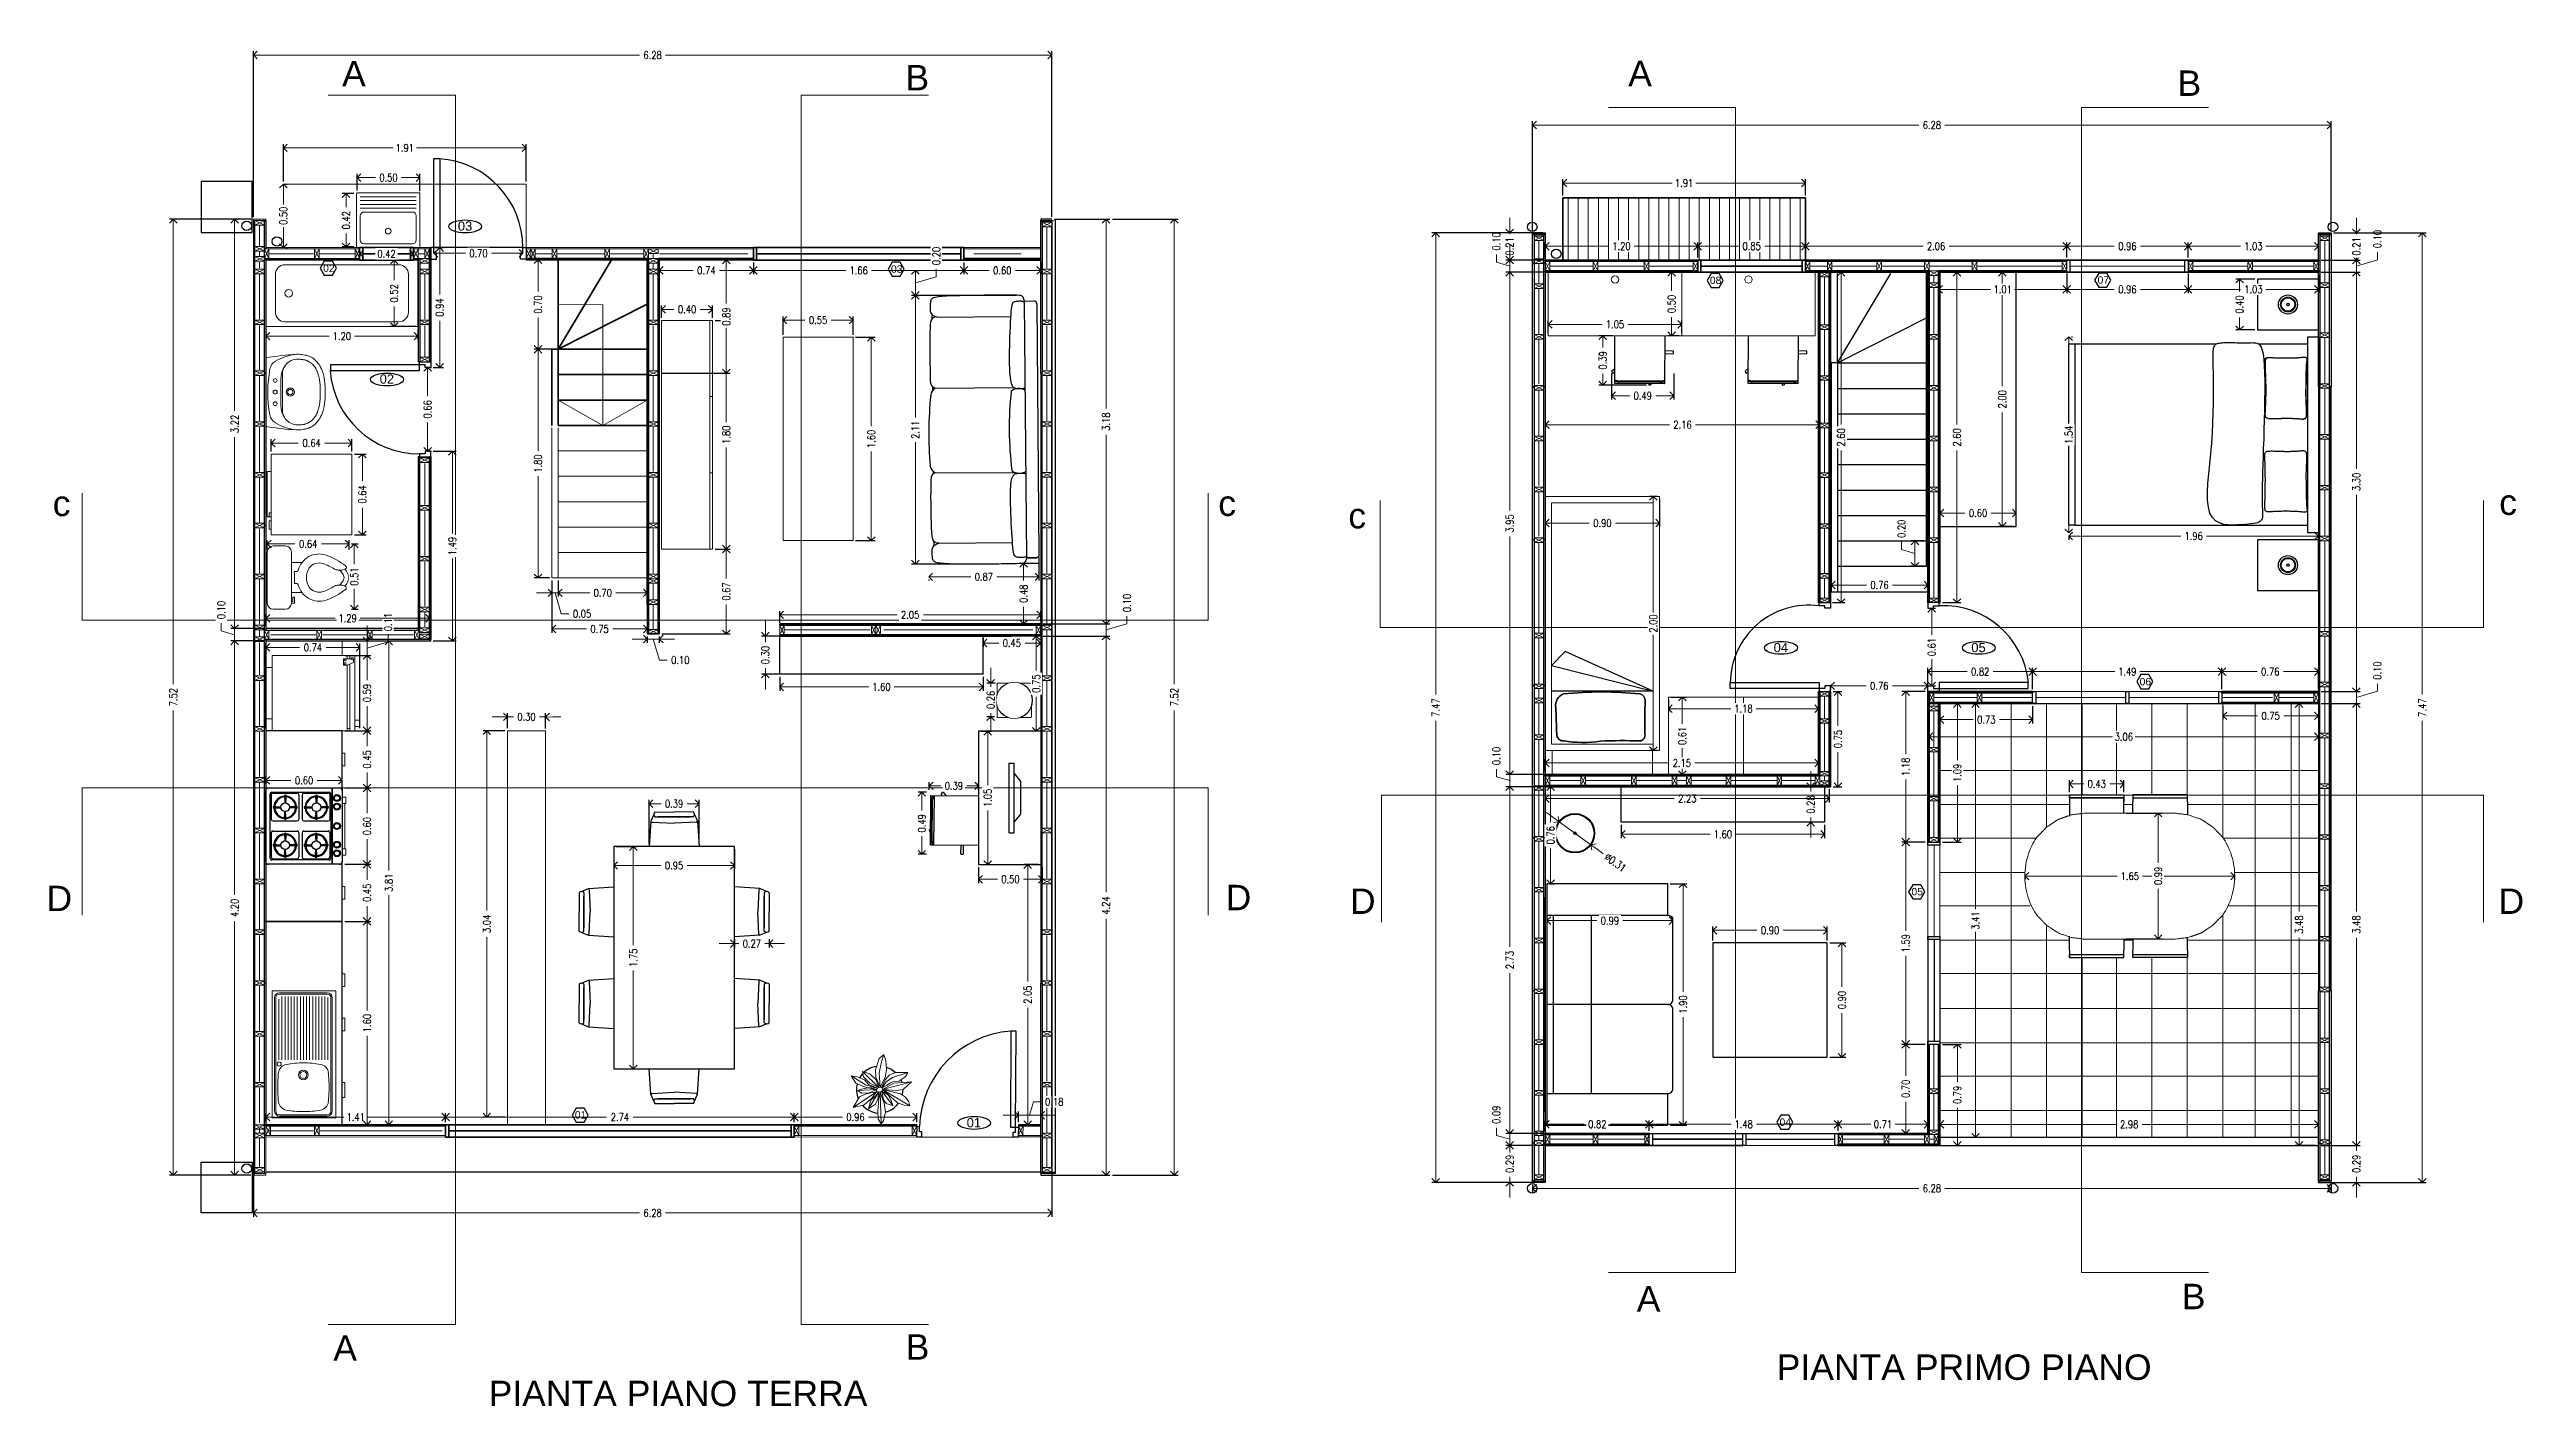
# Model space of a CAD drawing. Header units: inches. Extents: x -102.5 to -49.9, y 36.2 to 69.9.
# Drawn here: x -94.24 to -74.78, y 59.27 to 69.95 of the extents above; entities that cross this region are included whole.
import ezdxf

# ---------------------------------------------------------------- set-up
doc = ezdxf.new("R2010")
doc.units = ezdxf.units.IN
doc.header["$MEASUREMENT"] = 0
doc.linetypes.add('CENTER', pattern=[2, 1.25, -0.25, 0.25, -0.25])
doc.layers.get('DEFPOINTS').update_dxf_attribs({"color": 210})
for name, color, linetype, lineweight in [('A-ANNO-DIMS', 3, 'Continuous', 18), ('A-DETL-MBND', 3, 'Continuous', 18), ('A-DETL-MCUT', 4, 'Continuous', 25), ('A-DOOR-FULL', 4, 'Continuous', 25), ('A-ELEV-IDEN', 3, 'Continuous', 18), ('A-ELEV-MBE1', 7, 'Continuous', 35), ('A-ELEV-MBE2', 4, 'Continuous', 25), ('A-FLOR-PATT', 8, 'Continuous', 18), ('A-FURN', 8, 'Continuous', 18), ('A-SECT-MCUT', 7, 'Continuous', 35), ('A-WALL-PATT', 8, 'Continuous', 18), ('A-WALL-STUD', 3, 'Continuous', 18), ('arredi', 7, 'Continuous', 20)]:
    doc.layers.add(name, color=color, linetype=linetype, lineweight=lineweight)
doc.styles.add('ARCH', font='txt')
doc.styles.add('ARIAL', font='Arial.ttf')
doc.styles.add('E-ROMANS', font='romans.shx', dxfattribs={"width": 0.8})
doc.styles.get("Standard").update_dxf_attribs({"font": 'Arial.ttf'})
doc.dimstyles.new('Fabio1', dxfattribs={"dimscale": 0.001, "dimtxt": 60, "dimasz": 60, "dimexe": 30, "dimexo": 20, "dimgap": 30, "dimtad": 0, "dimzin": 0, "dimdsep": 46, "dimtxsty": 'E-ROMANS', "dimblk": 'OPEN90', "dimcen": 90, "dimclrd": 3, "dimclre": 3, "dimclrt": 3, "dimadec": 0, "dimazin": 0, "dimtfac": 1, "dimtmove": 1, "dimatfit": 3, "dimldrblk": 'OPEN90', "dimfxl": 1, "dimtfill": 1, "dimtolj": 1, "dimtzin": 0, "dimlwd": -1, "dimarcsym": 0})

msp = doc.modelspace()

# ---------------------------------------------------------------- texts
at = {"color": 7, "style": 'ARIAL'}
for s, p in [('04', (-80.676, 65.205)), ('05', (-79.121, 65.205))]:
    msp.add_text(s, height=0.0729, dxfattribs=at).set_placement(p)
at = {"char_height": 0.2, "attachment_point": 1}
for s, width, insert in [('A', 0.56926, (-81.82, 69.859)), ('B', 0.36562, (-77.499, 69.783)), ('c', 0.54438, (-94.214, 66.476)), ('c', 0.54438, (-85.045, 66.477)), ('c', 0.54438, (-74.968, 66.485)), ('c', 0.54438, (-84.022, 66.379)), ('D', 0.67013, (-94.263, 63.367)), ('D', 0.67013, (-84.987, 63.374)), ('D', 0.67013, (-84.009, 63.345)), ('D', 0.67013, (-74.973, 63.345)), ('A', 0.56926, (-81.753, 60.216)), ('B', 0.36562, (-77.465, 60.234)), ('A', 0.56926, (-92.007, 59.828)), ('B', 0.36562, (-87.504, 59.837)), ('PIANTA PRIMO PIANO', 3.71737, (-80.652, 59.678)), ('PIANTA PIANO TERRA', 4.18941, (-90.785, 59.471))]:
    msp.add_mtext_dynamic_manual_height_columns(s, width=width, gutter_width=1, heights=[0], dxfattribs=dict(at, insert=insert))

# ---------------------------------------------------------------- blocks, each defined once
blk = doc.blocks.new('15PTOI06')
for p, q in [((0, -8.5), (0, 8.5)), ((2, 10.5), (6, 10.5)), ((8, 8.5), (8, -8.5)), ((11.5, 5), (8, 5)), ((9, 2), (9.765178, 2)), ((9, -2), (9, 2)), ((23.431562, 2.5), (24.727861, 2.5)), ((24.931034, 1.327586), (24.062054, 2.5)), ((11.5, -5), (8, -5)), ((8.5, -8), (8, -8)), ((9, -6.5), (8.5, -6.5)), ((8.5, -6.5), (8.5, -8)), ((9.765178, -2), (9, -2)), ((9, -8.5), (9, -6.5)), ((23.431562, -2.5), (24.690476, -2.5)), ((24.931034, -1.327586), (24.062054, -2.5)), ((6, -10.5), (2, -10.5)), ((8, -8.5), (9, -8.5))]:
    blk.add_line(p, q)
for centre, radius, start, end in [((2, 8.5), 2, 90, 180), ((6, 8.5), 2, 0, 90), ((9.765178, 2.5), 0.5, 270, 346.116636), ((17.25, 0.65), 7.210062, 71.816347, 166.116636), ((19.118098, 0), 6.118098, 147.797266, 212.202734), ((17.25, 0.65), 4.210062, 71.816347, 142.891702), ((12, -13.75), 19.534695, 57.937508, 70.559965), ((12, -13.75), 22.534695, 51.265418, 70.559965), ((23.431562, 4.5), 2, 237.937508, 270), ((24.727861, 4.5), 2, 270, 314.939898), ((23.666667, 0), 1.833333, 313.602819, 46.397181), ((23.166667, 0), 3.833333, 313.602819, 46.397181), ((25.787408, 3.438228), 0.5, 314.939898, 51.265418), ((9.765178, -2.5), 0.5, 13.883364, 90), ((17.25, -0.65), 7.210062, 193.883364, 288.183653), ((17.25, -0.65), 4.210062, 217.108298, 288.183653), ((12, 13.75), 19.534695, 289.440035, 302.062492), ((12, 13.75), 22.534695, 289.440035, 308.665009), ((23.431562, -4.5), 2, 90, 122.062492), ((24.690476, -4.5), 2, 44.162471, 90), ((25.766527, -3.454957), 0.5, 308.665009, 44.162471), ((2, -8.5), 2, 180, 270), ((6, -8.5), 2, 270, 0)]:
    blk.add_arc(centre, radius, start, end)
at = {"style": 'ARCH'}
for tag, p, flags in [('ITEM', (0, -19.5), 3), ('ROOM_NUMBER', (0, -28.5), 1)]:
    blk.add_attdef(tag, p, '', height=6, dxfattribs=dict(at, flags=flags))
blk = doc.blocks.new('GARDAS4')
at = {"color": 7}
for p, q in [((-0.295, -0.005), (0.295, -0.004999)), ((-0.152201, -0.147001), (0, -0.147001)), ((0, -0.135001), (-0.12296, -0.135001)), ((0, -0.135001), (0.122961, -0.135001)), ((0.152202, -0.147001), (0, -0.147001)), ((-0.32506, -0.289364), (-0.32506, -0.289386)), ((-0.325, -0.270001), (-0.325005, -0.271668)), ((0.282628, -0.293776), (0.281999, -0.269737)), ((0.325, -0.270001), (0.32506, -0.289386))]:
    blk.add_line(p, q, dxfattribs=at)
for points in [[(-0.325, -0.270001, 0.008369), (-0.325278, -0.28406, 0.022086), (-0.32506, -0.289386, 0.020366), (-0.318607, -0.340333, 0.038106), (-0.312, -0.367001, 0.019209), (-0.306278, -0.382319, 0.023244), (-0.300492, -0.394534, 0.033606), (-0.287579, -0.415314, 0.042546), (-0.275, -0.430001, 0.013962), (-0.263181, -0.441002, 0.013132), (-0.25, -0.452001, 0.011277), (-0.236099, -0.462493, 0.014658), (-0.225, -0.470001, 0.03774), (-0.208653, -0.478719, 0.019306), (-0.175, -0.492001, 0.016072), (-0.147195, -0.500759, 0.020549), (-0.125, -0.506001, 0.025272), (-0.083561, -0.511853, 0.018029), (-0.025, -0.515001, 0.004412), (0, -0.515221, 0.004412), (0.025, -0.515001, 0.018029), (0.083561, -0.511853, 0.025272), (0.125, -0.506001, 0.020549), (0.147195, -0.500759, 0.016072), (0.175, -0.492001, 0.019306), (0.208653, -0.478719, 0.03774), (0.225, -0.470001, 0.014658), (0.2361, -0.462493, 0.011277), (0.25, -0.452001, 0.013132), (0.263181, -0.441002, 0.013962), (0.275, -0.430001, 0.042546), (0.287587, -0.415306, 0.033639), (0.300493, -0.394534, 0.023211), (0.306323, -0.382224, 0.019455), (0.312, -0.367001, 0.037722), (0.318436, -0.341, 0.019629), (0.325, -0.290001, 0.02219), (0.325246, -0.28446, 0.008507), (0.325, -0.27)], [(-0.281998, -0.269737, 0.020865), (-0.282472, -0.294828, 0.028997), (-0.281013, -0.312834, 0.00357), (-0.278005, -0.333299, 0.021054), (-0.277324, -0.336741, 0.034401), (-0.273427, -0.349075, 0.02016), (-0.264531, -0.369256, 0.016622), (-0.256813, -0.38377, 0.027743), (-0.251435, -0.392026, 0.033205), (-0.242849, -0.402234, 0.025549), (-0.230218, -0.414096, 0.012194), (-0.218637, -0.423434, 0.017693), (-0.210284, -0.429382, 0.017573), (-0.196578, -0.437753, 0.026055), (-0.186873, -0.442573, 0.00897), (-0.177571, -0.446408, 0.008422), (-0.167527, -0.450145, 0.007267), (-0.152331, -0.455262, 0.008165), (-0.138673, -0.459397, 0.012507), (-0.122289, -0.463626, 0.015115), (-0.108559, -0.466372, 0.008456), (-0.094586, -0.468488, 0.010855), (-0.083645, -0.469714, 0.003365), (-0.06823, -0.470999, 0.0066), (-0.06036, -0.471498, 0.001256), (-0.046541, -0.472155, 0.001659), (-0.036074, -0.472592, 0.00094), (-0.031023, -0.472776, 0.000638), (-0.023582, -0.473025, 0.00802), (0, -0.473403, 0.00802), (0.023582, -0.473025, 0.000638), (0.031024, -0.472776, 0.00094), (0.036074, -0.472592, 0.001659), (0.045501, -0.472199, 0.001052), (0.06036, -0.471498, 0.006804), (0.067281, -0.471062, 0.002873), (0.083646, -0.469714, 0.014633), (0.099703, -0.467823, 0.013827), (0.116555, -0.464859, 0.014302), (0.131759, -0.461292, 0.011757), (0.150002, -0.455997, 0.005651), (0.161765, -0.452134, 0.005695), (0.173347, -0.448037, 0.013254), (0.184105, -0.443767, 0.013788), (0.19421, -0.439108, 0.030435), (0.201599, -0.434873, 0.011762), (0.219712, -0.422354, 0.019328), (0.236356, -0.40925, 0.038039), (0.244004, -0.401659, 0.031954), (0.250748, -0.392774, 0.01913), (0.260433, -0.376873, 0.008921), (0.267682, -0.363314, 0.017685), (0.270971, -0.356288, 0.023958), (0.275214, -0.344824, 0.029115), (0.277688, -0.335072, 0.010429), (0.279638, -0.323664, 0.011056), (0.281013, -0.312834, 0.003678), (0.281172, -0.311198, 0.000554), (0.282136, -0.30033, 0.02295), (0.282669, -0.287459, 0.016667), (0.281999, -0.269737)]]:
    blk.add_lwpolyline(points, format="xyb", dxfattribs=at)
for centre, radius in [((-0.1, -0.085), 0.016), ((0, -0.215), 0.035), ((0, -0.215), 0.0225), ((0, -0.085), 0.0175), ((0.1, -0.085), 0.016)]:
    blk.add_circle(centre, radius, dxfattribs=at)
for centre, radius, start, end in [((1.672884, -0.361978), 2, 169.718214, 177.364097), ((0.143877, -0.323251), 0.472481, 150.120581, 172.548759), ((-0.152201, -0.277001), 0.13, 119.631749, 173.654639), ((-0.179093, -0.13769), 0.1, 100.103345, 150.120584), ((-0.114671, -0.324425), 0.19, 97.941313, 122.399413), ((-0.152201, -0.277001), 0.13, 90.000001, 119.631749), ((-0.345746, 0.797578), 0.85, 280.103057, 280.50694), ((-0.000346, -1.121566), 1.1, 79.413077, 100.279353), ((-0.12296, -0.265001), 0.13, 90.000001, 97.941316), ((0.122961, -0.265001), 0.13, 82.058686, 90.000001), ((0.114672, -0.324425), 0.19, 57.600589, 82.05869), ((0.152202, -0.277001), 0.13, 60.368253, 90.000001), ((0.179093, -0.13769), 0.1, 29.879418, 76.902587), ((0.152202, -0.277001), 0.13, 3.20319, 60.368253), ((-0.143876, -0.323251), 0.472481, 8.500137, 29.879421), ((-1.672884, -0.361978), 2, 2.635905, 10.281788), ((-0.002535, -0.287947), 0.280016, 174.813416, 181.950575), ((-0.152201, -0.277001), 0.13, 173.654639, 176.796812)]:
    blk.add_arc(centre, radius, start, end, dxfattribs=at)
blk = doc.blocks.new('SN15')
at = {"layer": 'arredi'}
blk.add_lwpolyline([(-1.6, 0), (-1.6, -0.7), (0, -0.7), (0, 0)], close=True, dxfattribs=at)
blk.add_lwpolyline([(-0.1, -0.15, 0.414214), (-0.2, -0.05), (-1.4, -0.05, 0.414214), (-1.5, -0.15), (-1.5, -0.55, 0.414214), (-1.4, -0.65), (-0.2, -0.65, 0.414214), (-0.1, -0.55)], format="xyb", close=True, dxfattribs=at)
blk.add_circle((-0.24, -0.35), 0.04, dxfattribs=at)
blk = doc.blocks.new('A$C575A698E')
at = {"color": 7}
for p, q in [((-93.3, 33.1), (-93.4, 90)), ((-37.4, 30.1), (-37.4, 92.2)), ((29, 29.3), (29.3, 92.5)), ((84.6, 32.1), (84.5, 90)), ((-95.5, 28.1), (-92, 28.1)), ((-38.6, 28.1), (-35.7, 28.1)), ((28.1, 28.1), (29.7, 28.1)), ((83.1, 28.1), (86.6, 28.1))]:
    blk.add_line(p, q, dxfattribs=at)
for points in [[(-105.5, 101.1), (-106.3, 100.9), (-107, 100.6), (-107.6, 100.4), (-108.1, 100.2), (-108.5, 100), (-108.8, 99.7), (-109.1, 99.5), (-109.4, 99.3), (-109.6, 99), (-109.7, 98.6), (-109.9, 97.9), (-110, 96.8), (-110.1, 95.2), (-110.1, 93), (-110.2, 90), (-110.2, 86.1), (-110.3, 81.2), (-110.3, 75.6), (-110.3, 69.5), (-110.3, 63), (-110.2, 56.6), (-110.1, 50.5), (-110, 44.9), (-109.8, 40), (-109.6, 36.2), (-109.3, 33.2), (-108.9, 31), (-108.6, 29.5), (-108.1, 28.5), (-107.6, 27.9), (-107, 27.5), (-106.3, 27.3), (-105.6, 27.1), (-104.8, 27), (-103.9, 26.9), (-103, 26.8), (-101.9, 26.7), (-100.8, 26.7), (-99.5, 26.8), (-98.2, 26.9), (-96.8, 27.2), (-95.3, 28.3), (-93.9, 30.8), (-93.3, 33.1)], [(96.6, 109.1), (96.6, 101.1), (-105.5, 101.1)], [(-105.5, 101.9), (-105.5, 109.1)], [(-104.7, 101.1), (-104.7, 101.1), (-104.7, 101), (-104.8, 100.8), (-104.9, 100.5), (-105, 100.2), (-105.1, 99.8), (-105.2, 99.3), (-105.2, 98.7), (-105.3, 98.1), (-105.3, 97.3), (-105.3, 96.6), (-105.3, 95.8), (-105.2, 95), (-105.1, 94.3), (-105, 93.6), (-104.8, 93), (-104.6, 92.4), (-104.3, 92), (-103.8, 91.6), (-103.2, 91.3), (-102.2, 91), (-101, 90.7), (-99.4, 90.5), (-97.4, 90.3), (-94.9, 90.1), (-92, 89.9), (-88.7, 89.7), (-85.2, 89.5), (-81.5, 89.3), (-77.7, 89.1), (-73.8, 89), (-70, 88.9), (-66.2, 88.8), (-62.6, 88.7), (-59.1, 88.7), (-55.9, 88.7), (-52.8, 88.8), (-50, 88.9), (-47.6, 89), (-45.4, 89.2), (-43.6, 89.4), (-42.1, 89.7), (-40.9, 90), (-39.9, 90.4), (-39.2, 90.7), (-38.6, 91), (-38.2, 91.4), (-37.8, 91.7), (-37.5, 92), (-37.3, 92.3), (-37.1, 92.6), (-37, 93), (-36.9, 93.3), (-36.8, 93.8), (-36.8, 94.3), (-36.7, 95), (-36.7, 95.7), (-36.7, 96.5), (-36.7, 97.4), (-36.7, 98.3), (-36.8, 99.1), (-36.9, 99.9), (-37, 100.5), (-37.2, 101.1)], [(-103.5, 110.7), (94.5, 110.7)], [(95.7, 101.1), (95.7, 101.1), (95.8, 101), (95.8, 100.8), (95.9, 100.5), (96, 100.2), (96.1, 99.8), (96.2, 99.3), (96.3, 98.7), (96.3, 98.1), (96.4, 97.3), (96.4, 96.6), (96.3, 95.8), (96.3, 95), (96.2, 94.3), (96, 93.6), (95.9, 93), (95.6, 92.4), (95.3, 92), (94.9, 91.6), (94.2, 91.3), (93.3, 91), (92.1, 90.7), (90.4, 90.5), (88.4, 90.3), (85.9, 90.1), (83, 89.9), (79.8, 89.7), (76.3, 89.5), (72.7, 89.3), (68.9, 89.1), (65.1, 89), (61.4, 88.9), (57.8, 88.8), (54.3, 88.7), (51.1, 88.7), (48, 88.7), (45.2, 88.8), (42.6, 88.9), (40.3, 89), (38.3, 89.2), (36.6, 89.4), (35.2, 89.7), (34.1, 90), (33.1, 90.4), (32.4, 90.7), (31.9, 91), (31.4, 91.4), (31.1, 91.7), (30.8, 92), (30.6, 92.3), (30.4, 92.6), (30.3, 93), (30.2, 93.3), (30.1, 93.8), (30, 94.3), (30, 95), (30, 95.7), (29.9, 96.5), (29.9, 97.4), (30, 98.3), (30, 99.1), (30.1, 99.9), (30.3, 100.5), (30.5, 101.1)], [(96.6, 101.1), (97.3, 100.9), (98, 100.6), (98.6, 100.4), (99.1, 100.2), (99.5, 100), (99.9, 99.7), (100.2, 99.5), (100.4, 99.3), (100.6, 99), (100.8, 98.6), (100.9, 97.9), (101, 96.8), (101.1, 95.2), (101.2, 93), (101.3, 90), (101.3, 86.1), (101.3, 81.2), (101.3, 75.6), (101.3, 69.5), (101.3, 63), (101.2, 56.6), (101.2, 50.5), (101, 44.9), (100.8, 40), (100.6, 36.2), (100.3, 33.2), (100, 31), (99.6, 29.5), (99.2, 28.5), (98.6, 27.9), (98, 27.5), (97.4, 27.3), (96.7, 27.1), (95.9, 27), (95, 26.9), (94, 26.8), (93, 26.7), (91.8, 26.7), (90.6, 26.8), (89.3, 26.9), (87.8, 27.2), (86.4, 28.3), (85, 30.8), (84.6, 32.1)], [(96.6, 101.9), (96.6, 109.1)], [(-93.6, 32.1), (-93.4, 30.5), (-93, 29.2), (-92.2, 28.3), (-91.1, 27.6), (-89.5, 27.1), (-87.4, 26.8), (-84.7, 26.6), (-81.4, 26.4), (-77.3, 26.3), (-72.7, 26.3), (-67.7, 26.2), (-62.5, 26.2), (-57.4, 26.2), (-52.5, 26.3), (-48, 26.3), (-44.2, 26.4), (-41.1, 26.7), (-38.8, 27.8), (-37.4, 30.1)], [(84.6, 32.1), (84.5, 30.5), (84, 29.2), (83.3, 28.3), (82.2, 27.6), (80.6, 27.1), (78.5, 26.8), (75.8, 26.6), (72.4, 26.4), (68.3, 26.3), (63.7, 26.3), (58.7, 26.2), (53.6, 26.2), (48.4, 26.2), (43.6, 26.3), (39.1, 26.3), (35.2, 26.4), (32.2, 26.7), (29.8, 27.8), (29, 29.3)]]:
    blk.add_lwpolyline(points, dxfattribs=at)
for points in [[(-103.3, 110.7, 0.351951), (-105.5, 109.1)], [(94.4, 110.7, -0.351951), (96.6, 109.1)]]:
    blk.add_lwpolyline(points, format="xyb", dxfattribs=at)
for centre, radius, start, end in [((-104.6, 102), 0.889, 187.3549, 267.8922), ((-26.9, 96.1), 9.81, 149.3922, 218.0575), ((20.2, 96.1), 9.81, 321.9425, 30.6078), ((95.7, 102), 0.889, 272.1078, 352.6451), ((-3.4, 355.7), 267.5, 263.2896, 276.7104), ((-31.3, 33.7), 7.11, 210.1907, 262.5592), ((0.4, 325.8), 300.9, 263.7799, 274.4488), ((22.8, 32.9), 7.11, 277.4408, 329.8093)]:
    blk.add_arc(centre, radius, start, end, dxfattribs=at)
blk = doc.blocks.new('_Open90')
at = {"color": 0, "linetype": 'ByBlock', "lineweight": -2}
for p, q in [((0, 0), (-1, 0)), ((-0.5, 0.5), (0, 0)), ((0, 0), (-0.5, -0.5))]:
    blk.add_line(p, q, dxfattribs=at)
blk = doc.blocks.new('*D1245')
at = {"layer": 'A-ANNO-DIMS', "color": 3, "lineweight": -2, "transparency": 16777216}
for p, q in [((-88.468, 67.703), (-88.468, 67.848)), ((-87.918, 67.703), (-87.918, 67.848))]:
    blk.add_line(p, q, dxfattribs=at)
at = {"layer": 'A-ANNO-DIMS', "color": 3, "transparency": 16777216}
for p, q in [((-88.408, 67.818), (-88.297, 67.818)), ((-87.978, 67.818), (-88.09, 67.818))]:
    blk.add_line(p, q, dxfattribs=at)
at = {"layer": 'DEFPOINTS', "color": 0, "transparency": 16777216}
for p in [(-87.918, 67.818), (-88.468, 67.683), (-87.918, 67.683)]:
    blk.add_point(p, dxfattribs=at)
at = {"layer": 'A-ANNO-DIMS', "color": 3, "transparency": 16777216, "xscale": 0.06, "yscale": 0.06, "zscale": 0.06, "rotation": 180}
blk.add_blockref('_Open90', (-88.468, 67.818), dxfattribs=at)
at = {"layer": 'A-ANNO-DIMS', "color": 3, "transparency": 16777216, "xscale": 0.06, "yscale": 0.06, "zscale": 0.06}
blk.add_blockref('_Open90', (-87.918, 67.818), dxfattribs=at)
at = {"layer": 'A-ANNO-DIMS', "color": 3, "transparency": 16777216, "insert": (-88.193, 67.818), "char_height": 0.06, "attachment_point": 5, "style": 'E-ROMANS', "bg_fill": 3, "box_fill_scale": 1.25, "bg_fill_color": 256, "bg_fill_true_color": 13158600, "bg_fill_transparency": 0}
blk.add_mtext('\\A1;0.55', dxfattribs=at)
blk = doc.blocks.new('*D1246')
at = {"layer": 'A-ANNO-DIMS', "color": 3, "lineweight": -2, "transparency": 16777216}
for p, q in [((-87.898, 67.683), (-87.745, 67.683)), ((-87.898, 66.083), (-87.745, 66.083))]:
    blk.add_line(p, q, dxfattribs=at)
at = {"layer": 'A-ANNO-DIMS', "color": 3, "transparency": 16777216}
for p, q in [((-87.775, 67.623), (-87.775, 66.983)), ((-87.775, 66.143), (-87.775, 66.783))]:
    blk.add_line(p, q, dxfattribs=at)
at = {"layer": 'DEFPOINTS', "color": 0, "transparency": 16777216}
for p in [(-87.918, 67.683), (-87.918, 66.083), (-87.775, 66.083)]:
    blk.add_point(p, dxfattribs=at)
at = {"layer": 'A-ANNO-DIMS', "color": 3, "transparency": 16777216, "xscale": 0.06, "yscale": 0.06, "zscale": 0.06}
for p, rotation in [((-87.775, 67.683), 90), ((-87.775, 66.083), 270)]:
    blk.add_blockref('_Open90', p, dxfattribs=dict(at, rotation=rotation))
at = {"layer": 'A-ANNO-DIMS', "color": 3, "transparency": 16777216, "insert": (-87.775, 66.883), "char_height": 0.06, "attachment_point": 5, "rotation": 90, "style": 'E-ROMANS', "bg_fill": 3, "box_fill_scale": 1.25, "bg_fill_color": 256, "bg_fill_true_color": 13158600, "bg_fill_transparency": 0}
blk.add_mtext('\\A1;1.60', dxfattribs=at)
blk = doc.blocks.new('*D1247')
at = {"layer": 'A-ANNO-DIMS', "color": 3, "lineweight": -2, "transparency": 16777216}
for p, q in [((-89.424, 67.836), (-89.424, 67.933)), ((-89.024, 67.836), (-89.024, 67.933))]:
    blk.add_line(p, q, dxfattribs=at)
at = {"layer": 'A-ANNO-DIMS', "color": 3, "transparency": 16777216}
for p, q in [((-89.364, 67.903), (-89.327, 67.903)), ((-89.084, 67.903), (-89.121, 67.903))]:
    blk.add_line(p, q, dxfattribs=at)
at = {"layer": 'DEFPOINTS', "color": 0, "transparency": 16777216}
for p in [(-89.024, 67.903), (-89.424, 67.816, 1), (-89.024, 67.816, 1)]:
    blk.add_point(p, dxfattribs=at)
at = {"layer": 'A-ANNO-DIMS', "color": 3, "transparency": 16777216, "xscale": 0.06, "yscale": 0.06, "zscale": 0.06, "rotation": 180}
blk.add_blockref('_Open90', (-89.424, 67.903), dxfattribs=at)
at = {"layer": 'A-ANNO-DIMS', "color": 3, "transparency": 16777216, "xscale": 0.06, "yscale": 0.06, "zscale": 0.06}
blk.add_blockref('_Open90', (-89.024, 67.903), dxfattribs=at)
at = {"layer": 'A-ANNO-DIMS', "color": 3, "transparency": 16777216, "insert": (-89.224, 67.903), "char_height": 0.06, "attachment_point": 5, "style": 'E-ROMANS', "bg_fill": 3, "box_fill_scale": 1.25, "bg_fill_color": 256, "bg_fill_true_color": 13158600, "bg_fill_transparency": 0}
blk.add_mtext('\\A1;0.40', dxfattribs=at)
blk = doc.blocks.new('*D1248')
at = {"layer": 'A-ANNO-DIMS', "color": 3, "lineweight": -2, "transparency": 16777216}
for p, q in [((-89.004, 67.816), (-88.885, 67.816)), ((-89.004, 66.016), (-88.885, 66.016))]:
    blk.add_line(p, q, dxfattribs=at)
at = {"layer": 'A-ANNO-DIMS', "color": 3, "transparency": 16777216}
for p, q in [((-88.915, 67.756), (-88.915, 67.015)), ((-88.915, 66.076), (-88.915, 66.816))]:
    blk.add_line(p, q, dxfattribs=at)
at = {"layer": 'DEFPOINTS', "color": 0, "transparency": 16777216}
for p in [(-89.024, 67.816, 1), (-89.024, 66.016, 1), (-88.915, 66.016)]:
    blk.add_point(p, dxfattribs=at)
at = {"layer": 'A-ANNO-DIMS', "color": 3, "transparency": 16777216, "xscale": 0.06, "yscale": 0.06, "zscale": 0.06}
for p, rotation in [((-88.915, 67.816), 90), ((-88.915, 66.016), 270)]:
    blk.add_blockref('_Open90', p, dxfattribs=dict(at, rotation=rotation))
at = {"layer": 'A-ANNO-DIMS', "color": 3, "transparency": 16777216, "insert": (-88.915, 66.916), "char_height": 0.06, "attachment_point": 5, "rotation": 90, "style": 'E-ROMANS', "bg_fill": 3, "box_fill_scale": 1.25, "bg_fill_color": 256, "bg_fill_true_color": 13158600, "bg_fill_transparency": 0}
blk.add_mtext('\\A1;1.80', dxfattribs=at)
blk = doc.blocks.new('*D1237')
at = {"layer": 'A-ANNO-DIMS', "color": 3, "lineweight": -2, "transparency": 16777216}
for p, q in [((-89.442, 68.272), (-89.442, 68.179)), ((-88.702, 68.271), (-88.702, 68.179))]:
    blk.add_line(p, q, dxfattribs=at)
at = {"layer": 'A-ANNO-DIMS', "color": 3, "transparency": 16777216}
for p, q in [((-89.382, 68.209), (-89.176, 68.209)), ((-88.762, 68.209), (-88.968, 68.209))]:
    blk.add_line(p, q, dxfattribs=at)
at = {"layer": 'DEFPOINTS', "color": 0, "transparency": 16777216}
for p in [(-89.442, 68.292), (-88.702, 68.291), (-88.702, 68.209)]:
    blk.add_point(p, dxfattribs=at)
at = {"layer": 'A-ANNO-DIMS', "color": 3, "transparency": 16777216, "xscale": 0.06, "yscale": 0.06, "zscale": 0.06, "rotation": 180}
blk.add_blockref('_Open90', (-89.442, 68.209), dxfattribs=at)
at = {"layer": 'A-ANNO-DIMS', "color": 3, "transparency": 16777216, "xscale": 0.06, "yscale": 0.06, "zscale": 0.06}
blk.add_blockref('_Open90', (-88.702, 68.209), dxfattribs=at)
at = {"layer": 'A-ANNO-DIMS', "color": 3, "transparency": 16777216, "insert": (-89.072, 68.209), "char_height": 0.06, "attachment_point": 5, "style": 'E-ROMANS', "bg_fill": 3, "box_fill_scale": 1.25, "bg_fill_color": 256, "bg_fill_true_color": 13158600, "bg_fill_transparency": 0}
blk.add_mtext('\\A1;0.74', dxfattribs=at)
blk = doc.blocks.new('*D1238')
at = {"layer": 'A-ANNO-DIMS', "color": 3, "lineweight": -2, "transparency": 16777216}
for p, q in [((-88.702, 68.271), (-88.702, 68.179)), ((-87.046, 68.271), (-87.046, 68.179))]:
    blk.add_line(p, q, dxfattribs=at)
at = {"layer": 'A-ANNO-DIMS', "color": 3, "transparency": 16777216}
for p, q in [((-88.642, 68.209), (-87.974, 68.209)), ((-87.106, 68.209), (-87.774, 68.209))]:
    blk.add_line(p, q, dxfattribs=at)
at = {"layer": 'DEFPOINTS', "color": 0, "transparency": 16777216}
for p in [(-88.702, 68.291), (-87.046, 68.291), (-87.046, 68.209)]:
    blk.add_point(p, dxfattribs=at)
at = {"layer": 'A-ANNO-DIMS', "color": 3, "transparency": 16777216, "xscale": 0.06, "yscale": 0.06, "zscale": 0.06, "rotation": 180}
blk.add_blockref('_Open90', (-88.702, 68.209), dxfattribs=at)
at = {"layer": 'A-ANNO-DIMS', "color": 3, "transparency": 16777216, "xscale": 0.06, "yscale": 0.06, "zscale": 0.06}
blk.add_blockref('_Open90', (-87.046, 68.209), dxfattribs=at)
at = {"layer": 'A-ANNO-DIMS', "color": 3, "transparency": 16777216, "insert": (-87.874, 68.209), "char_height": 0.06, "attachment_point": 5, "style": 'E-ROMANS', "bg_fill": 3, "box_fill_scale": 1.25, "bg_fill_color": 256, "bg_fill_true_color": 13158600, "bg_fill_transparency": 0}
blk.add_mtext('\\A1;1.66', dxfattribs=at)
blk = doc.blocks.new('*D1239')
at = {"layer": 'A-ANNO-DIMS', "color": 3, "lineweight": -2, "transparency": 16777216}
for p, q in [((-87.046, 68.271), (-87.046, 68.179)), ((-86.442, 68.271), (-86.442, 68.179))]:
    blk.add_line(p, q, dxfattribs=at)
at = {"layer": 'A-ANNO-DIMS', "color": 3, "transparency": 16777216}
for p, q in [((-86.986, 68.209), (-86.847, 68.209)), ((-86.502, 68.209), (-86.641, 68.209))]:
    blk.add_line(p, q, dxfattribs=at)
at = {"layer": 'DEFPOINTS', "color": 0, "transparency": 16777216}
for p in [(-87.046, 68.291), (-86.442, 68.291), (-86.442, 68.209)]:
    blk.add_point(p, dxfattribs=at)
at = {"layer": 'A-ANNO-DIMS', "color": 3, "transparency": 16777216, "xscale": 0.06, "yscale": 0.06, "zscale": 0.06, "rotation": 180}
blk.add_blockref('_Open90', (-87.046, 68.209), dxfattribs=at)
at = {"layer": 'A-ANNO-DIMS', "color": 3, "transparency": 16777216, "xscale": 0.06, "yscale": 0.06, "zscale": 0.06}
blk.add_blockref('_Open90', (-86.442, 68.209), dxfattribs=at)
at = {"layer": 'A-ANNO-DIMS', "color": 3, "transparency": 16777216, "insert": (-86.744, 68.209), "char_height": 0.06, "attachment_point": 5, "style": 'E-ROMANS', "bg_fill": 3, "box_fill_scale": 1.25, "bg_fill_color": 256, "bg_fill_true_color": 13158600, "bg_fill_transparency": 0}
blk.add_mtext('\\A1;0.60', dxfattribs=at)
blk = doc.blocks.new('*D1240')
at = {"layer": 'A-ANNO-DIMS', "color": 3, "lineweight": -2, "transparency": 16777216}
for p, q in [((-86.632, 68.013), (-87.458, 68.013)), ((-86.77, 65.898), (-87.458, 65.898))]:
    blk.add_line(p, q, dxfattribs=at)
at = {"layer": 'A-ANNO-DIMS', "color": 3, "transparency": 16777216}
for p, q in [((-87.428, 67.953), (-87.428, 67.052)), ((-87.428, 65.958), (-87.428, 66.859))]:
    blk.add_line(p, q, dxfattribs=at)
at = {"layer": 'DEFPOINTS', "color": 0, "transparency": 16777216}
for p in [(-86.612, 68.013), (-87.428, 65.898), (-86.75, 65.898)]:
    blk.add_point(p, dxfattribs=at)
at = {"layer": 'A-ANNO-DIMS', "color": 3, "transparency": 16777216, "xscale": 0.06, "yscale": 0.06, "zscale": 0.06}
for p, rotation in [((-87.428, 68.013), 90), ((-87.428, 65.898), 270)]:
    blk.add_blockref('_Open90', p, dxfattribs=dict(at, rotation=rotation))
at = {"layer": 'A-ANNO-DIMS', "color": 3, "transparency": 16777216, "insert": (-87.428, 66.955), "char_height": 0.06, "attachment_point": 5, "rotation": 90, "style": 'E-ROMANS', "bg_fill": 3, "box_fill_scale": 1.25, "bg_fill_color": 256, "bg_fill_true_color": 13158600, "bg_fill_transparency": 0}
blk.add_mtext('\\A1;2.11', dxfattribs=at)
blk = doc.blocks.new('*D1241')
at = {"layer": 'A-ANNO-DIMS', "color": 3, "lineweight": -2, "transparency": 16777216}
for p, q in [((-87.322, 65.778), (-87.322, 65.768)), ((-86.456, 65.949), (-86.456, 65.768))]:
    blk.add_line(p, q, dxfattribs=at)
at = {"layer": 'A-ANNO-DIMS', "color": 3, "transparency": 16777216}
for p, q in [((-87.262, 65.798), (-86.992, 65.798)), ((-86.516, 65.798), (-86.786, 65.798))]:
    blk.add_line(p, q, dxfattribs=at)
at = {"layer": 'DEFPOINTS', "color": 0, "transparency": 16777216}
for p in [(-86.456, 65.969), (-87.322, 65.798), (-87.322, 65.798)]:
    blk.add_point(p, dxfattribs=at)
at = {"layer": 'A-ANNO-DIMS', "color": 3, "transparency": 16777216, "xscale": 0.06, "yscale": 0.06, "zscale": 0.06, "rotation": 180}
blk.add_blockref('_Open90', (-87.322, 65.798), dxfattribs=at)
at = {"layer": 'A-ANNO-DIMS', "color": 3, "transparency": 16777216, "xscale": 0.06, "yscale": 0.06, "zscale": 0.06}
blk.add_blockref('_Open90', (-86.456, 65.798), dxfattribs=at)
at = {"layer": 'A-ANNO-DIMS', "color": 3, "transparency": 16777216, "insert": (-86.889, 65.798), "char_height": 0.06, "attachment_point": 5, "style": 'E-ROMANS', "bg_fill": 3, "box_fill_scale": 1.25, "bg_fill_color": 256, "bg_fill_true_color": 13158600, "bg_fill_transparency": 0}
blk.add_mtext('\\A1;0.87', dxfattribs=at)
blk = doc.blocks.new('*D1242')
at = {"layer": 'A-ANNO-DIMS', "color": 3, "lineweight": -2, "transparency": 16777216}
for p, q in [((-88.495, 65.437), (-88.495, 65.529)), ((-86.442, 65.447), (-86.442, 65.529))]:
    blk.add_line(p, q, dxfattribs=at)
at = {"layer": 'A-ANNO-DIMS', "color": 3, "transparency": 16777216}
for p, q in [((-88.435, 65.499), (-87.572, 65.499)), ((-86.502, 65.499), (-87.365, 65.499))]:
    blk.add_line(p, q, dxfattribs=at)
at = {"layer": 'DEFPOINTS', "color": 0, "transparency": 16777216}
for p in [(-88.495, 65.499), (-88.495, 65.417), (-86.442, 65.427)]:
    blk.add_point(p, dxfattribs=at)
at = {"layer": 'A-ANNO-DIMS', "color": 3, "transparency": 16777216, "xscale": 0.06, "yscale": 0.06, "zscale": 0.06, "rotation": 180}
blk.add_blockref('_Open90', (-88.495, 65.499), dxfattribs=at)
at = {"layer": 'A-ANNO-DIMS', "color": 3, "transparency": 16777216, "xscale": 0.06, "yscale": 0.06, "zscale": 0.06}
blk.add_blockref('_Open90', (-86.442, 65.499), dxfattribs=at)
at = {"layer": 'A-ANNO-DIMS', "color": 3, "transparency": 16777216, "insert": (-87.469, 65.499), "char_height": 0.06, "attachment_point": 5, "style": 'E-ROMANS', "bg_fill": 3, "box_fill_scale": 1.25, "bg_fill_color": 256, "bg_fill_true_color": 13158600, "bg_fill_transparency": 0}
blk.add_mtext('\\A1;2.05', dxfattribs=at)
blk = doc.blocks.new('*D1243')
at = {"layer": 'A-ANNO-DIMS', "color": 3, "lineweight": -2, "transparency": 16777216}
for p, q in [((-89.422, 68.292), (-88.885, 68.292)), ((-89.422, 67.401), (-88.885, 67.401))]:
    blk.add_line(p, q, dxfattribs=at)
at = {"layer": 'A-ANNO-DIMS', "color": 3, "transparency": 16777216}
for p, q in [((-88.915, 68.232), (-88.915, 67.948)), ((-88.915, 67.461), (-88.915, 67.744))]:
    blk.add_line(p, q, dxfattribs=at)
at = {"layer": 'DEFPOINTS', "color": 0, "transparency": 16777216}
for p in [(-89.442, 68.292), (-89.442, 67.401), (-88.915, 67.401)]:
    blk.add_point(p, dxfattribs=at)
at = {"layer": 'A-ANNO-DIMS', "color": 3, "transparency": 16777216, "xscale": 0.06, "yscale": 0.06, "zscale": 0.06}
for p, rotation in [((-88.915, 68.292), 90), ((-88.915, 67.401), 270)]:
    blk.add_blockref('_Open90', p, dxfattribs=dict(at, rotation=rotation))
at = {"layer": 'A-ANNO-DIMS', "color": 3, "transparency": 16777216, "insert": (-88.915, 67.846), "char_height": 0.06, "attachment_point": 5, "rotation": 90, "style": 'E-ROMANS', "bg_fill": 3, "box_fill_scale": 1.25, "bg_fill_color": 256, "bg_fill_true_color": 13158600, "bg_fill_transparency": 0}
blk.add_mtext('\\A1;0.89', dxfattribs=at)
blk = doc.blocks.new('*D1244')
at = {"layer": 'A-ANNO-DIMS', "color": 3, "transparency": 16777216}
for p, q in [((-87.428, 68.111), (-87.263, 68.16)), ((-87.428, 68.073), (-87.428, 68.149)), ((-87.263, 68.16), (-87.263, 68.22))]:
    blk.add_line(p, q, dxfattribs=at)
at = {"layer": 'A-ANNO-DIMS', "color": 3, "lineweight": -2, "transparency": 16777216}
for p, q in [((-87.408, 68.209), (-87.398, 68.209)), ((-87.408, 68.013), (-87.398, 68.013))]:
    blk.add_line(p, q, dxfattribs=at)
at = {"layer": 'DEFPOINTS', "color": 0, "transparency": 16777216}
for p in [(-87.428, 68.209), (-87.428, 68.209), (-87.428, 68.013)]:
    blk.add_point(p, dxfattribs=at)
at = {"layer": 'A-ANNO-DIMS', "color": 3, "transparency": 16777216, "xscale": 0.06, "yscale": 0.06, "zscale": 0.06, "rotation": 270}
blk.add_blockref('_Open90', (-87.428, 68.013), dxfattribs=at)
at = {"layer": 'A-ANNO-DIMS', "color": 3, "transparency": 16777216, "insert": (-87.263, 68.323), "char_height": 0.06, "attachment_point": 5, "rotation": 90, "style": 'E-ROMANS', "bg_fill": 3, "box_fill_scale": 1.25, "bg_fill_color": 256, "bg_fill_true_color": 13158600, "bg_fill_transparency": 0}
blk.add_mtext('\\A1;0.20', dxfattribs=at)
at = {"layer": 'A-ANNO-DIMS', "color": 3, "transparency": 16777216, "xscale": 0.06, "yscale": 0.06, "zscale": 0.06, "rotation": 90}
blk.add_blockref('_Open90', (-87.428, 68.209), dxfattribs=at)
blk = doc.blocks.new('*D1230')
at = {"layer": 'A-ANNO-DIMS', "color": 3, "transparency": 16777216}
for p, q in [((-88.915, 65.956), (-88.915, 65.785)), ((-88.915, 65.408), (-88.915, 65.579))]:
    blk.add_line(p, q, dxfattribs=at)
at = {"layer": 'A-ANNO-DIMS', "color": 3, "lineweight": -2, "transparency": 16777216}
for p, q in [((-88.895, 66.016), (-88.885, 66.016)), ((-89.422, 65.348), (-88.885, 65.348))]:
    blk.add_line(p, q, dxfattribs=at)
at = {"layer": 'DEFPOINTS', "color": 0, "transparency": 16777216}
for p in [(-88.915, 66.016), (-88.915, 66.016), (-89.442, 65.348)]:
    blk.add_point(p, dxfattribs=at)
at = {"layer": 'A-ANNO-DIMS', "color": 3, "transparency": 16777216, "xscale": 0.06, "yscale": 0.06, "zscale": 0.06}
for p, rotation in [((-88.915, 66.016), 90), ((-88.915, 65.348), 270)]:
    blk.add_blockref('_Open90', p, dxfattribs=dict(at, rotation=rotation))
at = {"layer": 'A-ANNO-DIMS', "color": 3, "transparency": 16777216, "insert": (-88.915, 65.682), "char_height": 0.06, "attachment_point": 5, "rotation": 90, "style": 'E-ROMANS', "bg_fill": 3, "box_fill_scale": 1.25, "bg_fill_color": 256, "bg_fill_true_color": 13158600, "bg_fill_transparency": 0}
blk.add_mtext('\\A1;0.67', dxfattribs=at)
blk = doc.blocks.new('*D1231')
at = {"layer": 'A-ANNO-DIMS', "color": 3, "lineweight": -2, "transparency": 16777216}
for p, q in [((-86.462, 65.903), (-86.607, 65.903)), ((-86.462, 65.427), (-86.607, 65.427))]:
    blk.add_line(p, q, dxfattribs=at)
at = {"layer": 'A-ANNO-DIMS', "color": 3, "transparency": 16777216}
for p, q in [((-86.577, 65.843), (-86.577, 65.768)), ((-86.577, 65.487), (-86.577, 65.562))]:
    blk.add_line(p, q, dxfattribs=at)
at = {"layer": 'DEFPOINTS', "color": 0, "transparency": 16777216}
for p in [(-86.577, 65.903), (-86.442, 65.903), (-86.442, 65.427)]:
    blk.add_point(p, dxfattribs=at)
at = {"layer": 'A-ANNO-DIMS', "color": 3, "transparency": 16777216, "xscale": 0.06, "yscale": 0.06, "zscale": 0.06}
for p, rotation in [((-86.577, 65.903), 90), ((-86.577, 65.427), 270)]:
    blk.add_blockref('_Open90', p, dxfattribs=dict(at, rotation=rotation))
at = {"layer": 'A-ANNO-DIMS', "color": 3, "transparency": 16777216, "insert": (-86.577, 65.665), "char_height": 0.06, "attachment_point": 5, "rotation": 90, "style": 'E-ROMANS', "bg_fill": 3, "box_fill_scale": 1.25, "bg_fill_color": 256, "bg_fill_true_color": 13158600, "bg_fill_transparency": 0}
blk.add_mtext('\\A1;0.48', dxfattribs=at)
blk = doc.blocks.new('*D1232')
at = {"layer": 'A-ANNO-DIMS', "color": 3, "transparency": 16777216}
for p, q in [((-88.608, 65.392), (-88.608, 65.452)), ((-88.608, 65.332), (-88.608, 65.285)), ((-88.608, 65.032), (-88.608, 65.079)), ((-88.608, 64.972), (-88.608, 64.912))]:
    blk.add_line(p, q, dxfattribs=at)
at = {"layer": 'A-ANNO-DIMS', "color": 3, "lineweight": -2, "transparency": 16777216}
for p, q in [((-86.915, 65.332), (-88.638, 65.332)), ((-86.915, 65.032), (-88.638, 65.032))]:
    blk.add_line(p, q, dxfattribs=at)
at = {"layer": 'DEFPOINTS', "color": 0, "transparency": 16777216}
for p in [(-86.895, 65.332), (-86.895, 65.032)]:
    blk.add_point(p, dxfattribs=at)
at = {"layer": 'A-ANNO-DIMS', "color": 3, "transparency": 16777216, "xscale": 0.06, "yscale": 0.06, "zscale": 0.06}
for p, rotation in [((-88.608, 65.332), 270), ((-88.608, 65.032), 90)]:
    blk.add_blockref('_Open90', p, dxfattribs=dict(at, rotation=rotation))
at = {"layer": 'A-ANNO-DIMS', "color": 3, "transparency": 16777216, "insert": (-88.608, 65.182), "char_height": 0.06, "attachment_point": 5, "rotation": 90, "style": 'E-ROMANS', "bg_fill": 3, "box_fill_scale": 1.25, "bg_fill_color": 256, "bg_fill_true_color": 13158600, "bg_fill_transparency": 0}
blk.add_mtext('\\A1;0.30', dxfattribs=at)
at = {"layer": 'DEFPOINTS', "color": 0, "transparency": 16777216}
blk.add_point((-88.608, 65.032), dxfattribs=at)
blk = doc.blocks.new('*D1233')
at = {"layer": 'A-ANNO-DIMS', "color": 3, "lineweight": -2, "transparency": 16777216}
for p, q in [((-88.495, 65.012), (-88.495, 64.902)), ((-86.895, 65.012), (-86.895, 64.902))]:
    blk.add_line(p, q, dxfattribs=at)
at = {"layer": 'A-ANNO-DIMS', "color": 3, "transparency": 16777216}
for p, q in [((-88.435, 64.932), (-87.795, 64.932)), ((-86.955, 64.932), (-87.595, 64.932))]:
    blk.add_line(p, q, dxfattribs=at)
at = {"layer": 'DEFPOINTS', "color": 0, "transparency": 16777216}
for p in [(-88.495, 65.032), (-86.895, 65.032), (-86.895, 64.932)]:
    blk.add_point(p, dxfattribs=at)
at = {"layer": 'A-ANNO-DIMS', "color": 3, "transparency": 16777216, "xscale": 0.06, "yscale": 0.06, "zscale": 0.06, "rotation": 180}
blk.add_blockref('_Open90', (-88.495, 64.932), dxfattribs=at)
at = {"layer": 'A-ANNO-DIMS', "color": 3, "transparency": 16777216, "xscale": 0.06, "yscale": 0.06, "zscale": 0.06}
blk.add_blockref('_Open90', (-86.895, 64.932), dxfattribs=at)
at = {"layer": 'A-ANNO-DIMS', "color": 3, "transparency": 16777216, "insert": (-87.695, 64.932), "char_height": 0.06, "attachment_point": 5, "style": 'E-ROMANS', "bg_fill": 3, "box_fill_scale": 1.25, "bg_fill_color": 256, "bg_fill_true_color": 13158600, "bg_fill_transparency": 0}
blk.add_mtext('\\A1;1.60', dxfattribs=at)
blk = doc.blocks.new('*D1234')
at = {"layer": 'A-ANNO-DIMS', "color": 3, "lineweight": -2, "transparency": 16777216}
for p, q in [((-86.895, 65.312), (-86.895, 65.247)), ((-86.442, 65.312), (-86.442, 65.247))]:
    blk.add_line(p, q, dxfattribs=at)
at = {"layer": 'A-ANNO-DIMS', "color": 3, "transparency": 16777216}
for p, q in [((-86.835, 65.277), (-86.772, 65.277)), ((-86.502, 65.277), (-86.565, 65.277))]:
    blk.add_line(p, q, dxfattribs=at)
at = {"layer": 'DEFPOINTS', "color": 0, "transparency": 16777216}
for p in [(-86.895, 65.332), (-86.442, 65.332), (-86.442, 65.277)]:
    blk.add_point(p, dxfattribs=at)
at = {"layer": 'A-ANNO-DIMS', "color": 3, "transparency": 16777216, "xscale": 0.06, "yscale": 0.06, "zscale": 0.06, "rotation": 180}
blk.add_blockref('_Open90', (-86.895, 65.277), dxfattribs=at)
at = {"layer": 'A-ANNO-DIMS', "color": 3, "transparency": 16777216, "xscale": 0.06, "yscale": 0.06, "zscale": 0.06}
blk.add_blockref('_Open90', (-86.442, 65.277), dxfattribs=at)
at = {"layer": 'A-ANNO-DIMS', "color": 3, "transparency": 16777216, "insert": (-86.669, 65.277), "char_height": 0.06, "attachment_point": 5, "style": 'E-ROMANS', "bg_fill": 3, "box_fill_scale": 1.25, "bg_fill_color": 256, "bg_fill_true_color": 13158600, "bg_fill_transparency": 0}
blk.add_mtext('\\A1;0.45', dxfattribs=at)
blk = doc.blocks.new('*D1235')
at = {"layer": 'A-ANNO-DIMS', "color": 3, "lineweight": -2, "transparency": 16777216}
for p, q in [((-86.462, 65.332), (-86.507, 65.332)), ((-86.45, 64.583), (-86.507, 64.583))]:
    blk.add_line(p, q, dxfattribs=at)
at = {"layer": 'A-ANNO-DIMS', "color": 3, "transparency": 16777216}
for p, q in [((-86.477, 65.272), (-86.477, 65.06)), ((-86.477, 64.643), (-86.477, 64.854))]:
    blk.add_line(p, q, dxfattribs=at)
at = {"layer": 'DEFPOINTS', "color": 0, "transparency": 16777216}
for p in [(-86.442, 65.332), (-86.477, 64.583), (-86.43, 64.583)]:
    blk.add_point(p, dxfattribs=at)
at = {"layer": 'A-ANNO-DIMS', "color": 3, "transparency": 16777216, "xscale": 0.06, "yscale": 0.06, "zscale": 0.06}
for p, rotation in [((-86.477, 65.332), 90), ((-86.477, 64.583), 270)]:
    blk.add_blockref('_Open90', p, dxfattribs=dict(at, rotation=rotation))
at = {"layer": 'A-ANNO-DIMS', "color": 3, "transparency": 16777216, "insert": (-86.477, 64.957), "char_height": 0.06, "attachment_point": 5, "rotation": 90, "style": 'E-ROMANS', "bg_fill": 3, "box_fill_scale": 1.25, "bg_fill_color": 256, "bg_fill_true_color": 13158600, "bg_fill_transparency": 0}
blk.add_mtext('\\A1;0.75', dxfattribs=at)
blk = doc.blocks.new('*D1236')
at = {"layer": 'A-ANNO-DIMS', "color": 3, "transparency": 16777216}
for p, q in [((-86.835, 65.021), (-86.835, 65.081)), ((-86.835, 64.961), (-86.835, 64.932)), ((-86.835, 64.697), (-86.835, 64.726)), ((-86.835, 64.637), (-86.835, 64.577))]:
    blk.add_line(p, q, dxfattribs=at)
at = {"layer": 'A-ANNO-DIMS', "color": 3, "lineweight": -2, "transparency": 16777216}
for p, q in [((-86.799, 64.961), (-86.865, 64.961)), ((-86.805, 64.697), (-86.865, 64.697))]:
    blk.add_line(p, q, dxfattribs=at)
at = {"layer": 'A-ANNO-DIMS', "color": 3, "transparency": 16777216, "xscale": 0.06, "yscale": 0.06, "zscale": 0.06}
for p, rotation in [((-86.835, 64.961), 270), ((-86.835, 64.697), 90)]:
    blk.add_blockref('_Open90', p, dxfattribs=dict(at, rotation=rotation))
at = {"layer": 'A-ANNO-DIMS', "color": 3, "transparency": 16777216, "insert": (-86.835, 64.829), "char_height": 0.06, "attachment_point": 5, "rotation": 90, "style": 'E-ROMANS', "bg_fill": 3, "box_fill_scale": 1.25, "bg_fill_color": 256, "bg_fill_true_color": 13158600, "bg_fill_transparency": 0}
blk.add_mtext('\\A1;0.26', dxfattribs=at)
at = {"layer": 'DEFPOINTS', "color": 0, "transparency": 16777216}
for p in [(-86.779, 64.961), (-86.835, 64.697), (-86.785, 64.697)]:
    blk.add_point(p, dxfattribs=at)
blk = doc.blocks.new('*D1222')
at = {"layer": 'A-ANNO-DIMS', "color": 3, "lineweight": -2, "transparency": 16777216}
for p, q in [((-86.91, 64.583), (-86.829, 64.583)), ((-86.91, 63.533), (-86.829, 63.533))]:
    blk.add_line(p, q, dxfattribs=at)
at = {"layer": 'A-ANNO-DIMS', "color": 3, "transparency": 16777216}
for p, q in [((-86.859, 64.523), (-86.859, 64.157)), ((-86.859, 63.593), (-86.859, 63.958))]:
    blk.add_line(p, q, dxfattribs=at)
at = {"layer": 'DEFPOINTS', "color": 0, "transparency": 16777216}
for p in [(-86.93, 64.583), (-86.93, 63.533), (-86.859, 63.533)]:
    blk.add_point(p, dxfattribs=at)
at = {"layer": 'A-ANNO-DIMS', "color": 3, "transparency": 16777216, "xscale": 0.06, "yscale": 0.06, "zscale": 0.06}
for p, rotation in [((-86.859, 64.583), 90), ((-86.859, 63.533), 270)]:
    blk.add_blockref('_Open90', p, dxfattribs=dict(at, rotation=rotation))
at = {"layer": 'A-ANNO-DIMS', "color": 3, "transparency": 16777216, "insert": (-86.859, 64.058), "char_height": 0.06, "attachment_point": 5, "rotation": 90, "style": 'E-ROMANS', "bg_fill": 3, "box_fill_scale": 1.25, "bg_fill_color": 256, "bg_fill_true_color": 13158600, "bg_fill_transparency": 0}
blk.add_mtext('\\A1;1.05', dxfattribs=at)
blk = doc.blocks.new('*D1223')
at = {"layer": 'A-ANNO-DIMS', "color": 3, "lineweight": -2, "transparency": 16777216}
for p, q in [((-86.93, 63.513), (-86.93, 63.388)), ((-86.43, 63.513), (-86.43, 63.388))]:
    blk.add_line(p, q, dxfattribs=at)
at = {"layer": 'A-ANNO-DIMS', "color": 3, "transparency": 16777216}
for p, q in [((-86.87, 63.418), (-86.783, 63.418)), ((-86.49, 63.418), (-86.577, 63.418))]:
    blk.add_line(p, q, dxfattribs=at)
at = {"layer": 'DEFPOINTS', "color": 0, "transparency": 16777216}
for p in [(-86.93, 63.533), (-86.43, 63.533), (-86.43, 63.418)]:
    blk.add_point(p, dxfattribs=at)
at = {"layer": 'A-ANNO-DIMS', "color": 3, "transparency": 16777216, "xscale": 0.06, "yscale": 0.06, "zscale": 0.06, "rotation": 180}
blk.add_blockref('_Open90', (-86.93, 63.418), dxfattribs=at)
at = {"layer": 'A-ANNO-DIMS', "color": 3, "transparency": 16777216, "xscale": 0.06, "yscale": 0.06, "zscale": 0.06}
blk.add_blockref('_Open90', (-86.43, 63.418), dxfattribs=at)
at = {"layer": 'A-ANNO-DIMS', "color": 3, "transparency": 16777216, "insert": (-86.68, 63.418), "char_height": 0.06, "attachment_point": 5, "style": 'E-ROMANS', "bg_fill": 3, "box_fill_scale": 1.25, "bg_fill_color": 256, "bg_fill_true_color": 13158600, "bg_fill_transparency": 0}
blk.add_mtext('\\A1;0.50', dxfattribs=at)
blk = doc.blocks.new('*D1224')
at = {"layer": 'A-ANNO-DIMS', "color": 3, "lineweight": -2, "transparency": 16777216}
for p, q in [((-87.339, 64.102), (-87.407, 64.102)), ((-87.339, 63.614), (-87.407, 63.614))]:
    blk.add_line(p, q, dxfattribs=at)
at = {"layer": 'A-ANNO-DIMS', "color": 3, "transparency": 16777216}
for p, q in [((-87.377, 64.042), (-87.377, 63.96)), ((-87.377, 63.674), (-87.377, 63.756))]:
    blk.add_line(p, q, dxfattribs=at)
at = {"layer": 'DEFPOINTS', "color": 0, "transparency": 16777216}
for p in [(-87.319, 64.102), (-87.377, 63.614), (-87.319, 63.614)]:
    blk.add_point(p, dxfattribs=at)
at = {"layer": 'A-ANNO-DIMS', "color": 3, "transparency": 16777216, "xscale": 0.06, "yscale": 0.06, "zscale": 0.06}
for p, rotation in [((-87.377, 64.102), 90), ((-87.377, 63.614), 270)]:
    blk.add_blockref('_Open90', p, dxfattribs=dict(at, rotation=rotation))
at = {"layer": 'A-ANNO-DIMS', "color": 3, "transparency": 16777216, "insert": (-87.377, 63.858), "char_height": 0.06, "attachment_point": 5, "rotation": 90, "style": 'E-ROMANS', "bg_fill": 3, "box_fill_scale": 1.25, "bg_fill_color": 256, "bg_fill_true_color": 13158600, "bg_fill_transparency": 0}
blk.add_mtext('\\A1;0.49', dxfattribs=at)
blk = doc.blocks.new('*D1225')
at = {"layer": 'A-ANNO-DIMS', "color": 3, "lineweight": -2, "transparency": 16777216}
for p, q in [((-87.319, 64.122), (-87.319, 64.183)), ((-86.93, 64.122), (-86.93, 64.183))]:
    blk.add_line(p, q, dxfattribs=at)
at = {"layer": 'A-ANNO-DIMS', "color": 3, "transparency": 16777216}
for p, q in [((-87.259, 64.153), (-87.227, 64.153)), ((-86.99, 64.153), (-87.023, 64.153))]:
    blk.add_line(p, q, dxfattribs=at)
at = {"layer": 'DEFPOINTS', "color": 0, "transparency": 16777216}
for p in [(-87.319, 64.102), (-86.93, 64.153), (-86.93, 64.102)]:
    blk.add_point(p, dxfattribs=at)
at = {"layer": 'A-ANNO-DIMS', "color": 3, "transparency": 16777216, "xscale": 0.06, "yscale": 0.06, "zscale": 0.06, "rotation": 180}
blk.add_blockref('_Open90', (-87.319, 64.153), dxfattribs=at)
at = {"layer": 'A-ANNO-DIMS', "color": 3, "transparency": 16777216, "xscale": 0.06, "yscale": 0.06, "zscale": 0.06}
blk.add_blockref('_Open90', (-86.93, 64.153), dxfattribs=at)
at = {"layer": 'A-ANNO-DIMS', "color": 3, "transparency": 16777216, "insert": (-87.125, 64.153), "char_height": 0.06, "attachment_point": 5, "style": 'E-ROMANS', "bg_fill": 3, "box_fill_scale": 1.25, "bg_fill_color": 256, "bg_fill_true_color": 13158600, "bg_fill_transparency": 0}
blk.add_mtext('\\A1;0.39', dxfattribs=at)
blk = doc.blocks.new('*D1226')
at = {"layer": 'A-ANNO-DIMS', "color": 3, "lineweight": -2, "transparency": 16777216}
for p, q in [((-86.462, 63.533), (-86.574, 63.533)), ((-86.462, 61.486), (-86.574, 61.486))]:
    blk.add_line(p, q, dxfattribs=at)
at = {"layer": 'A-ANNO-DIMS', "color": 3, "transparency": 16777216}
for p, q in [((-86.544, 63.473), (-86.544, 62.612)), ((-86.544, 61.546), (-86.544, 62.406))]:
    blk.add_line(p, q, dxfattribs=at)
at = {"layer": 'DEFPOINTS', "color": 0, "transparency": 16777216}
for p in [(-86.442, 63.533), (-86.544, 61.486), (-86.442, 61.486)]:
    blk.add_point(p, dxfattribs=at)
at = {"layer": 'A-ANNO-DIMS', "color": 3, "transparency": 16777216, "xscale": 0.06, "yscale": 0.06, "zscale": 0.06}
for p, rotation in [((-86.544, 63.533), 90), ((-86.544, 61.486), 270)]:
    blk.add_blockref('_Open90', p, dxfattribs=dict(at, rotation=rotation))
at = {"layer": 'A-ANNO-DIMS', "color": 3, "transparency": 16777216, "insert": (-86.544, 62.509), "char_height": 0.06, "attachment_point": 5, "rotation": 90, "style": 'E-ROMANS', "bg_fill": 3, "box_fill_scale": 1.25, "bg_fill_color": 256, "bg_fill_true_color": 13158600, "bg_fill_transparency": 0}
blk.add_mtext('\\A1;2.05', dxfattribs=at)
blk = doc.blocks.new('*D1228')
at = {"layer": 'A-ANNO-DIMS', "color": 3, "transparency": 16777216}
for p, q in [((-86.677, 61.561), (-86.737, 61.561)), ((-86.53, 61.561), (-86.498, 61.666)), ((-86.498, 61.666), (-86.438, 61.666)), ((-86.382, 61.561), (-86.322, 61.561))]:
    blk.add_line(p, q, dxfattribs=at)
at = {"layer": 'A-ANNO-DIMS', "color": 3, "lineweight": -2, "transparency": 16777216}
for p, q in [((-86.617, 61.506), (-86.617, 61.591)), ((-86.442, 61.506), (-86.442, 61.591))]:
    blk.add_line(p, q, dxfattribs=at)
at = {"layer": 'DEFPOINTS', "color": 0, "transparency": 16777216}
for p in [(-86.617, 61.486), (-86.442, 61.486)]:
    blk.add_point(p, dxfattribs=at)
at = {"layer": 'A-ANNO-DIMS', "color": 3, "transparency": 16777216, "xscale": 0.06, "yscale": 0.06, "zscale": 0.06}
blk.add_blockref('_Open90', (-86.617, 61.561), dxfattribs=at)
at = {"layer": 'A-ANNO-DIMS', "color": 3, "transparency": 16777216, "insert": (-86.335, 61.666), "char_height": 0.06, "attachment_point": 5, "style": 'E-ROMANS', "bg_fill": 3, "box_fill_scale": 1.25, "bg_fill_color": 256, "bg_fill_true_color": 13158600, "bg_fill_transparency": 0}
blk.add_mtext('\\A1;0.18', dxfattribs=at)
at = {"layer": 'A-ANNO-DIMS', "color": 3, "transparency": 16777216}
blk.add_line((-86.617, 61.561), (-86.442, 61.561), dxfattribs=at)
blk.add_line((-86.617, 61.561), (-86.442, 61.561), dxfattribs=at)
at = {"layer": 'DEFPOINTS', "color": 0, "transparency": 16777216}
blk.add_point((-86.442, 61.561), dxfattribs=at)
at = {"layer": 'A-ANNO-DIMS', "color": 3, "transparency": 16777216, "xscale": 0.06, "yscale": 0.06, "zscale": 0.06, "rotation": 180}
blk.add_blockref('_Open90', (-86.442, 61.561), dxfattribs=at)
blk = doc.blocks.new('*D1229')
at = {"layer": 'A-ANNO-DIMS', "color": 3, "lineweight": -2, "transparency": 16777216}
for p, q in [((-88.381, 61.505), (-88.381, 61.576)), ((-87.417, 61.505), (-87.417, 61.576))]:
    blk.add_line(p, q, dxfattribs=at)
at = {"layer": 'A-ANNO-DIMS', "color": 3, "transparency": 16777216}
for p, q in [((-88.321, 61.546), (-88.002, 61.546)), ((-87.477, 61.546), (-87.796, 61.546))]:
    blk.add_line(p, q, dxfattribs=at)
at = {"layer": 'DEFPOINTS', "color": 0, "transparency": 16777216}
for p in [(-88.381, 61.485), (-87.417, 61.546), (-87.417, 61.485)]:
    blk.add_point(p, dxfattribs=at)
at = {"layer": 'A-ANNO-DIMS', "color": 3, "transparency": 16777216, "xscale": 0.06, "yscale": 0.06, "zscale": 0.06, "rotation": 180}
blk.add_blockref('_Open90', (-88.381, 61.546), dxfattribs=at)
at = {"layer": 'A-ANNO-DIMS', "color": 3, "transparency": 16777216, "xscale": 0.06, "yscale": 0.06, "zscale": 0.06}
blk.add_blockref('_Open90', (-87.417, 61.546), dxfattribs=at)
at = {"layer": 'A-ANNO-DIMS', "color": 3, "transparency": 16777216, "insert": (-87.899, 61.546), "char_height": 0.06, "attachment_point": 5, "style": 'E-ROMANS', "bg_fill": 3, "box_fill_scale": 1.25, "bg_fill_color": 256, "bg_fill_true_color": 13158600, "bg_fill_transparency": 0}
blk.add_mtext('\\A1;0.96', dxfattribs=at)
blk = doc.blocks.new('*D1215')
at = {"layer": 'A-ANNO-DIMS', "color": 3, "lineweight": -2, "transparency": 16777216}
for p, q in [((-91.123, 61.505), (-91.123, 61.576)), ((-88.381, 61.505), (-88.381, 61.576))]:
    blk.add_line(p, q, dxfattribs=at)
at = {"layer": 'A-ANNO-DIMS', "color": 3, "transparency": 16777216}
for p, q in [((-91.063, 61.546), (-89.857, 61.546)), ((-88.441, 61.546), (-89.648, 61.546))]:
    blk.add_line(p, q, dxfattribs=at)
at = {"layer": 'DEFPOINTS', "color": 0, "transparency": 16777216}
for p in [(-91.123, 61.485), (-88.381, 61.546), (-88.381, 61.485)]:
    blk.add_point(p, dxfattribs=at)
at = {"layer": 'A-ANNO-DIMS', "color": 3, "transparency": 16777216, "xscale": 0.06, "yscale": 0.06, "zscale": 0.06}
for p, rotation in [((-91.123, 61.546), 179.9898291874409), ((-88.381, 61.546), 359.989829187441)]:
    blk.add_blockref('_Open90', p, dxfattribs=dict(at, rotation=rotation))
at = {"layer": 'A-ANNO-DIMS', "color": 3, "transparency": 16777216, "insert": (-89.752, 61.546), "char_height": 0.06, "attachment_point": 5, "rotation": 359.9898, "style": 'E-ROMANS', "bg_fill": 3, "box_fill_scale": 1.25, "bg_fill_color": 256, "bg_fill_true_color": 13158600, "bg_fill_transparency": 0}
blk.add_mtext('\\A1;2.74', dxfattribs=at)
blk = doc.blocks.new('*D1216')
at = {"layer": 'A-ANNO-DIMS', "color": 3, "lineweight": -2, "transparency": 16777216}
for p, q in [((-92.537, 61.506), (-92.537, 61.576)), ((-91.123, 61.505), (-91.123, 61.576))]:
    blk.add_line(p, q, dxfattribs=at)
at = {"layer": 'A-ANNO-DIMS', "color": 3, "transparency": 16777216}
for p, q in [((-92.477, 61.546), (-91.923, 61.546)), ((-91.183, 61.546), (-91.737, 61.546))]:
    blk.add_line(p, q, dxfattribs=at)
at = {"layer": 'DEFPOINTS', "color": 0, "transparency": 16777216}
for p in [(-92.537, 61.486), (-91.123, 61.546), (-91.123, 61.485)]:
    blk.add_point(p, dxfattribs=at)
at = {"layer": 'A-ANNO-DIMS', "color": 3, "transparency": 16777216, "xscale": 0.06, "yscale": 0.06, "zscale": 0.06}
for p, rotation in [((-92.537, 61.546), 179.9943321705119), ((-91.123, 61.546), 359.9943321705119)]:
    blk.add_blockref('_Open90', p, dxfattribs=dict(at, rotation=rotation))
at = {"layer": 'A-ANNO-DIMS', "color": 3, "transparency": 16777216, "insert": (-91.83, 61.546), "char_height": 0.06, "attachment_point": 5, "rotation": 359.9943, "style": 'E-ROMANS', "bg_fill": 3, "box_fill_scale": 1.25, "bg_fill_color": 256, "bg_fill_true_color": 13158600, "bg_fill_transparency": 0}
blk.add_mtext('\\A1;1.41', dxfattribs=at)
blk = doc.blocks.new('*D1217')
at = {"layer": 'A-ANNO-DIMS', "color": 3, "lineweight": -2, "transparency": 16777216}
for p, q in [((-90.657, 64.586), (-90.829, 64.586)), ((-90.657, 61.546), (-90.829, 61.546))]:
    blk.add_line(p, q, dxfattribs=at)
at = {"layer": 'A-ANNO-DIMS', "color": 3, "transparency": 16777216}
for p, q in [((-90.799, 64.526), (-90.799, 63.171)), ((-90.799, 61.606), (-90.799, 62.962))]:
    blk.add_line(p, q, dxfattribs=at)
at = {"layer": 'DEFPOINTS', "color": 0, "transparency": 16777216}
for p in [(-90.637, 64.586), (-90.799, 61.546), (-90.637, 61.546)]:
    blk.add_point(p, dxfattribs=at)
at = {"layer": 'A-ANNO-DIMS', "color": 3, "transparency": 16777216, "xscale": 0.06, "yscale": 0.06, "zscale": 0.06}
for p, rotation in [((-90.799, 64.586), 90), ((-90.799, 61.546), 270)]:
    blk.add_blockref('_Open90', p, dxfattribs=dict(at, rotation=rotation))
at = {"layer": 'A-ANNO-DIMS', "color": 3, "transparency": 16777216, "insert": (-90.799, 63.066), "char_height": 0.06, "attachment_point": 5, "rotation": 90, "style": 'E-ROMANS', "bg_fill": 3, "box_fill_scale": 1.25, "bg_fill_color": 256, "bg_fill_true_color": 13158600, "bg_fill_transparency": 0}
blk.add_mtext('\\A1;3.04', dxfattribs=at)
blk = doc.blocks.new('*D1218')
at = {"layer": 'A-ANNO-DIMS', "color": 3, "transparency": 16777216}
for p, q in [((-90.697, 64.697), (-90.757, 64.697)), ((-90.637, 64.696), (-90.59, 64.696)), ((-90.337, 64.695), (-90.384, 64.695)), ((-90.277, 64.695), (-90.217, 64.695))]:
    blk.add_line(p, q, dxfattribs=at)
at = {"layer": 'A-ANNO-DIMS', "color": 3, "lineweight": -2, "transparency": 16777216}
for p, q in [((-90.637, 64.606), (-90.637, 64.726)), ((-90.337, 64.605), (-90.337, 64.725))]:
    blk.add_line(p, q, dxfattribs=at)
at = {"layer": 'A-ANNO-DIMS', "color": 3, "transparency": 16777216, "xscale": 0.06, "yscale": 0.06, "zscale": 0.06}
for p, rotation in [((-90.637, 64.696), 359.7486246028449), ((-90.337, 64.695), 179.748624602845)]:
    blk.add_blockref('_Open90', p, dxfattribs=dict(at, rotation=rotation))
at = {"layer": 'A-ANNO-DIMS', "color": 3, "transparency": 16777216, "insert": (-90.487, 64.696), "char_height": 0.06, "attachment_point": 5, "rotation": 359.7486, "style": 'E-ROMANS', "bg_fill": 3, "box_fill_scale": 1.25, "bg_fill_color": 256, "bg_fill_true_color": 13158600, "bg_fill_transparency": 0}
blk.add_mtext('\\A1;0.30', dxfattribs=at)
at = {"layer": 'DEFPOINTS', "color": 0, "transparency": 16777216}
for p in [(-90.337, 64.695), (-90.637, 64.586), (-90.337, 64.585)]:
    blk.add_point(p, dxfattribs=at)
blk = doc.blocks.new('*D1219')
at = {"layer": 'A-ANNO-DIMS', "color": 3, "lineweight": -2, "transparency": 16777216}
for p, q in [((-89.801, 63.655), (-89.801, 63.496)), ((-88.851, 63.655), (-88.851, 63.496))]:
    blk.add_line(p, q, dxfattribs=at)
at = {"layer": 'A-ANNO-DIMS', "color": 3, "transparency": 16777216}
for p, q in [((-89.741, 63.526), (-89.429, 63.526)), ((-88.911, 63.526), (-89.222, 63.526))]:
    blk.add_line(p, q, dxfattribs=at)
at = {"layer": 'DEFPOINTS', "color": 0, "transparency": 16777216}
for p in [(-89.801, 63.675), (-88.851, 63.675), (-88.851, 63.526)]:
    blk.add_point(p, dxfattribs=at)
at = {"layer": 'A-ANNO-DIMS', "color": 3, "transparency": 16777216, "xscale": 0.06, "yscale": 0.06, "zscale": 0.06, "rotation": 180}
blk.add_blockref('_Open90', (-89.801, 63.526), dxfattribs=at)
at = {"layer": 'A-ANNO-DIMS', "color": 3, "transparency": 16777216, "xscale": 0.06, "yscale": 0.06, "zscale": 0.06}
blk.add_blockref('_Open90', (-88.851, 63.526), dxfattribs=at)
at = {"layer": 'A-ANNO-DIMS', "color": 3, "transparency": 16777216, "insert": (-89.326, 63.526), "char_height": 0.06, "attachment_point": 5, "style": 'E-ROMANS', "bg_fill": 3, "box_fill_scale": 1.25, "bg_fill_color": 256, "bg_fill_true_color": 13158600, "bg_fill_transparency": 0}
blk.add_mtext('\\A1;0.95', dxfattribs=at)
blk = doc.blocks.new('*D1220')
at = {"layer": 'A-ANNO-DIMS', "color": 3, "lineweight": -2, "transparency": 16777216}
for p, q in [((-89.781, 63.675), (-89.617, 63.675)), ((-89.781, 61.925), (-89.617, 61.925))]:
    blk.add_line(p, q, dxfattribs=at)
at = {"layer": 'A-ANNO-DIMS', "color": 3, "transparency": 16777216}
for p, q in [((-89.647, 63.615), (-89.647, 62.9)), ((-89.647, 61.985), (-89.647, 62.701))]:
    blk.add_line(p, q, dxfattribs=at)
at = {"layer": 'DEFPOINTS', "color": 0, "transparency": 16777216}
for p in [(-89.801, 63.675), (-89.801, 61.925), (-89.647, 61.925)]:
    blk.add_point(p, dxfattribs=at)
at = {"layer": 'A-ANNO-DIMS', "color": 3, "transparency": 16777216, "xscale": 0.06, "yscale": 0.06, "zscale": 0.06}
for p, rotation in [((-89.647, 63.675), 90), ((-89.647, 61.925), 270)]:
    blk.add_blockref('_Open90', p, dxfattribs=dict(at, rotation=rotation))
at = {"layer": 'A-ANNO-DIMS', "color": 3, "transparency": 16777216, "insert": (-89.647, 62.8), "char_height": 0.06, "attachment_point": 5, "rotation": 90, "style": 'E-ROMANS', "bg_fill": 3, "box_fill_scale": 1.25, "bg_fill_color": 256, "bg_fill_true_color": 13158600, "bg_fill_transparency": 0}
blk.add_mtext('\\A1;1.75', dxfattribs=at)
blk = doc.blocks.new('*D1221')
at = {"layer": 'A-ANNO-DIMS', "color": 3, "lineweight": -2, "transparency": 16777216}
for p, q in [((-89.522, 63.695), (-89.522, 64.042)), ((-89.129, 63.695), (-89.129, 64.042))]:
    blk.add_line(p, q, dxfattribs=at)
at = {"layer": 'A-ANNO-DIMS', "color": 3, "transparency": 16777216}
for p, q in [((-89.462, 64.012), (-89.428, 64.012)), ((-89.189, 64.012), (-89.224, 64.012))]:
    blk.add_line(p, q, dxfattribs=at)
at = {"layer": 'DEFPOINTS', "color": 0, "transparency": 16777216}
for p in [(-89.129, 64.012), (-89.522, 63.675), (-89.129, 63.675)]:
    blk.add_point(p, dxfattribs=at)
at = {"layer": 'A-ANNO-DIMS', "color": 3, "transparency": 16777216, "xscale": 0.06, "yscale": 0.06, "zscale": 0.06, "rotation": 180}
blk.add_blockref('_Open90', (-89.522, 64.012), dxfattribs=at)
at = {"layer": 'A-ANNO-DIMS', "color": 3, "transparency": 16777216, "xscale": 0.06, "yscale": 0.06, "zscale": 0.06}
blk.add_blockref('_Open90', (-89.129, 64.012), dxfattribs=at)
at = {"layer": 'A-ANNO-DIMS', "color": 3, "transparency": 16777216, "insert": (-89.326, 64.012), "char_height": 0.06, "attachment_point": 5, "style": 'E-ROMANS', "bg_fill": 3, "box_fill_scale": 1.25, "bg_fill_color": 256, "bg_fill_true_color": 13158600, "bg_fill_transparency": 0}
blk.add_mtext('\\A1;0.39', dxfattribs=at)
blk = doc.blocks.new('*D1208')
at = {"layer": 'A-ANNO-DIMS', "color": 3, "transparency": 16777216}
for p, q in [((-88.911, 62.911), (-88.971, 62.911)), ((-88.851, 62.911), (-88.817, 62.911)), ((-88.578, 62.911), (-88.611, 62.911)), ((-88.518, 62.911), (-88.458, 62.911))]:
    blk.add_line(p, q, dxfattribs=at)
at = {"layer": 'A-ANNO-DIMS', "color": 3, "lineweight": -2, "transparency": 16777216}
for p, q in [((-88.851, 62.945), (-88.851, 62.881)), ((-88.578, 62.945), (-88.578, 62.881))]:
    blk.add_line(p, q, dxfattribs=at)
at = {"layer": 'A-ANNO-DIMS', "color": 3, "transparency": 16777216, "xscale": 0.06, "yscale": 0.06, "zscale": 0.06}
blk.add_blockref('_Open90', (-88.851, 62.911), dxfattribs=at)
at = {"layer": 'A-ANNO-DIMS', "color": 3, "transparency": 16777216, "xscale": 0.06, "yscale": 0.06, "zscale": 0.06, "rotation": 180}
blk.add_blockref('_Open90', (-88.578, 62.911), dxfattribs=at)
at = {"layer": 'A-ANNO-DIMS', "color": 3, "transparency": 16777216, "insert": (-88.714, 62.911), "char_height": 0.06, "attachment_point": 5, "style": 'E-ROMANS', "bg_fill": 3, "box_fill_scale": 1.25, "bg_fill_color": 256, "bg_fill_true_color": 13158600, "bg_fill_transparency": 0}
blk.add_mtext('\\A1;0.27', dxfattribs=at)
at = {"layer": 'DEFPOINTS', "color": 0, "transparency": 16777216}
for p in [(-88.851, 62.965), (-88.578, 62.965), (-88.578, 62.911)]:
    blk.add_point(p, dxfattribs=at)
blk = doc.blocks.new('*D1209')
at = {"layer": 'A-ANNO-DIMS', "color": 3, "lineweight": -2, "transparency": 16777216}
for p, q in [((-91.917, 64.586), (-91.711, 64.586)), ((-91.917, 64.136), (-91.711, 64.136))]:
    blk.add_line(p, q, dxfattribs=at)
at = {"layer": 'A-ANNO-DIMS', "color": 3, "transparency": 16777216}
for p, q in [((-91.741, 64.526), (-91.741, 64.465)), ((-91.741, 64.196), (-91.741, 64.258))]:
    blk.add_line(p, q, dxfattribs=at)
at = {"layer": 'DEFPOINTS', "color": 0, "transparency": 16777216}
for p in [(-91.937, 64.586), (-91.937, 64.136), (-91.741, 64.136)]:
    blk.add_point(p, dxfattribs=at)
at = {"layer": 'A-ANNO-DIMS', "color": 3, "transparency": 16777216, "xscale": 0.06, "yscale": 0.06, "zscale": 0.06}
for p, rotation in [((-91.741, 64.586), 90), ((-91.741, 64.136), 270)]:
    blk.add_blockref('_Open90', p, dxfattribs=dict(at, rotation=rotation))
at = {"layer": 'A-ANNO-DIMS', "color": 3, "transparency": 16777216, "insert": (-91.741, 64.361), "char_height": 0.06, "attachment_point": 5, "rotation": 90, "style": 'E-ROMANS', "bg_fill": 3, "box_fill_scale": 1.25, "bg_fill_color": 256, "bg_fill_true_color": 13158600, "bg_fill_transparency": 0}
blk.add_mtext('\\A1;0.45', dxfattribs=at)
blk = doc.blocks.new('*D1210')
at = {"layer": 'A-ANNO-DIMS', "color": 3, "lineweight": -2, "transparency": 16777216}
for p, q in [((-91.917, 64.136), (-91.711, 64.136)), ((-91.917, 63.536), (-91.711, 63.536))]:
    blk.add_line(p, q, dxfattribs=at)
at = {"layer": 'A-ANNO-DIMS', "color": 3, "transparency": 16777216}
for p, q in [((-91.741, 64.076), (-91.741, 63.939)), ((-91.741, 63.596), (-91.741, 63.733))]:
    blk.add_line(p, q, dxfattribs=at)
at = {"layer": 'DEFPOINTS', "color": 0, "transparency": 16777216}
for p in [(-91.937, 64.136), (-91.937, 63.536), (-91.741, 63.536)]:
    blk.add_point(p, dxfattribs=at)
at = {"layer": 'A-ANNO-DIMS', "color": 3, "transparency": 16777216, "xscale": 0.06, "yscale": 0.06, "zscale": 0.06}
for p, rotation in [((-91.741, 64.136), 90), ((-91.741, 63.536), 270)]:
    blk.add_blockref('_Open90', p, dxfattribs=dict(at, rotation=rotation))
at = {"layer": 'A-ANNO-DIMS', "color": 3, "transparency": 16777216, "insert": (-91.741, 63.836), "char_height": 0.06, "attachment_point": 5, "rotation": 90, "style": 'E-ROMANS', "bg_fill": 3, "box_fill_scale": 1.25, "bg_fill_color": 256, "bg_fill_true_color": 13158600, "bg_fill_transparency": 0}
blk.add_mtext('\\A1;0.60', dxfattribs=at)
blk = doc.blocks.new('*D1211')
at = {"layer": 'A-ANNO-DIMS', "color": 3, "lineweight": -2, "transparency": 16777216}
for p, q in [((-91.917, 63.536), (-91.711, 63.536)), ((-91.917, 63.086), (-91.711, 63.086))]:
    blk.add_line(p, q, dxfattribs=at)
at = {"layer": 'A-ANNO-DIMS', "color": 3, "transparency": 16777216}
for p, q in [((-91.741, 63.476), (-91.741, 63.414)), ((-91.741, 63.146), (-91.741, 63.207))]:
    blk.add_line(p, q, dxfattribs=at)
at = {"layer": 'DEFPOINTS', "color": 0, "transparency": 16777216}
for p in [(-91.937, 63.536), (-91.937, 63.086), (-91.741, 63.086)]:
    blk.add_point(p, dxfattribs=at)
at = {"layer": 'A-ANNO-DIMS', "color": 3, "transparency": 16777216, "xscale": 0.06, "yscale": 0.06, "zscale": 0.06}
for p, rotation in [((-91.741, 63.536), 90), ((-91.741, 63.086), 270)]:
    blk.add_blockref('_Open90', p, dxfattribs=dict(at, rotation=rotation))
at = {"layer": 'A-ANNO-DIMS', "color": 3, "transparency": 16777216, "insert": (-91.741, 63.311), "char_height": 0.06, "attachment_point": 5, "rotation": 90, "style": 'E-ROMANS', "bg_fill": 3, "box_fill_scale": 1.25, "bg_fill_color": 256, "bg_fill_true_color": 13158600, "bg_fill_transparency": 0}
blk.add_mtext('\\A1;0.45', dxfattribs=at)
blk = doc.blocks.new('*D1212')
at = {"layer": 'A-ANNO-DIMS', "color": 3, "lineweight": -2, "transparency": 16777216}
for p, q in [((-91.917, 63.086), (-91.711, 63.086)), ((-91.917, 61.486), (-91.711, 61.486))]:
    blk.add_line(p, q, dxfattribs=at)
at = {"layer": 'A-ANNO-DIMS', "color": 3, "transparency": 16777216}
for p, q in [((-91.741, 63.026), (-91.741, 62.385)), ((-91.741, 61.546), (-91.741, 62.186))]:
    blk.add_line(p, q, dxfattribs=at)
at = {"layer": 'DEFPOINTS', "color": 0, "transparency": 16777216}
for p in [(-91.937, 63.086), (-91.937, 61.486), (-91.741, 61.486)]:
    blk.add_point(p, dxfattribs=at)
at = {"layer": 'A-ANNO-DIMS', "color": 3, "transparency": 16777216, "xscale": 0.06, "yscale": 0.06, "zscale": 0.06}
for p, rotation in [((-91.741, 63.086), 90), ((-91.741, 61.486), 270)]:
    blk.add_blockref('_Open90', p, dxfattribs=dict(at, rotation=rotation))
at = {"layer": 'A-ANNO-DIMS', "color": 3, "transparency": 16777216, "insert": (-91.741, 62.286), "char_height": 0.06, "attachment_point": 5, "rotation": 90, "style": 'E-ROMANS', "bg_fill": 3, "box_fill_scale": 1.25, "bg_fill_color": 256, "bg_fill_true_color": 13158600, "bg_fill_transparency": 0}
blk.add_mtext('\\A1;1.60', dxfattribs=at)
blk = doc.blocks.new('*D1213')
at = {"layer": 'A-ANNO-DIMS', "color": 3, "lineweight": -2, "transparency": 16777216}
for p, q in [((-91.817, 65.179), (-91.711, 65.179)), ((-91.817, 64.587), (-91.711, 64.587))]:
    blk.add_line(p, q, dxfattribs=at)
at = {"layer": 'A-ANNO-DIMS', "color": 3, "transparency": 16777216}
for p, q in [((-91.741, 65.119), (-91.741, 64.985)), ((-91.741, 64.647), (-91.741, 64.781))]:
    blk.add_line(p, q, dxfattribs=at)
at = {"layer": 'DEFPOINTS', "color": 0, "transparency": 16777216}
for p in [(-91.837, 65.179), (-91.837, 64.587), (-91.741, 64.587)]:
    blk.add_point(p, dxfattribs=at)
at = {"layer": 'A-ANNO-DIMS', "color": 3, "transparency": 16777216, "xscale": 0.06, "yscale": 0.06, "zscale": 0.06}
for p, rotation in [((-91.741, 65.179), 90), ((-91.741, 64.587), 270)]:
    blk.add_blockref('_Open90', p, dxfattribs=dict(at, rotation=rotation))
at = {"layer": 'A-ANNO-DIMS', "color": 3, "transparency": 16777216, "insert": (-91.741, 64.883), "char_height": 0.06, "attachment_point": 5, "rotation": 90, "style": 'E-ROMANS', "bg_fill": 3, "box_fill_scale": 1.25, "bg_fill_color": 256, "bg_fill_true_color": 13158600, "bg_fill_transparency": 0}
blk.add_mtext('\\A1;0.59', dxfattribs=at)
blk = doc.blocks.new('*D1214')
at = {"layer": 'A-ANNO-DIMS', "color": 3, "transparency": 16777216}
for p, q in [((-91.741, 65.354), (-91.741, 65.414)), ((-91.741, 65.294), (-91.741, 65.179)), ((-91.741, 65.294), (-91.741, 65.179)), ((-91.741, 65.236), (-91.576, 65.286)), ((-91.576, 65.286), (-91.576, 65.346)), ((-91.741, 65.119), (-91.741, 65.059))]:
    blk.add_line(p, q, dxfattribs=at)
at = {"layer": 'A-ANNO-DIMS', "color": 3, "lineweight": -2, "transparency": 16777216}
for p, q in [((-91.917, 65.294), (-91.711, 65.294)), ((-91.917, 65.179), (-91.711, 65.179))]:
    blk.add_line(p, q, dxfattribs=at)
at = {"layer": 'DEFPOINTS', "color": 0, "transparency": 16777216}
for p in [(-91.937, 65.294), (-91.937, 65.179), (-91.741, 65.179)]:
    blk.add_point(p, dxfattribs=at)
at = {"layer": 'A-ANNO-DIMS', "color": 3, "transparency": 16777216, "xscale": 0.06, "yscale": 0.06, "zscale": 0.06, "rotation": 90}
blk.add_blockref('_Open90', (-91.741, 65.179), dxfattribs=at)
at = {"layer": 'A-ANNO-DIMS', "color": 3, "transparency": 16777216, "insert": (-91.576, 65.442), "char_height": 0.06, "attachment_point": 5, "rotation": 90, "style": 'E-ROMANS', "bg_fill": 3, "box_fill_scale": 1.25, "bg_fill_color": 256, "bg_fill_true_color": 13158600, "bg_fill_transparency": 0}
blk.add_mtext('\\A1;0.11', dxfattribs=at)
at = {"layer": 'A-ANNO-DIMS', "color": 3, "transparency": 16777216, "xscale": 0.06, "yscale": 0.06, "zscale": 0.06, "rotation": 270}
blk.add_blockref('_Open90', (-91.741, 65.294), dxfattribs=at)
blk = doc.blocks.new('*D1200')
at = {"layer": 'A-ANNO-DIMS', "color": 3, "lineweight": -2, "transparency": 16777216}
for p, q in [((-91.721, 65.294), (-91.54, 65.294)), ((-91.721, 61.486), (-91.54, 61.486))]:
    blk.add_line(p, q, dxfattribs=at)
at = {"layer": 'A-ANNO-DIMS', "color": 3, "transparency": 16777216}
for p, q in [((-91.57, 65.234), (-91.57, 63.486)), ((-91.57, 61.546), (-91.57, 63.293))]:
    blk.add_line(p, q, dxfattribs=at)
at = {"layer": 'DEFPOINTS', "color": 0, "transparency": 16777216}
for p in [(-91.741, 65.294), (-91.741, 61.486), (-91.57, 61.486)]:
    blk.add_point(p, dxfattribs=at)
at = {"layer": 'A-ANNO-DIMS', "color": 3, "transparency": 16777216, "xscale": 0.06, "yscale": 0.06, "zscale": 0.06}
for p, rotation in [((-91.57, 65.294), 90), ((-91.57, 61.486), 270)]:
    blk.add_blockref('_Open90', p, dxfattribs=dict(at, rotation=rotation))
at = {"layer": 'A-ANNO-DIMS', "color": 3, "transparency": 16777216, "insert": (-91.57, 63.39), "char_height": 0.06, "attachment_point": 5, "rotation": 90, "style": 'E-ROMANS', "bg_fill": 3, "box_fill_scale": 1.25, "bg_fill_color": 256, "bg_fill_true_color": 13158600, "bg_fill_transparency": 0}
blk.add_mtext('\\A1;3.81', dxfattribs=at)
blk = doc.blocks.new('*D1201')
at = {"layer": 'A-ANNO-DIMS', "color": 3, "lineweight": -2, "transparency": 16777216}
for p, q in [((-92.537, 64.171), (-92.537, 64.226)), ((-91.937, 64.171), (-91.937, 64.226))]:
    blk.add_line(p, q, dxfattribs=at)
at = {"layer": 'A-ANNO-DIMS', "color": 3, "transparency": 16777216}
for p, q in [((-92.477, 64.196), (-92.34, 64.196)), ((-91.997, 64.196), (-92.134, 64.196))]:
    blk.add_line(p, q, dxfattribs=at)
at = {"layer": 'DEFPOINTS', "color": 0, "transparency": 16777216}
for p in [(-92.537, 64.151), (-91.937, 64.196), (-91.937, 64.151)]:
    blk.add_point(p, dxfattribs=at)
at = {"layer": 'A-ANNO-DIMS', "color": 3, "transparency": 16777216, "xscale": 0.06, "yscale": 0.06, "zscale": 0.06, "rotation": 180}
blk.add_blockref('_Open90', (-92.537, 64.196), dxfattribs=at)
at = {"layer": 'A-ANNO-DIMS', "color": 3, "transparency": 16777216, "xscale": 0.06, "yscale": 0.06, "zscale": 0.06}
blk.add_blockref('_Open90', (-91.937, 64.196), dxfattribs=at)
at = {"layer": 'A-ANNO-DIMS', "color": 3, "transparency": 16777216, "insert": (-92.237, 64.196), "char_height": 0.06, "attachment_point": 5, "style": 'E-ROMANS', "bg_fill": 3, "box_fill_scale": 1.25, "bg_fill_color": 256, "bg_fill_true_color": 13158600, "bg_fill_transparency": 0}
blk.add_mtext('\\A1;0.60', dxfattribs=at)
blk = doc.blocks.new('*D1202')
at = {"layer": 'A-ANNO-DIMS', "color": 3, "lineweight": -2, "transparency": 16777216}
for p, q in [((-92.537, 64.606), (-92.537, 65.272)), ((-91.797, 64.606), (-91.797, 65.272))]:
    blk.add_line(p, q, dxfattribs=at)
at = {"layer": 'A-ANNO-DIMS', "color": 3, "transparency": 16777216}
for p, q in [((-92.477, 65.242), (-92.272, 65.242)), ((-91.857, 65.242), (-92.063, 65.242))]:
    blk.add_line(p, q, dxfattribs=at)
at = {"layer": 'DEFPOINTS', "color": 0, "transparency": 16777216}
for p in [(-91.797, 65.242), (-92.537, 64.586), (-91.797, 64.586)]:
    blk.add_point(p, dxfattribs=at)
at = {"layer": 'A-ANNO-DIMS', "color": 3, "transparency": 16777216, "xscale": 0.06, "yscale": 0.06, "zscale": 0.06, "rotation": 180}
blk.add_blockref('_Open90', (-92.537, 65.242), dxfattribs=at)
at = {"layer": 'A-ANNO-DIMS', "color": 3, "transparency": 16777216, "xscale": 0.06, "yscale": 0.06, "zscale": 0.06}
blk.add_blockref('_Open90', (-91.797, 65.242), dxfattribs=at)
at = {"layer": 'A-ANNO-DIMS', "color": 3, "transparency": 16777216, "insert": (-92.167, 65.242), "char_height": 0.06, "attachment_point": 5, "style": 'E-ROMANS', "bg_fill": 3, "box_fill_scale": 1.25, "bg_fill_color": 256, "bg_fill_true_color": 13158600, "bg_fill_transparency": 0}
blk.add_mtext('\\A1;0.74', dxfattribs=at)
blk = doc.blocks.new('*D1203')
at = {"layer": 'A-ANNO-DIMS', "color": 3, "transparency": 16777216}
for p, q in [((-89.597, 65.308), (-89.657, 65.308)), ((-89.537, 65.308), (-89.442, 65.308)), ((-89.537, 65.308), (-89.442, 65.308)), ((-89.49, 65.308), (-89.44, 65.143)), ((-89.382, 65.308), (-89.322, 65.308)), ((-89.44, 65.143), (-89.38, 65.143))]:
    blk.add_line(p, q, dxfattribs=at)
at = {"layer": 'A-ANNO-DIMS', "color": 3, "lineweight": -2, "transparency": 16777216}
for p, q in [((-89.537, 65.328), (-89.537, 65.278)), ((-89.442, 65.328), (-89.442, 65.278))]:
    blk.add_line(p, q, dxfattribs=at)
at = {"layer": 'DEFPOINTS', "color": 0, "transparency": 16777216}
for p in [(-89.537, 65.348), (-89.442, 65.348), (-89.442, 65.308)]:
    blk.add_point(p, dxfattribs=at)
at = {"layer": 'A-ANNO-DIMS', "color": 3, "transparency": 16777216, "xscale": 0.06, "yscale": 0.06, "zscale": 0.06}
blk.add_blockref('_Open90', (-89.537, 65.308), dxfattribs=at)
at = {"layer": 'A-ANNO-DIMS', "color": 3, "transparency": 16777216, "insert": (-89.277, 65.143), "char_height": 0.06, "attachment_point": 5, "style": 'E-ROMANS', "bg_fill": 3, "box_fill_scale": 1.25, "bg_fill_color": 256, "bg_fill_true_color": 13158600, "bg_fill_transparency": 0}
blk.add_mtext('\\A1;0.10', dxfattribs=at)
at = {"layer": 'A-ANNO-DIMS', "color": 3, "transparency": 16777216, "xscale": 0.06, "yscale": 0.06, "zscale": 0.06, "rotation": 180}
blk.add_blockref('_Open90', (-89.442, 65.308), dxfattribs=at)
blk = doc.blocks.new('*D1204')
at = {"layer": 'A-ANNO-DIMS', "color": 3, "lineweight": -2, "transparency": 16777216}
for p, q in [((-92.537, 65.411), (-92.537, 65.502)), ((-91.25, 65.417), (-91.25, 65.502))]:
    blk.add_line(p, q, dxfattribs=at)
at = {"layer": 'A-ANNO-DIMS', "color": 3, "transparency": 16777216}
for p, q in [((-92.477, 65.472), (-91.992, 65.472)), ((-91.31, 65.472), (-91.795, 65.472))]:
    blk.add_line(p, q, dxfattribs=at)
at = {"layer": 'DEFPOINTS', "color": 0, "transparency": 16777216}
for p in [(-92.537, 65.391), (-91.25, 65.472), (-91.25, 65.397)]:
    blk.add_point(p, dxfattribs=at)
at = {"layer": 'A-ANNO-DIMS', "color": 3, "transparency": 16777216, "xscale": 0.06, "yscale": 0.06, "zscale": 0.06, "rotation": 180}
blk.add_blockref('_Open90', (-92.537, 65.472), dxfattribs=at)
at = {"layer": 'A-ANNO-DIMS', "color": 3, "transparency": 16777216, "xscale": 0.06, "yscale": 0.06, "zscale": 0.06}
blk.add_blockref('_Open90', (-91.25, 65.472), dxfattribs=at)
at = {"layer": 'A-ANNO-DIMS', "color": 3, "transparency": 16777216, "insert": (-91.894, 65.472), "char_height": 0.06, "attachment_point": 5, "style": 'E-ROMANS', "bg_fill": 3, "box_fill_scale": 1.25, "bg_fill_color": 256, "bg_fill_true_color": 13158600, "bg_fill_transparency": 0}
blk.add_mtext('\\A1;1.29', dxfattribs=at)
blk = doc.blocks.new('*D1205')
at = {"layer": 'A-ANNO-DIMS', "color": 3, "lineweight": -2, "transparency": 16777216}
for p, q in [((-91.22, 66.786), (-91.04, 66.786)), ((-91.22, 65.294), (-91.04, 65.294))]:
    blk.add_line(p, q, dxfattribs=at)
at = {"layer": 'A-ANNO-DIMS', "color": 3, "transparency": 16777216}
for p, q in [((-91.07, 66.726), (-91.07, 66.138)), ((-91.07, 65.354), (-91.07, 65.941))]:
    blk.add_line(p, q, dxfattribs=at)
at = {"layer": 'DEFPOINTS', "color": 0, "transparency": 16777216}
for p in [(-91.24, 66.786), (-91.24, 65.294), (-91.07, 65.294)]:
    blk.add_point(p, dxfattribs=at)
at = {"layer": 'A-ANNO-DIMS', "color": 3, "transparency": 16777216, "xscale": 0.06, "yscale": 0.06, "zscale": 0.06}
for p, rotation in [((-91.07, 66.786), 90), ((-91.07, 65.294), 270)]:
    blk.add_blockref('_Open90', p, dxfattribs=dict(at, rotation=rotation))
at = {"layer": 'A-ANNO-DIMS', "color": 3, "transparency": 16777216, "insert": (-91.07, 66.04), "char_height": 0.06, "attachment_point": 5, "rotation": 90, "style": 'E-ROMANS', "bg_fill": 3, "box_fill_scale": 1.25, "bg_fill_color": 256, "bg_fill_true_color": 13158600, "bg_fill_transparency": 0}
blk.add_mtext('\\A1;1.49', dxfattribs=at)
blk = doc.blocks.new('*D1206')
at = {"layer": 'A-ANNO-DIMS', "color": 3, "lineweight": -2, "transparency": 16777216}
for p, q in [((-92.495, 66.784), (-92.495, 66.881)), ((-91.86, 66.784), (-91.86, 66.881))]:
    blk.add_line(p, q, dxfattribs=at)
at = {"layer": 'A-ANNO-DIMS', "color": 3, "transparency": 16777216}
for p, q in [((-92.435, 66.851), (-92.282, 66.851)), ((-91.92, 66.851), (-92.073, 66.851))]:
    blk.add_line(p, q, dxfattribs=at)
at = {"layer": 'DEFPOINTS', "color": 0, "transparency": 16777216}
for p in [(-92.495, 66.764), (-91.86, 66.851), (-91.86, 66.764)]:
    blk.add_point(p, dxfattribs=at)
at = {"layer": 'A-ANNO-DIMS', "color": 3, "transparency": 16777216, "xscale": 0.06, "yscale": 0.06, "zscale": 0.06, "rotation": 180}
blk.add_blockref('_Open90', (-92.495, 66.851), dxfattribs=at)
at = {"layer": 'A-ANNO-DIMS', "color": 3, "transparency": 16777216, "xscale": 0.06, "yscale": 0.06, "zscale": 0.06}
blk.add_blockref('_Open90', (-91.86, 66.851), dxfattribs=at)
at = {"layer": 'A-ANNO-DIMS', "color": 3, "transparency": 16777216, "insert": (-92.177, 66.851), "char_height": 0.06, "attachment_point": 5, "style": 'E-ROMANS', "bg_fill": 3, "box_fill_scale": 1.25, "bg_fill_color": 256, "bg_fill_true_color": 13158600, "bg_fill_transparency": 0}
blk.add_mtext('\\A1;0.64', dxfattribs=at)
blk = doc.blocks.new('*D1207')
at = {"layer": 'A-ANNO-DIMS', "color": 3, "lineweight": -2, "transparency": 16777216}
for p, q in [((-91.84, 66.764), (-91.748, 66.764)), ((-91.84, 66.128), (-91.748, 66.128))]:
    blk.add_line(p, q, dxfattribs=at)
at = {"layer": 'A-ANNO-DIMS', "color": 3, "transparency": 16777216}
for p, q in [((-91.778, 66.704), (-91.778, 66.55)), ((-91.778, 66.188), (-91.778, 66.342))]:
    blk.add_line(p, q, dxfattribs=at)
at = {"layer": 'DEFPOINTS', "color": 0, "transparency": 16777216}
for p in [(-91.86, 66.764), (-91.86, 66.128), (-91.778, 66.128)]:
    blk.add_point(p, dxfattribs=at)
at = {"layer": 'A-ANNO-DIMS', "color": 3, "transparency": 16777216, "xscale": 0.06, "yscale": 0.06, "zscale": 0.06}
for p, rotation in [((-91.778, 66.764), 90), ((-91.778, 66.128), 270)]:
    blk.add_blockref('_Open90', p, dxfattribs=dict(at, rotation=rotation))
at = {"layer": 'A-ANNO-DIMS', "color": 3, "transparency": 16777216, "insert": (-91.778, 66.446), "char_height": 0.06, "attachment_point": 5, "rotation": 90, "style": 'E-ROMANS', "bg_fill": 3, "box_fill_scale": 1.25, "bg_fill_color": 256, "bg_fill_true_color": 13158600, "bg_fill_transparency": 0}
blk.add_mtext('\\A1;0.64', dxfattribs=at)
blk = doc.blocks.new('*D1193')
at = {"layer": 'A-ANNO-DIMS', "color": 3, "lineweight": -2, "transparency": 16777216}
for p, q in [((-92.537, 67.747), (-92.537, 67.662)), ((-91.341, 67.747), (-91.341, 67.662))]:
    blk.add_line(p, q, dxfattribs=at)
at = {"layer": 'A-ANNO-DIMS', "color": 3, "transparency": 16777216}
for p, q in [((-92.477, 67.692), (-92.039, 67.692)), ((-91.401, 67.692), (-91.84, 67.692))]:
    blk.add_line(p, q, dxfattribs=at)
at = {"layer": 'DEFPOINTS', "color": 0, "transparency": 16777216}
for p in [(-92.537, 67.767), (-91.341, 67.767), (-91.341, 67.692)]:
    blk.add_point(p, dxfattribs=at)
at = {"layer": 'A-ANNO-DIMS', "color": 3, "transparency": 16777216, "xscale": 0.06, "yscale": 0.06, "zscale": 0.06, "rotation": 180}
blk.add_blockref('_Open90', (-92.537, 67.692), dxfattribs=at)
at = {"layer": 'A-ANNO-DIMS', "color": 3, "transparency": 16777216, "xscale": 0.06, "yscale": 0.06, "zscale": 0.06}
blk.add_blockref('_Open90', (-91.341, 67.692), dxfattribs=at)
at = {"layer": 'A-ANNO-DIMS', "color": 3, "transparency": 16777216, "insert": (-91.939, 67.692), "char_height": 0.06, "attachment_point": 5, "style": 'E-ROMANS', "bg_fill": 3, "box_fill_scale": 1.25, "bg_fill_color": 256, "bg_fill_true_color": 13158600, "bg_fill_transparency": 0}
blk.add_mtext('\\A1;1.20', dxfattribs=at)
blk = doc.blocks.new('*D1194')
at = {"layer": 'A-ANNO-DIMS', "color": 3, "lineweight": -2, "transparency": 16777216}
for p, q in [((-92.526, 66.014), (-92.526, 66.087)), ((-91.883, 66.014), (-91.883, 66.087))]:
    blk.add_line(p, q, dxfattribs=at)
at = {"layer": 'A-ANNO-DIMS', "color": 3, "transparency": 16777216}
for p, q in [((-92.466, 66.057), (-92.309, 66.057)), ((-91.943, 66.057), (-92.1, 66.057))]:
    blk.add_line(p, q, dxfattribs=at)
at = {"layer": 'DEFPOINTS', "color": 0, "transparency": 16777216}
for p in [(-92.526, 65.994), (-91.883, 66.057), (-91.883, 65.994)]:
    blk.add_point(p, dxfattribs=at)
at = {"layer": 'A-ANNO-DIMS', "color": 3, "transparency": 16777216, "xscale": 0.06, "yscale": 0.06, "zscale": 0.06, "rotation": 180}
blk.add_blockref('_Open90', (-92.526, 66.057), dxfattribs=at)
at = {"layer": 'A-ANNO-DIMS', "color": 3, "transparency": 16777216, "xscale": 0.06, "yscale": 0.06, "zscale": 0.06}
blk.add_blockref('_Open90', (-91.883, 66.057), dxfattribs=at)
at = {"layer": 'A-ANNO-DIMS', "color": 3, "transparency": 16777216, "insert": (-92.204, 66.057), "char_height": 0.06, "attachment_point": 5, "style": 'E-ROMANS', "bg_fill": 3, "box_fill_scale": 1.25, "bg_fill_color": 256, "bg_fill_true_color": 13158600, "bg_fill_transparency": 0}
blk.add_mtext('\\A1;0.64', dxfattribs=at)
blk = doc.blocks.new('*D1195')
at = {"layer": 'A-ANNO-DIMS', "color": 3, "lineweight": -2, "transparency": 16777216}
for p, q in [((-91.863, 66.057), (-91.812, 66.057)), ((-91.863, 65.544), (-91.812, 65.544))]:
    blk.add_line(p, q, dxfattribs=at)
at = {"layer": 'A-ANNO-DIMS', "color": 3, "transparency": 16777216}
for p, q in [((-91.842, 65.997), (-91.842, 65.897)), ((-91.842, 65.604), (-91.842, 65.704))]:
    blk.add_line(p, q, dxfattribs=at)
at = {"layer": 'DEFPOINTS', "color": 0, "transparency": 16777216}
for p in [(-91.883, 66.057), (-91.883, 65.544), (-91.842, 65.544)]:
    blk.add_point(p, dxfattribs=at)
at = {"layer": 'A-ANNO-DIMS', "color": 3, "transparency": 16777216, "xscale": 0.06, "yscale": 0.06, "zscale": 0.06}
for p, rotation in [((-91.842, 66.057), 90), ((-91.842, 65.544), 270)]:
    blk.add_blockref('_Open90', p, dxfattribs=dict(at, rotation=rotation))
at = {"layer": 'A-ANNO-DIMS', "color": 3, "transparency": 16777216, "insert": (-91.842, 65.8), "char_height": 0.06, "attachment_point": 5, "rotation": 90, "style": 'E-ROMANS', "bg_fill": 3, "box_fill_scale": 1.25, "bg_fill_color": 256, "bg_fill_true_color": 13158600, "bg_fill_transparency": 0}
blk.add_mtext('\\A1;0.51', dxfattribs=at)
blk = doc.blocks.new('*D1196')
at = {"layer": 'A-ANNO-DIMS', "color": 3, "lineweight": -2, "transparency": 16777216}
for p, q in [((-91.369, 68.291), (-91.558, 68.291)), ((-91.361, 67.767), (-91.558, 67.767))]:
    blk.add_line(p, q, dxfattribs=at)
at = {"layer": 'A-ANNO-DIMS', "color": 3, "transparency": 16777216}
for p, q in [((-91.528, 68.231), (-91.528, 68.132)), ((-91.528, 67.827), (-91.528, 67.926))]:
    blk.add_line(p, q, dxfattribs=at)
at = {"layer": 'DEFPOINTS', "color": 0, "transparency": 16777216}
for p in [(-91.349, 68.291), (-91.528, 67.767), (-91.341, 67.767)]:
    blk.add_point(p, dxfattribs=at)
at = {"layer": 'A-ANNO-DIMS', "color": 3, "transparency": 16777216, "xscale": 0.06, "yscale": 0.06, "zscale": 0.06}
for p, rotation in [((-91.528, 68.291), 90), ((-91.528, 67.767), 270)]:
    blk.add_blockref('_Open90', p, dxfattribs=dict(at, rotation=rotation))
at = {"layer": 'A-ANNO-DIMS', "color": 3, "transparency": 16777216, "insert": (-91.528, 68.029), "char_height": 0.06, "attachment_point": 5, "rotation": 90, "style": 'E-ROMANS', "bg_fill": 3, "box_fill_scale": 1.25, "bg_fill_color": 256, "bg_fill_true_color": 13158600, "bg_fill_transparency": 0}
blk.add_mtext('\\A1;0.52', dxfattribs=at)
blk = doc.blocks.new('*D1197')
at = {"layer": 'A-ANNO-DIMS', "color": 3, "lineweight": -2, "transparency": 16777216}
for p, q in [((-91.265, 67.446), (-91.235, 67.446)), ((-91.265, 66.786), (-91.235, 66.786))]:
    blk.add_line(p, q, dxfattribs=at)
at = {"layer": 'A-ANNO-DIMS', "color": 3, "transparency": 16777216}
for p, q in [((-91.265, 67.386), (-91.265, 67.219)), ((-91.265, 66.846), (-91.265, 67.012))]:
    blk.add_line(p, q, dxfattribs=at)
at = {"layer": 'DEFPOINTS', "color": 0, "transparency": 16777216}
for p in [(-91.285, 67.446), (-91.285, 66.786), (-91.265, 66.786)]:
    blk.add_point(p, dxfattribs=at)
at = {"layer": 'A-ANNO-DIMS', "color": 3, "transparency": 16777216, "xscale": 0.06, "yscale": 0.06, "zscale": 0.06}
for p, rotation in [((-91.265, 67.446), 90), ((-91.265, 66.786), 270)]:
    blk.add_blockref('_Open90', p, dxfattribs=dict(at, rotation=rotation))
at = {"layer": 'A-ANNO-DIMS', "color": 3, "transparency": 16777216, "insert": (-91.265, 67.116), "char_height": 0.06, "attachment_point": 5, "rotation": 90, "style": 'E-ROMANS', "bg_fill": 3, "box_fill_scale": 1.25, "bg_fill_color": 256, "bg_fill_true_color": 13158600, "bg_fill_transparency": 0}
blk.add_mtext('\\A1;0.66', dxfattribs=at)
blk = doc.blocks.new('*D1198')
at = {"layer": 'A-ANNO-DIMS', "color": 3, "lineweight": -2, "transparency": 16777216}
for p, q in [((-90.237, 65.769), (-90.237, 65.642)), ((-89.537, 65.769), (-89.537, 65.642))]:
    blk.add_line(p, q, dxfattribs=at)
at = {"layer": 'A-ANNO-DIMS', "color": 3, "transparency": 16777216}
for p, q in [((-90.177, 65.672), (-89.99, 65.672)), ((-89.597, 65.672), (-89.784, 65.672))]:
    blk.add_line(p, q, dxfattribs=at)
at = {"layer": 'DEFPOINTS', "color": 0, "transparency": 16777216}
for p in [(-90.237, 65.789), (-89.537, 65.789), (-90.237, 65.672)]:
    blk.add_point(p, dxfattribs=at)
at = {"layer": 'A-ANNO-DIMS', "color": 3, "transparency": 16777216, "xscale": 0.06, "yscale": 0.06, "zscale": 0.06, "rotation": 180}
blk.add_blockref('_Open90', (-90.237, 65.672), dxfattribs=at)
at = {"layer": 'A-ANNO-DIMS', "color": 3, "transparency": 16777216, "xscale": 0.06, "yscale": 0.06, "zscale": 0.06}
blk.add_blockref('_Open90', (-89.537, 65.672), dxfattribs=at)
at = {"layer": 'A-ANNO-DIMS', "color": 3, "transparency": 16777216, "insert": (-89.887, 65.672), "char_height": 0.06, "attachment_point": 5, "style": 'E-ROMANS', "bg_fill": 3, "box_fill_scale": 1.25, "bg_fill_color": 256, "bg_fill_true_color": 13158600, "bg_fill_transparency": 0}
blk.add_mtext('\\A1;0.70', dxfattribs=at)
blk = doc.blocks.new('*D1199')
at = {"layer": 'A-ANNO-DIMS', "color": 3, "lineweight": -2, "transparency": 16777216}
for p, q in [((-90.287, 65.769), (-90.287, 65.642)), ((-90.237, 65.769), (-90.237, 65.642))]:
    blk.add_line(p, q, dxfattribs=at)
at = {"layer": 'A-ANNO-DIMS', "color": 3, "transparency": 16777216}
for p, q in [((-90.347, 65.672), (-90.407, 65.672)), ((-90.237, 65.672), (-90.287, 65.672)), ((-90.237, 65.672), (-90.287, 65.672)), ((-90.262, 65.672), (-90.213, 65.507)), ((-90.177, 65.672), (-90.117, 65.672)), ((-90.213, 65.507), (-90.153, 65.507))]:
    blk.add_line(p, q, dxfattribs=at)
at = {"layer": 'DEFPOINTS', "color": 0, "transparency": 16777216}
for p in [(-90.287, 65.789), (-90.237, 65.789), (-90.287, 65.672)]:
    blk.add_point(p, dxfattribs=at)
at = {"layer": 'A-ANNO-DIMS', "color": 3, "transparency": 16777216, "xscale": 0.06, "yscale": 0.06, "zscale": 0.06}
blk.add_blockref('_Open90', (-90.287, 65.672), dxfattribs=at)
at = {"layer": 'A-ANNO-DIMS', "color": 3, "transparency": 16777216, "insert": (-90.05, 65.507), "char_height": 0.06, "attachment_point": 5, "style": 'E-ROMANS', "bg_fill": 3, "box_fill_scale": 1.25, "bg_fill_color": 256, "bg_fill_true_color": 13158600, "bg_fill_transparency": 0}
blk.add_mtext('\\A1;0.05', dxfattribs=at)
at = {"layer": 'A-ANNO-DIMS', "color": 3, "transparency": 16777216, "xscale": 0.06, "yscale": 0.06, "zscale": 0.06, "rotation": 180}
blk.add_blockref('_Open90', (-90.237, 65.672), dxfattribs=at)
blk = doc.blocks.new('*D1185')
at = {"layer": 'A-ANNO-DIMS', "color": 3, "lineweight": -2, "transparency": 16777216}
for p, q in [((-90.307, 67.589), (-90.426, 67.589)), ((-90.307, 65.789), (-90.426, 65.789))]:
    blk.add_line(p, q, dxfattribs=at)
at = {"layer": 'A-ANNO-DIMS', "color": 3, "transparency": 16777216}
for p, q in [((-90.396, 67.529), (-90.396, 66.788)), ((-90.396, 65.849), (-90.396, 66.589))]:
    blk.add_line(p, q, dxfattribs=at)
at = {"layer": 'DEFPOINTS', "color": 0, "transparency": 16777216}
for p in [(-90.287, 67.589), (-90.396, 65.789), (-90.287, 65.789)]:
    blk.add_point(p, dxfattribs=at)
at = {"layer": 'A-ANNO-DIMS', "color": 3, "transparency": 16777216, "xscale": 0.06, "yscale": 0.06, "zscale": 0.06}
for p, rotation in [((-90.396, 67.589), 90), ((-90.396, 65.789), 270)]:
    blk.add_blockref('_Open90', p, dxfattribs=dict(at, rotation=rotation))
at = {"layer": 'A-ANNO-DIMS', "color": 3, "transparency": 16777216, "insert": (-90.396, 66.689), "char_height": 0.06, "attachment_point": 5, "rotation": 90, "style": 'E-ROMANS', "bg_fill": 3, "box_fill_scale": 1.25, "bg_fill_color": 256, "bg_fill_true_color": 13158600, "bg_fill_transparency": 0}
blk.add_mtext('\\A1;1.80', dxfattribs=at)
blk = doc.blocks.new('*D1186')
at = {"layer": 'A-ANNO-DIMS', "color": 3, "lineweight": -2, "transparency": 16777216}
for p, q in [((-90.257, 68.293), (-90.426, 68.293)), ((-90.257, 67.589), (-90.426, 67.589))]:
    blk.add_line(p, q, dxfattribs=at)
at = {"layer": 'A-ANNO-DIMS', "color": 3, "transparency": 16777216}
for p, q in [((-90.396, 68.233), (-90.396, 68.044)), ((-90.396, 67.649), (-90.396, 67.837))]:
    blk.add_line(p, q, dxfattribs=at)
at = {"layer": 'DEFPOINTS', "color": 0, "transparency": 16777216}
for p in [(-90.237, 68.293), (-90.396, 67.589), (-90.237, 67.589)]:
    blk.add_point(p, dxfattribs=at)
at = {"layer": 'A-ANNO-DIMS', "color": 3, "transparency": 16777216, "xscale": 0.06, "yscale": 0.06, "zscale": 0.06}
for p, rotation in [((-90.396, 68.293), 90), ((-90.396, 67.589), 270)]:
    blk.add_blockref('_Open90', p, dxfattribs=dict(at, rotation=rotation))
at = {"layer": 'A-ANNO-DIMS', "color": 3, "transparency": 16777216, "insert": (-90.396, 67.941), "char_height": 0.06, "attachment_point": 5, "rotation": 90, "style": 'E-ROMANS', "bg_fill": 3, "box_fill_scale": 1.25, "bg_fill_color": 256, "bg_fill_true_color": 13158600, "bg_fill_transparency": 0}
blk.add_mtext('\\A1;0.70', dxfattribs=at)
blk = doc.blocks.new('*D1187')
at = {"layer": 'A-ANNO-DIMS', "color": 3, "lineweight": -2, "transparency": 16777216}
for p, q in [((-91.215, 68.364), (-91.215, 68.374)), ((-90.515, 68.364), (-90.515, 68.374))]:
    blk.add_line(p, q, dxfattribs=at)
at = {"layer": 'A-ANNO-DIMS', "color": 3, "transparency": 16777216}
for p, q in [((-91.155, 68.344), (-90.968, 68.344)), ((-90.575, 68.344), (-90.762, 68.344))]:
    blk.add_line(p, q, dxfattribs=at)
at = {"layer": 'DEFPOINTS', "color": 0, "transparency": 16777216}
for p in [(-91.215, 68.344), (-90.515, 68.344), (-90.515, 68.344)]:
    blk.add_point(p, dxfattribs=at)
at = {"layer": 'A-ANNO-DIMS', "color": 3, "transparency": 16777216, "xscale": 0.06, "yscale": 0.06, "zscale": 0.06, "rotation": 180}
blk.add_blockref('_Open90', (-91.215, 68.344), dxfattribs=at)
at = {"layer": 'A-ANNO-DIMS', "color": 3, "transparency": 16777216, "xscale": 0.06, "yscale": 0.06, "zscale": 0.06}
blk.add_blockref('_Open90', (-90.515, 68.344), dxfattribs=at)
at = {"layer": 'A-ANNO-DIMS', "color": 3, "transparency": 16777216, "insert": (-90.865, 68.344), "char_height": 0.06, "attachment_point": 5, "style": 'E-ROMANS', "bg_fill": 3, "box_fill_scale": 1.25, "bg_fill_color": 256, "bg_fill_true_color": 13158600, "bg_fill_transparency": 0}
blk.add_mtext('\\A1;0.70', dxfattribs=at)
blk = doc.blocks.new('*D1188')
at = {"layer": 'A-ANNO-DIMS', "color": 3, "lineweight": -2, "transparency": 16777216}
for p, q in [((-91.22, 68.389), (-91.14, 68.389)), ((-91.22, 67.446), (-91.14, 67.446))]:
    blk.add_line(p, q, dxfattribs=at)
at = {"layer": 'A-ANNO-DIMS', "color": 3, "transparency": 16777216}
for p, q in [((-91.17, 68.329), (-91.17, 68.021)), ((-91.17, 67.506), (-91.17, 67.813))]:
    blk.add_line(p, q, dxfattribs=at)
at = {"layer": 'DEFPOINTS', "color": 0, "transparency": 16777216}
for p in [(-91.24, 68.389), (-91.24, 67.446), (-91.17, 67.446)]:
    blk.add_point(p, dxfattribs=at)
at = {"layer": 'A-ANNO-DIMS', "color": 3, "transparency": 16777216, "xscale": 0.06, "yscale": 0.06, "zscale": 0.06}
for p, rotation in [((-91.17, 68.389), 90), ((-91.17, 67.446), 270)]:
    blk.add_blockref('_Open90', p, dxfattribs=dict(at, rotation=rotation))
at = {"layer": 'A-ANNO-DIMS', "color": 3, "transparency": 16777216, "insert": (-91.17, 67.917), "char_height": 0.06, "attachment_point": 5, "rotation": 90, "style": 'E-ROMANS', "bg_fill": 3, "box_fill_scale": 1.25, "bg_fill_color": 256, "bg_fill_true_color": 13158600, "bg_fill_transparency": 0}
blk.add_mtext('\\A1;0.94', dxfattribs=at)
blk = doc.blocks.new('*D1189')
at = {"layer": 'A-ANNO-DIMS', "color": 3, "lineweight": -2, "transparency": 16777216}
for p, q in [((-91.82, 68.839), (-91.82, 68.97)), ((-91.325, 68.834), (-91.325, 68.97))]:
    blk.add_line(p, q, dxfattribs=at)
at = {"layer": 'A-ANNO-DIMS', "color": 3, "transparency": 16777216}
for p, q in [((-91.76, 68.94), (-91.676, 68.94)), ((-91.385, 68.94), (-91.47, 68.94))]:
    blk.add_line(p, q, dxfattribs=at)
at = {"layer": 'DEFPOINTS', "color": 0, "transparency": 16777216}
for p in [(-91.325, 68.94), (-91.82, 68.819), (-91.325, 68.814)]:
    blk.add_point(p, dxfattribs=at)
at = {"layer": 'A-ANNO-DIMS', "color": 3, "transparency": 16777216, "xscale": 0.06, "yscale": 0.06, "zscale": 0.06, "rotation": 180}
blk.add_blockref('_Open90', (-91.82, 68.94), dxfattribs=at)
at = {"layer": 'A-ANNO-DIMS', "color": 3, "transparency": 16777216, "xscale": 0.06, "yscale": 0.06, "zscale": 0.06}
blk.add_blockref('_Open90', (-91.325, 68.94), dxfattribs=at)
at = {"layer": 'A-ANNO-DIMS', "color": 3, "transparency": 16777216, "insert": (-91.573, 68.94), "char_height": 0.06, "attachment_point": 5, "style": 'E-ROMANS', "bg_fill": 3, "box_fill_scale": 1.25, "bg_fill_color": 256, "bg_fill_true_color": 13158600, "bg_fill_transparency": 0}
blk.add_mtext('\\A1;0.50', dxfattribs=at)
blk = doc.blocks.new('*D1190')
at = {"layer": 'A-ANNO-DIMS', "color": 3, "lineweight": -2, "transparency": 16777216}
for p, q in [((-91.845, 68.814), (-91.936, 68.814)), ((-91.845, 68.394), (-91.936, 68.394))]:
    blk.add_line(p, q, dxfattribs=at)
at = {"layer": 'A-ANNO-DIMS', "color": 3, "transparency": 16777216}
for p, q in [((-91.906, 68.754), (-91.906, 68.707)), ((-91.906, 68.454), (-91.906, 68.5))]:
    blk.add_line(p, q, dxfattribs=at)
at = {"layer": 'DEFPOINTS', "color": 0, "transparency": 16777216}
for p in [(-91.825, 68.814), (-91.906, 68.394), (-91.825, 68.394)]:
    blk.add_point(p, dxfattribs=at)
at = {"layer": 'A-ANNO-DIMS', "color": 3, "transparency": 16777216, "xscale": 0.06, "yscale": 0.06, "zscale": 0.06}
for p, rotation in [((-91.906, 68.814), 90), ((-91.906, 68.394), 270)]:
    blk.add_blockref('_Open90', p, dxfattribs=dict(at, rotation=rotation))
at = {"layer": 'A-ANNO-DIMS', "color": 3, "transparency": 16777216, "insert": (-91.906, 68.604), "char_height": 0.06, "attachment_point": 5, "rotation": 90, "style": 'E-ROMANS', "bg_fill": 3, "box_fill_scale": 1.25, "bg_fill_color": 256, "bg_fill_true_color": 13158600, "bg_fill_transparency": 0}
blk.add_mtext('\\A1;0.42', dxfattribs=at)
blk = doc.blocks.new('*D1191')
at = {"layer": 'A-ANNO-DIMS', "color": 3, "lineweight": -2, "transparency": 16777216}
for p, q in [((-92.379, 68.889), (-92.369, 68.889)), ((-92.379, 68.389), (-92.369, 68.389))]:
    blk.add_line(p, q, dxfattribs=at)
at = {"layer": 'A-ANNO-DIMS', "color": 3, "transparency": 16777216}
for p, q in [((-92.399, 68.829), (-92.399, 68.742)), ((-92.399, 68.449), (-92.399, 68.535))]:
    blk.add_line(p, q, dxfattribs=at)
at = {"layer": 'DEFPOINTS', "color": 0, "transparency": 16777216}
for p in [(-92.399, 68.889), (-92.399, 68.389), (-92.399, 68.389)]:
    blk.add_point(p, dxfattribs=at)
at = {"layer": 'A-ANNO-DIMS', "color": 3, "transparency": 16777216, "xscale": 0.06, "yscale": 0.06, "zscale": 0.06}
for p, rotation in [((-92.399, 68.889), 90), ((-92.399, 68.389), 270)]:
    blk.add_blockref('_Open90', p, dxfattribs=dict(at, rotation=rotation))
at = {"layer": 'A-ANNO-DIMS', "color": 3, "transparency": 16777216, "insert": (-92.399, 68.639), "char_height": 0.06, "attachment_point": 5, "rotation": 90, "style": 'E-ROMANS', "bg_fill": 3, "box_fill_scale": 1.25, "bg_fill_color": 256, "bg_fill_true_color": 13158600, "bg_fill_transparency": 0}
blk.add_mtext('\\A1;0.50', dxfattribs=at)
blk = doc.blocks.new('*D1192')
at = {"layer": 'A-ANNO-DIMS', "color": 3, "lineweight": -2, "transparency": 16777216}
for p, q in [((-92.399, 68.909), (-92.399, 69.204)), ((-90.49, 68.909), (-90.49, 69.204))]:
    blk.add_line(p, q, dxfattribs=at)
at = {"layer": 'A-ANNO-DIMS', "color": 3, "transparency": 16777216}
for p, q in [((-92.339, 69.174), (-91.537, 69.174)), ((-90.55, 69.174), (-91.352, 69.174))]:
    blk.add_line(p, q, dxfattribs=at)
at = {"layer": 'DEFPOINTS', "color": 0, "transparency": 16777216}
for p in [(-90.49, 69.174), (-92.399, 68.889), (-90.49, 68.889)]:
    blk.add_point(p, dxfattribs=at)
at = {"layer": 'A-ANNO-DIMS', "color": 3, "transparency": 16777216, "xscale": 0.06, "yscale": 0.06, "zscale": 0.06, "rotation": 180}
blk.add_blockref('_Open90', (-92.399, 69.174), dxfattribs=at)
at = {"layer": 'A-ANNO-DIMS', "color": 3, "transparency": 16777216, "xscale": 0.06, "yscale": 0.06, "zscale": 0.06}
blk.add_blockref('_Open90', (-90.49, 69.174), dxfattribs=at)
at = {"layer": 'A-ANNO-DIMS', "color": 3, "transparency": 16777216, "insert": (-91.444, 69.174), "char_height": 0.06, "attachment_point": 5, "style": 'E-ROMANS', "bg_fill": 3, "box_fill_scale": 1.25, "bg_fill_color": 256, "bg_fill_true_color": 13158600, "bg_fill_transparency": 0}
blk.add_mtext('\\A1;1.91', dxfattribs=at)
blk = doc.blocks.new('*D1178')
at = {"layer": 'A-ANNO-DIMS', "color": 3, "lineweight": -2, "transparency": 16777216}
for p, q in [((-86.422, 65.332), (-85.898, 65.332)), ((-86.422, 61.09), (-85.898, 61.09))]:
    blk.add_line(p, q, dxfattribs=at)
at = {"layer": 'A-ANNO-DIMS', "color": 3, "transparency": 16777216}
for p, q in [((-85.928, 65.272), (-85.928, 63.315)), ((-85.928, 61.15), (-85.928, 63.107))]:
    blk.add_line(p, q, dxfattribs=at)
at = {"layer": 'DEFPOINTS', "color": 0, "transparency": 16777216}
for p in [(-86.442, 65.332), (-86.442, 61.09), (-85.928, 61.09)]:
    blk.add_point(p, dxfattribs=at)
at = {"layer": 'A-ANNO-DIMS', "color": 3, "transparency": 16777216, "xscale": 0.06, "yscale": 0.06, "zscale": 0.06}
for p, rotation in [((-85.928, 65.332), 90), ((-85.928, 61.09), 270)]:
    blk.add_blockref('_Open90', p, dxfattribs=dict(at, rotation=rotation))
at = {"layer": 'A-ANNO-DIMS', "color": 3, "transparency": 16777216, "insert": (-85.928, 63.211), "char_height": 0.06, "attachment_point": 5, "rotation": 90, "style": 'E-ROMANS', "bg_fill": 3, "box_fill_scale": 1.25, "bg_fill_color": 256, "bg_fill_true_color": 13158600, "bg_fill_transparency": 0}
blk.add_mtext('\\A1;4.24', dxfattribs=at)
blk = doc.blocks.new('*D1179')
at = {"layer": 'A-ANNO-DIMS', "color": 3, "lineweight": -2, "transparency": 16777216}
for p, q in [((-86.422, 65.427), (-85.898, 65.427)), ((-86.422, 65.332), (-85.898, 65.332))]:
    blk.add_line(p, q, dxfattribs=at)
at = {"layer": 'A-ANNO-DIMS', "color": 3, "transparency": 16777216}
for p, q in [((-85.928, 65.487), (-85.928, 65.547)), ((-85.928, 65.38), (-85.763, 65.429)), ((-85.928, 65.427), (-85.928, 65.332)), ((-85.928, 65.427), (-85.928, 65.332)), ((-85.763, 65.429), (-85.763, 65.489)), ((-85.928, 65.272), (-85.928, 65.212))]:
    blk.add_line(p, q, dxfattribs=at)
at = {"layer": 'DEFPOINTS', "color": 0, "transparency": 16777216}
for p in [(-86.442, 65.427), (-86.442, 65.332), (-85.928, 65.332)]:
    blk.add_point(p, dxfattribs=at)
at = {"layer": 'A-ANNO-DIMS', "color": 3, "transparency": 16777216, "xscale": 0.06, "yscale": 0.06, "zscale": 0.06, "rotation": 90}
blk.add_blockref('_Open90', (-85.928, 65.332), dxfattribs=at)
at = {"layer": 'A-ANNO-DIMS', "color": 3, "transparency": 16777216, "insert": (-85.763, 65.592), "char_height": 0.06, "attachment_point": 5, "rotation": 90, "style": 'E-ROMANS', "bg_fill": 3, "box_fill_scale": 1.25, "bg_fill_color": 256, "bg_fill_true_color": 13158600, "bg_fill_transparency": 0}
blk.add_mtext('\\A1;0.10', dxfattribs=at)
at = {"layer": 'A-ANNO-DIMS', "color": 3, "transparency": 16777216, "xscale": 0.06, "yscale": 0.06, "zscale": 0.06, "rotation": 270}
blk.add_blockref('_Open90', (-85.928, 65.427), dxfattribs=at)
blk = doc.blocks.new('*D1180')
at = {"layer": 'A-ANNO-DIMS', "color": 3, "lineweight": -2, "transparency": 16777216}
for p, q in [((-86.335, 68.612), (-85.898, 68.612)), ((-86.305, 65.427), (-85.898, 65.427))]:
    blk.add_line(p, q, dxfattribs=at)
at = {"layer": 'A-ANNO-DIMS', "color": 3, "transparency": 16777216}
for p, q in [((-85.928, 68.552), (-85.928, 67.123)), ((-85.928, 65.487), (-85.928, 66.916))]:
    blk.add_line(p, q, dxfattribs=at)
at = {"layer": 'DEFPOINTS', "color": 0, "transparency": 16777216}
for p in [(-86.355, 68.612), (-86.325, 65.427), (-85.928, 65.427)]:
    blk.add_point(p, dxfattribs=at)
at = {"layer": 'A-ANNO-DIMS', "color": 3, "transparency": 16777216, "xscale": 0.06, "yscale": 0.06, "zscale": 0.06}
for p, rotation in [((-85.928, 68.612), 90), ((-85.928, 65.427), 270)]:
    blk.add_blockref('_Open90', p, dxfattribs=dict(at, rotation=rotation))
at = {"layer": 'A-ANNO-DIMS', "color": 3, "transparency": 16777216, "insert": (-85.928, 67.019), "char_height": 0.06, "attachment_point": 5, "rotation": 90, "style": 'E-ROMANS', "bg_fill": 3, "box_fill_scale": 1.25, "bg_fill_color": 256, "bg_fill_true_color": 13158600, "bg_fill_transparency": 0}
blk.add_mtext('\\A1;3.18', dxfattribs=at)
blk = doc.blocks.new('*D1181')
at = {"layer": 'A-ANNO-DIMS', "color": 3, "transparency": 16777216}
for p, q in [((-92.783, 68.552), (-92.783, 67.104)), ((-92.783, 65.451), (-92.783, 66.898))]:
    blk.add_line(p, q, dxfattribs=at)
at = {"layer": 'A-ANNO-DIMS', "color": 3, "lineweight": -2, "transparency": 16777216}
for p, q in [((-92.763, 68.612), (-92.753, 68.612)), ((-92.557, 65.391), (-92.813, 65.391))]:
    blk.add_line(p, q, dxfattribs=at)
at = {"layer": 'DEFPOINTS', "color": 0, "transparency": 16777216}
for p in [(-92.783, 68.612), (-92.783, 65.391), (-92.537, 65.391)]:
    blk.add_point(p, dxfattribs=at)
at = {"layer": 'A-ANNO-DIMS', "color": 3, "transparency": 16777216, "xscale": 0.06, "yscale": 0.06, "zscale": 0.06}
for p, rotation in [((-92.783, 68.612), 90), ((-92.783, 65.391), 270)]:
    blk.add_blockref('_Open90', p, dxfattribs=dict(at, rotation=rotation))
at = {"layer": 'A-ANNO-DIMS', "color": 3, "transparency": 16777216, "insert": (-92.783, 67.001), "char_height": 0.06, "attachment_point": 5, "rotation": 90, "style": 'E-ROMANS', "bg_fill": 3, "box_fill_scale": 1.25, "bg_fill_color": 256, "bg_fill_true_color": 13158600, "bg_fill_transparency": 0}
blk.add_mtext('\\A1;3.22', dxfattribs=at)
blk = doc.blocks.new('*D1182')
at = {"layer": 'A-ANNO-DIMS', "color": 3, "lineweight": -2, "transparency": 16777216}
for p, q in [((-91.8, 68.358), (-91.8, 68.31)), ((-91.375, 68.358), (-91.375, 68.31))]:
    blk.add_line(p, q, dxfattribs=at)
at = {"layer": 'A-ANNO-DIMS', "color": 3, "transparency": 16777216}
for p, q in [((-91.74, 68.34), (-91.691, 68.34)), ((-91.435, 68.34), (-91.485, 68.34))]:
    blk.add_line(p, q, dxfattribs=at)
at = {"layer": 'DEFPOINTS', "color": 0, "transparency": 16777216}
for p in [(-91.8, 68.378), (-91.375, 68.378), (-91.375, 68.34)]:
    blk.add_point(p, dxfattribs=at)
at = {"layer": 'A-ANNO-DIMS', "color": 3, "transparency": 16777216, "xscale": 0.06, "yscale": 0.06, "zscale": 0.06, "rotation": 180}
blk.add_blockref('_Open90', (-91.8, 68.34), dxfattribs=at)
at = {"layer": 'A-ANNO-DIMS', "color": 3, "transparency": 16777216, "xscale": 0.06, "yscale": 0.06, "zscale": 0.06}
blk.add_blockref('_Open90', (-91.375, 68.34), dxfattribs=at)
at = {"layer": 'A-ANNO-DIMS', "color": 3, "transparency": 16777216, "insert": (-91.588, 68.34), "char_height": 0.06, "attachment_point": 5, "style": 'E-ROMANS', "bg_fill": 3, "box_fill_scale": 1.25, "bg_fill_color": 256, "bg_fill_true_color": 13158600, "bg_fill_transparency": 0}
blk.add_mtext('\\A1;0.42', dxfattribs=at)
blk = doc.blocks.new('*D1183')
at = {"layer": 'A-ANNO-DIMS', "color": 3, "transparency": 16777216}
for p, q in [((-92.888, 65.374), (-92.888, 65.434)), ((-92.783, 65.342), (-92.888, 65.374)), ((-92.783, 65.451), (-92.783, 65.511)), ((-92.783, 65.234), (-92.783, 65.174))]:
    blk.add_line(p, q, dxfattribs=at)
at = {"layer": 'A-ANNO-DIMS', "color": 3, "lineweight": -2, "transparency": 16777216}
for p, q in [((-92.557, 65.391), (-92.813, 65.391)), ((-92.557, 65.294), (-92.813, 65.294))]:
    blk.add_line(p, q, dxfattribs=at)
at = {"layer": 'DEFPOINTS', "color": 0, "transparency": 16777216}
for p in [(-92.537, 65.391), (-92.783, 65.294), (-92.537, 65.294)]:
    blk.add_point(p, dxfattribs=at)
at = {"layer": 'A-ANNO-DIMS', "color": 3, "transparency": 16777216, "xscale": 0.06, "yscale": 0.06, "zscale": 0.06, "rotation": 90}
blk.add_blockref('_Open90', (-92.783, 65.294), dxfattribs=at)
at = {"layer": 'A-ANNO-DIMS', "color": 3, "transparency": 16777216, "insert": (-92.888, 65.537), "char_height": 0.06, "attachment_point": 5, "rotation": 90, "style": 'E-ROMANS', "bg_fill": 3, "box_fill_scale": 1.25, "bg_fill_color": 256, "bg_fill_true_color": 13158600, "bg_fill_transparency": 0}
blk.add_mtext('\\A1;0.10', dxfattribs=at)
at = {"layer": 'A-ANNO-DIMS', "color": 3, "transparency": 16777216}
blk.add_line((-92.783, 65.391), (-92.783, 65.294), dxfattribs=at)
blk.add_line((-92.783, 65.391), (-92.783, 65.294), dxfattribs=at)
at = {"layer": 'A-ANNO-DIMS', "color": 3, "transparency": 16777216, "xscale": 0.06, "yscale": 0.06, "zscale": 0.06, "rotation": 270}
blk.add_blockref('_Open90', (-92.783, 65.391), dxfattribs=at)
blk = doc.blocks.new('*D1184')
at = {"layer": 'A-ANNO-DIMS', "color": 3, "lineweight": -2, "transparency": 16777216}
for p, q in [((-92.655, 65.294), (-92.813, 65.294)), ((-92.655, 61.09), (-92.813, 61.09))]:
    blk.add_line(p, q, dxfattribs=at)
at = {"layer": 'A-ANNO-DIMS', "color": 3, "transparency": 16777216}
for p, q in [((-92.783, 65.234), (-92.783, 63.295)), ((-92.783, 61.15), (-92.783, 63.088))]:
    blk.add_line(p, q, dxfattribs=at)
at = {"layer": 'DEFPOINTS', "color": 0, "transparency": 16777216}
for p in [(-92.635, 65.294), (-92.783, 61.09), (-92.635, 61.09)]:
    blk.add_point(p, dxfattribs=at)
at = {"layer": 'A-ANNO-DIMS', "color": 3, "transparency": 16777216, "xscale": 0.06, "yscale": 0.06, "zscale": 0.06}
for p, rotation in [((-92.783, 65.294), 90), ((-92.783, 61.09), 270)]:
    blk.add_blockref('_Open90', p, dxfattribs=dict(at, rotation=rotation))
at = {"layer": 'A-ANNO-DIMS', "color": 3, "transparency": 16777216, "insert": (-92.783, 63.192), "char_height": 0.06, "attachment_point": 5, "rotation": 90, "style": 'E-ROMANS', "bg_fill": 3, "box_fill_scale": 1.25, "bg_fill_color": 256, "bg_fill_true_color": 13158600, "bg_fill_transparency": 0}
blk.add_mtext('\\A1;4.20', dxfattribs=at)
blk = doc.blocks.new('*D1175')
at = {"layer": 'A-ANNO-DIMS', "color": 3, "lineweight": -2, "transparency": 16777216}
for p, q in [((-92.655, 68.612), (-93.296, 68.612)), ((-92.655, 61.09), (-93.296, 61.09))]:
    blk.add_line(p, q, dxfattribs=at)
at = {"layer": 'A-ANNO-DIMS', "color": 3, "transparency": 16777216}
for p, q in [((-93.266, 68.552), (-93.266, 64.954)), ((-93.266, 61.15), (-93.266, 64.747))]:
    blk.add_line(p, q, dxfattribs=at)
at = {"layer": 'DEFPOINTS', "color": 0, "transparency": 16777216}
for p in [(-92.635, 68.612), (-93.266, 61.09), (-92.635, 61.09)]:
    blk.add_point(p, dxfattribs=at)
at = {"layer": 'A-ANNO-DIMS', "color": 3, "transparency": 16777216, "xscale": 0.06, "yscale": 0.06, "zscale": 0.06}
for p, rotation in [((-93.266, 68.612), 90), ((-93.266, 61.09), 270)]:
    blk.add_blockref('_Open90', p, dxfattribs=dict(at, rotation=rotation))
at = {"layer": 'A-ANNO-DIMS', "color": 3, "transparency": 16777216, "insert": (-93.266, 64.851), "char_height": 0.06, "attachment_point": 5, "rotation": 90, "style": 'E-ROMANS', "bg_fill": 3, "box_fill_scale": 1.25, "bg_fill_color": 256, "bg_fill_true_color": 13158600, "bg_fill_transparency": 0}
blk.add_mtext('\\A1;7.52', dxfattribs=at)
blk = doc.blocks.new('*D1176')
at = {"layer": 'A-ANNO-DIMS', "color": 3, "lineweight": -2, "transparency": 16777216}
for p, q in [((-85.878, 68.612), (-85.361, 68.612)), ((-85.878, 61.09), (-85.361, 61.09))]:
    blk.add_line(p, q, dxfattribs=at)
at = {"layer": 'A-ANNO-DIMS', "color": 3, "transparency": 16777216}
for p, q in [((-85.391, 68.552), (-85.391, 64.954)), ((-85.391, 61.15), (-85.391, 64.747))]:
    blk.add_line(p, q, dxfattribs=at)
at = {"layer": 'DEFPOINTS', "color": 0, "transparency": 16777216}
for p in [(-85.898, 68.612), (-85.898, 61.09), (-85.391, 61.09)]:
    blk.add_point(p, dxfattribs=at)
at = {"layer": 'A-ANNO-DIMS', "color": 3, "transparency": 16777216, "xscale": 0.06, "yscale": 0.06, "zscale": 0.06}
for p, rotation in [((-85.391, 68.612), 90), ((-85.391, 61.09), 270)]:
    blk.add_blockref('_Open90', p, dxfattribs=dict(at, rotation=rotation))
at = {"layer": 'A-ANNO-DIMS', "color": 3, "transparency": 16777216, "insert": (-85.391, 64.851), "char_height": 0.06, "attachment_point": 5, "rotation": 90, "style": 'E-ROMANS', "bg_fill": 3, "box_fill_scale": 1.25, "bg_fill_color": 256, "bg_fill_true_color": 13158600, "bg_fill_transparency": 0}
blk.add_mtext('\\A1;7.52', dxfattribs=at)
blk = doc.blocks.new('*D1177')
at = {"layer": 'A-ANNO-DIMS', "color": 3, "lineweight": -2, "transparency": 16777216}
for p, q in [((-90.287, 65.769), (-90.287, 65.358)), ((-89.537, 65.769), (-89.537, 65.358))]:
    blk.add_line(p, q, dxfattribs=at)
at = {"layer": 'A-ANNO-DIMS', "color": 3, "transparency": 16777216}
for p, q in [((-90.227, 65.388), (-90.015, 65.388)), ((-89.597, 65.388), (-89.809, 65.388))]:
    blk.add_line(p, q, dxfattribs=at)
at = {"layer": 'DEFPOINTS', "color": 0, "transparency": 16777216}
for p in [(-90.287, 65.789), (-89.537, 65.789), (-89.537, 65.388)]:
    blk.add_point(p, dxfattribs=at)
at = {"layer": 'A-ANNO-DIMS', "color": 3, "transparency": 16777216, "xscale": 0.06, "yscale": 0.06, "zscale": 0.06, "rotation": 180}
blk.add_blockref('_Open90', (-90.287, 65.388), dxfattribs=at)
at = {"layer": 'A-ANNO-DIMS', "color": 3, "transparency": 16777216, "xscale": 0.06, "yscale": 0.06, "zscale": 0.06}
blk.add_blockref('_Open90', (-89.537, 65.388), dxfattribs=at)
at = {"layer": 'A-ANNO-DIMS', "color": 3, "transparency": 16777216, "insert": (-89.912, 65.388), "char_height": 0.06, "attachment_point": 5, "style": 'E-ROMANS', "bg_fill": 3, "box_fill_scale": 1.25, "bg_fill_color": 256, "bg_fill_true_color": 13158600, "bg_fill_transparency": 0}
blk.add_mtext('\\A1;0.75', dxfattribs=at)
blk = doc.blocks.new('*D1476')
at = {"layer": 'A-ANNO-DIMS', "color": 3, "lineweight": -2, "transparency": 16777216}
for p, q in [((-76.89, 68.141), (-77.041, 68.141)), ((-76.89, 67.741), (-77.041, 67.741))]:
    blk.add_line(p, q, dxfattribs=at)
at = {"layer": 'A-ANNO-DIMS', "color": 3, "transparency": 16777216}
for p, q in [((-77.011, 68.081), (-77.011, 68.044)), ((-77.011, 67.801), (-77.011, 67.838))]:
    blk.add_line(p, q, dxfattribs=at)
at = {"layer": 'DEFPOINTS', "color": 0, "transparency": 16777216}
for p in [(-76.87, 68.141), (-77.011, 67.741), (-76.87, 67.741)]:
    blk.add_point(p, dxfattribs=at)
at = {"layer": 'A-ANNO-DIMS', "color": 3, "transparency": 16777216, "xscale": 0.06, "yscale": 0.06, "zscale": 0.06}
for p, rotation in [((-77.011, 68.141), 90), ((-77.011, 67.741), 270)]:
    blk.add_blockref('_Open90', p, dxfattribs=dict(at, rotation=rotation))
at = {"layer": 'A-ANNO-DIMS', "color": 3, "transparency": 16777216, "insert": (-77.011, 67.941), "char_height": 0.06, "attachment_point": 5, "rotation": 90, "style": 'E-ROMANS', "bg_fill": 3, "box_fill_scale": 1.25, "bg_fill_color": 256, "bg_fill_true_color": 13158600, "bg_fill_transparency": 0}
blk.add_mtext('\\A1;0.40', dxfattribs=at)
blk = doc.blocks.new('*D1477')
at = {"layer": 'A-ANNO-DIMS', "color": 3, "lineweight": -2, "transparency": 16777216}
for p, q in [((-79.368, 66.215), (-79.368, 66.33)), ((-78.768, 66.215), (-78.768, 66.33))]:
    blk.add_line(p, q, dxfattribs=at)
at = {"layer": 'A-ANNO-DIMS', "color": 3, "transparency": 16777216}
for p, q in [((-79.308, 66.3), (-79.171, 66.3)), ((-78.828, 66.3), (-78.965, 66.3))]:
    blk.add_line(p, q, dxfattribs=at)
at = {"layer": 'DEFPOINTS', "color": 0, "transparency": 16777216}
for p in [(-79.368, 66.195), (-78.768, 66.3), (-78.768, 66.195)]:
    blk.add_point(p, dxfattribs=at)
at = {"layer": 'A-ANNO-DIMS', "color": 3, "transparency": 16777216, "xscale": 0.06, "yscale": 0.06, "zscale": 0.06, "rotation": 180}
blk.add_blockref('_Open90', (-79.368, 66.3), dxfattribs=at)
at = {"layer": 'A-ANNO-DIMS', "color": 3, "transparency": 16777216, "xscale": 0.06, "yscale": 0.06, "zscale": 0.06}
blk.add_blockref('_Open90', (-78.768, 66.3), dxfattribs=at)
at = {"layer": 'A-ANNO-DIMS', "color": 3, "transparency": 16777216, "insert": (-79.068, 66.3), "char_height": 0.06, "attachment_point": 5, "style": 'E-ROMANS', "bg_fill": 3, "box_fill_scale": 1.25, "bg_fill_color": 256, "bg_fill_true_color": 13158600, "bg_fill_transparency": 0}
blk.add_mtext('\\A1;0.60', dxfattribs=at)
blk = doc.blocks.new('*D1478')
at = {"layer": 'A-ANNO-DIMS', "color": 3, "lineweight": -2, "transparency": 16777216}
for p, q in [((-78.788, 68.195), (-78.907, 68.195)), ((-78.788, 66.195), (-78.907, 66.195))]:
    blk.add_line(p, q, dxfattribs=at)
at = {"layer": 'A-ANNO-DIMS', "color": 3, "transparency": 16777216}
for p, q in [((-78.877, 68.135), (-78.877, 67.298)), ((-78.877, 66.255), (-78.877, 67.092))]:
    blk.add_line(p, q, dxfattribs=at)
at = {"layer": 'DEFPOINTS', "color": 0, "transparency": 16777216}
for p in [(-78.768, 68.195), (-78.877, 66.195), (-78.768, 66.195)]:
    blk.add_point(p, dxfattribs=at)
at = {"layer": 'A-ANNO-DIMS', "color": 3, "transparency": 16777216, "xscale": 0.06, "yscale": 0.06, "zscale": 0.06}
for p, rotation in [((-78.877, 68.195), 90), ((-78.877, 66.195), 270)]:
    blk.add_blockref('_Open90', p, dxfattribs=dict(at, rotation=rotation))
at = {"layer": 'A-ANNO-DIMS', "color": 3, "transparency": 16777216, "insert": (-78.877, 67.195), "char_height": 0.06, "attachment_point": 5, "rotation": 90, "style": 'E-ROMANS', "bg_fill": 3, "box_fill_scale": 1.25, "bg_fill_color": 256, "bg_fill_true_color": 13158600, "bg_fill_transparency": 0}
blk.add_mtext('\\A1;2.00', dxfattribs=at)
blk = doc.blocks.new('*D1479')
at = {"layer": 'A-ANNO-DIMS', "color": 3, "lineweight": -2, "transparency": 16777216}
for p, q in [((-78.354, 66.123), (-78.354, 66.089)), ((-76.39, 66.123), (-76.39, 66.089))]:
    blk.add_line(p, q, dxfattribs=at)
at = {"layer": 'A-ANNO-DIMS', "color": 3, "transparency": 16777216}
for p, q in [((-78.294, 66.119), (-77.472, 66.119)), ((-76.45, 66.119), (-77.272, 66.119))]:
    blk.add_line(p, q, dxfattribs=at)
at = {"layer": 'DEFPOINTS', "color": 0, "transparency": 16777216}
for p in [(-78.354, 66.143), (-78.354, 66.119), (-76.39, 66.143)]:
    blk.add_point(p, dxfattribs=at)
at = {"layer": 'A-ANNO-DIMS', "color": 3, "transparency": 16777216, "xscale": 0.06, "yscale": 0.06, "zscale": 0.06, "rotation": 180}
blk.add_blockref('_Open90', (-78.354, 66.119), dxfattribs=at)
at = {"layer": 'A-ANNO-DIMS', "color": 3, "transparency": 16777216, "xscale": 0.06, "yscale": 0.06, "zscale": 0.06}
blk.add_blockref('_Open90', (-76.39, 66.119), dxfattribs=at)
at = {"layer": 'A-ANNO-DIMS', "color": 3, "transparency": 16777216, "insert": (-77.372, 66.119), "char_height": 0.06, "attachment_point": 5, "style": 'E-ROMANS', "bg_fill": 3, "box_fill_scale": 1.25, "bg_fill_color": 256, "bg_fill_true_color": 13158600, "bg_fill_transparency": 0}
blk.add_mtext('\\A1;1.96', dxfattribs=at)
blk = doc.blocks.new('*D1480')
at = {"layer": 'A-ANNO-DIMS', "color": 3, "transparency": 16777216}
for p, q in [((-78.354, 67.628), (-78.354, 67.017)), ((-78.354, 66.203), (-78.354, 66.815))]:
    blk.add_line(p, q, dxfattribs=at)
at = {"layer": 'A-ANNO-DIMS', "color": 3, "lineweight": -2, "transparency": 16777216}
for p, q in [((-78.334, 67.688), (-78.324, 67.688)), ((-78.334, 66.143), (-78.324, 66.143))]:
    blk.add_line(p, q, dxfattribs=at)
at = {"layer": 'DEFPOINTS', "color": 0, "transparency": 16777216}
for p in [(-78.354, 67.688), (-78.354, 66.143), (-78.354, 66.143)]:
    blk.add_point(p, dxfattribs=at)
at = {"layer": 'A-ANNO-DIMS', "color": 3, "transparency": 16777216, "xscale": 0.06, "yscale": 0.06, "zscale": 0.06}
for p, rotation in [((-78.354, 67.688), 90), ((-78.354, 66.143), 270)]:
    blk.add_blockref('_Open90', p, dxfattribs=dict(at, rotation=rotation))
at = {"layer": 'A-ANNO-DIMS', "color": 3, "transparency": 16777216, "insert": (-78.354, 66.916), "char_height": 0.06, "attachment_point": 5, "rotation": 90, "style": 'E-ROMANS', "bg_fill": 3, "box_fill_scale": 1.25, "bg_fill_color": 256, "bg_fill_true_color": 13158600, "bg_fill_transparency": 0}
blk.add_mtext('\\A1;1.54', dxfattribs=at)
blk = doc.blocks.new('*D1481')
at = {"layer": 'A-ANNO-DIMS', "color": 3, "lineweight": -2, "transparency": 16777216}
for p, q in [((-78.37, 68.185), (-78.37, 68.03)), ((-77.415, 68.185), (-77.415, 68.03))]:
    blk.add_line(p, q, dxfattribs=at)
at = {"layer": 'A-ANNO-DIMS', "color": 3, "transparency": 16777216}
for p, q in [((-78.31, 68.06), (-77.996, 68.06)), ((-77.475, 68.06), (-77.79, 68.06))]:
    blk.add_line(p, q, dxfattribs=at)
at = {"layer": 'DEFPOINTS', "color": 0, "transparency": 16777216}
for p in [(-78.37, 68.205), (-77.415, 68.205), (-77.415, 68.06)]:
    blk.add_point(p, dxfattribs=at)
at = {"layer": 'A-ANNO-DIMS', "color": 3, "transparency": 16777216, "xscale": 0.06, "yscale": 0.06, "zscale": 0.06, "rotation": 180}
blk.add_blockref('_Open90', (-78.37, 68.06), dxfattribs=at)
at = {"layer": 'A-ANNO-DIMS', "color": 3, "transparency": 16777216, "xscale": 0.06, "yscale": 0.06, "zscale": 0.06}
blk.add_blockref('_Open90', (-77.415, 68.06), dxfattribs=at)
at = {"layer": 'A-ANNO-DIMS', "color": 3, "transparency": 16777216, "insert": (-77.893, 68.06), "char_height": 0.06, "attachment_point": 5, "style": 'E-ROMANS', "bg_fill": 3, "box_fill_scale": 1.25, "bg_fill_color": 256, "bg_fill_true_color": 13158600, "bg_fill_transparency": 0}
blk.add_mtext('\\A1;0.96', dxfattribs=at)
blk = doc.blocks.new('*D1482')
at = {"layer": 'A-ANNO-DIMS', "color": 3, "lineweight": -2, "transparency": 16777216}
for p, q in [((-79.378, 68.185), (-79.378, 68.03)), ((-78.37, 68.175), (-78.37, 68.03))]:
    blk.add_line(p, q, dxfattribs=at)
at = {"layer": 'A-ANNO-DIMS', "color": 3, "transparency": 16777216}
for p, q in [((-79.318, 68.06), (-78.967, 68.06)), ((-78.43, 68.06), (-78.781, 68.06))]:
    blk.add_line(p, q, dxfattribs=at)
at = {"layer": 'DEFPOINTS', "color": 0, "transparency": 16777216}
for p in [(-79.378, 68.205), (-78.37, 68.195), (-79.378, 68.06)]:
    blk.add_point(p, dxfattribs=at)
at = {"layer": 'A-ANNO-DIMS', "color": 3, "transparency": 16777216, "xscale": 0.06, "yscale": 0.06, "zscale": 0.06, "rotation": 180}
blk.add_blockref('_Open90', (-79.378, 68.06), dxfattribs=at)
at = {"layer": 'A-ANNO-DIMS', "color": 3, "transparency": 16777216, "xscale": 0.06, "yscale": 0.06, "zscale": 0.06}
blk.add_blockref('_Open90', (-78.37, 68.06), dxfattribs=at)
at = {"layer": 'A-ANNO-DIMS', "color": 3, "transparency": 16777216, "insert": (-78.874, 68.06), "char_height": 0.06, "attachment_point": 5, "style": 'E-ROMANS', "bg_fill": 3, "box_fill_scale": 1.25, "bg_fill_color": 256, "bg_fill_true_color": 13158600, "bg_fill_transparency": 0}
blk.add_mtext('\\A1;1.01', dxfattribs=at)
blk = doc.blocks.new('*D1483')
at = {"layer": 'A-ANNO-DIMS', "color": 3, "lineweight": -2, "transparency": 16777216}
for p, q in [((-77.415, 68.185), (-77.415, 68.03)), ((-76.39, 68.175), (-76.39, 68.03))]:
    blk.add_line(p, q, dxfattribs=at)
at = {"layer": 'A-ANNO-DIMS', "color": 3, "transparency": 16777216}
for p, q in [((-77.355, 68.06), (-77.002, 68.06)), ((-76.45, 68.06), (-76.803, 68.06))]:
    blk.add_line(p, q, dxfattribs=at)
at = {"layer": 'DEFPOINTS', "color": 0, "transparency": 16777216}
for p in [(-77.415, 68.205), (-76.39, 68.195), (-76.39, 68.06)]:
    blk.add_point(p, dxfattribs=at)
at = {"layer": 'A-ANNO-DIMS', "color": 3, "transparency": 16777216, "xscale": 0.06, "yscale": 0.06, "zscale": 0.06, "rotation": 180}
blk.add_blockref('_Open90', (-77.415, 68.06), dxfattribs=at)
at = {"layer": 'A-ANNO-DIMS', "color": 3, "transparency": 16777216, "xscale": 0.06, "yscale": 0.06, "zscale": 0.06}
blk.add_blockref('_Open90', (-76.39, 68.06), dxfattribs=at)
at = {"layer": 'A-ANNO-DIMS', "color": 3, "transparency": 16777216, "insert": (-76.902, 68.06), "char_height": 0.06, "attachment_point": 5, "style": 'E-ROMANS', "bg_fill": 3, "box_fill_scale": 1.25, "bg_fill_color": 256, "bg_fill_true_color": 13158600, "bg_fill_transparency": 0}
blk.add_mtext('\\A1;1.03', dxfattribs=at)
blk = doc.blocks.new('*D1484')
at = {"layer": 'A-ANNO-DIMS', "color": 3, "lineweight": -2, "transparency": 16777216}
for p, q in [((-79.348, 68.195), (-79.204, 68.195)), ((-79.348, 65.595), (-79.204, 65.595))]:
    blk.add_line(p, q, dxfattribs=at)
at = {"layer": 'A-ANNO-DIMS', "color": 3, "transparency": 16777216}
for p, q in [((-79.234, 68.135), (-79.234, 66.998)), ((-79.234, 65.655), (-79.234, 66.792))]:
    blk.add_line(p, q, dxfattribs=at)
at = {"layer": 'DEFPOINTS', "color": 0, "transparency": 16777216}
for p in [(-79.368, 68.195), (-79.234, 68.195), (-79.368, 65.595)]:
    blk.add_point(p, dxfattribs=at)
at = {"layer": 'A-ANNO-DIMS', "color": 3, "transparency": 16777216, "xscale": 0.06, "yscale": 0.06, "zscale": 0.06}
for p, rotation in [((-79.234, 68.195), 90), ((-79.234, 65.595), 270)]:
    blk.add_blockref('_Open90', p, dxfattribs=dict(at, rotation=rotation))
at = {"layer": 'A-ANNO-DIMS', "color": 3, "transparency": 16777216, "insert": (-79.234, 66.895), "char_height": 0.06, "attachment_point": 5, "rotation": 90, "style": 'E-ROMANS', "bg_fill": 3, "box_fill_scale": 1.25, "bg_fill_color": 256, "bg_fill_true_color": 13158600, "bg_fill_transparency": 0}
blk.add_mtext('\\A1;2.60', dxfattribs=at)
blk = doc.blocks.new('*D1485')
at = {"layer": 'A-ANNO-DIMS', "color": 3, "lineweight": -2, "transparency": 16777216}
for p, q in [((-78.639, 64.915), (-78.639, 65.082)), ((-77.149, 64.915), (-77.149, 65.082))]:
    blk.add_line(p, q, dxfattribs=at)
at = {"layer": 'A-ANNO-DIMS', "color": 3, "transparency": 16777216}
for p, q in [((-78.579, 65.052), (-77.992, 65.052)), ((-77.209, 65.052), (-77.795, 65.052))]:
    blk.add_line(p, q, dxfattribs=at)
at = {"layer": 'DEFPOINTS', "color": 0, "transparency": 16777216}
for p in [(-77.149, 65.052), (-78.639, 64.895), (-77.149, 64.895)]:
    blk.add_point(p, dxfattribs=at)
at = {"layer": 'A-ANNO-DIMS', "color": 3, "transparency": 16777216, "xscale": 0.06, "yscale": 0.06, "zscale": 0.06, "rotation": 180}
blk.add_blockref('_Open90', (-78.639, 65.052), dxfattribs=at)
at = {"layer": 'A-ANNO-DIMS', "color": 3, "transparency": 16777216, "xscale": 0.06, "yscale": 0.06, "zscale": 0.06}
blk.add_blockref('_Open90', (-77.149, 65.052), dxfattribs=at)
at = {"layer": 'A-ANNO-DIMS', "color": 3, "transparency": 16777216, "insert": (-77.894, 65.052), "char_height": 0.06, "attachment_point": 5, "style": 'E-ROMANS', "bg_fill": 3, "box_fill_scale": 1.25, "bg_fill_color": 256, "bg_fill_true_color": 13158600, "bg_fill_transparency": 0}
blk.add_mtext('\\A1;1.49', dxfattribs=at)
blk = doc.blocks.new('*D1486')
at = {"layer": 'A-ANNO-DIMS', "color": 3, "lineweight": -2, "transparency": 16777216}
for p, q in [((-79.483, 63.71), (-79.667, 63.71)), ((-79.483, 62.118), (-79.667, 62.118))]:
    blk.add_line(p, q, dxfattribs=at)
at = {"layer": 'A-ANNO-DIMS', "color": 3, "transparency": 16777216}
for p, q in [((-79.637, 63.65), (-79.637, 63.013)), ((-79.637, 62.178), (-79.637, 62.816))]:
    blk.add_line(p, q, dxfattribs=at)
at = {"layer": 'DEFPOINTS', "color": 0, "transparency": 16777216}
for p in [(-79.463, 63.71), (-79.637, 62.118), (-79.463, 62.118)]:
    blk.add_point(p, dxfattribs=at)
at = {"layer": 'A-ANNO-DIMS', "color": 3, "transparency": 16777216, "xscale": 0.06, "yscale": 0.06, "zscale": 0.06}
for p, rotation in [((-79.637, 63.71), 90), ((-79.637, 62.118), 270)]:
    blk.add_blockref('_Open90', p, dxfattribs=dict(at, rotation=rotation))
at = {"layer": 'A-ANNO-DIMS', "color": 3, "transparency": 16777216, "insert": (-79.637, 62.914), "char_height": 0.06, "attachment_point": 5, "rotation": 90, "style": 'E-ROMANS', "bg_fill": 3, "box_fill_scale": 1.25, "bg_fill_color": 256, "bg_fill_true_color": 13158600, "bg_fill_transparency": 0}
blk.add_mtext('\\A1;1.59', dxfattribs=at)
blk = doc.blocks.new('*D1487')
at = {"layer": 'A-ANNO-DIMS', "color": 3, "lineweight": -2, "transparency": 16777216}
for p, q in [((-78.699, 63.452), (-78.699, 63.412)), ((-77.05, 63.452), (-77.05, 63.412))]:
    blk.add_line(p, q, dxfattribs=at)
at = {"layer": 'A-ANNO-DIMS', "color": 3, "transparency": 16777216}
for p, q in [((-78.639, 63.442), (-77.974, 63.442)), ((-77.11, 63.442), (-77.775, 63.442))]:
    blk.add_line(p, q, dxfattribs=at)
at = {"layer": 'DEFPOINTS', "color": 0, "transparency": 16777216}
for p in [(-78.699, 63.472), (-77.05, 63.472), (-77.05, 63.442)]:
    blk.add_point(p, dxfattribs=at)
at = {"layer": 'A-ANNO-DIMS', "color": 3, "transparency": 16777216, "xscale": 0.06, "yscale": 0.06, "zscale": 0.06, "rotation": 180}
blk.add_blockref('_Open90', (-78.699, 63.442), dxfattribs=at)
at = {"layer": 'A-ANNO-DIMS', "color": 3, "transparency": 16777216, "xscale": 0.06, "yscale": 0.06, "zscale": 0.06}
blk.add_blockref('_Open90', (-77.05, 63.442), dxfattribs=at)
at = {"layer": 'A-ANNO-DIMS', "color": 3, "transparency": 16777216, "insert": (-77.874, 63.442), "char_height": 0.06, "attachment_point": 5, "style": 'E-ROMANS', "bg_fill": 3, "box_fill_scale": 1.25, "bg_fill_color": 256, "bg_fill_true_color": 13158600, "bg_fill_transparency": 0}
blk.add_mtext('\\A1;1.65', dxfattribs=at)
blk = doc.blocks.new('*D1488')
at = {"layer": 'A-ANNO-DIMS', "color": 3, "lineweight": -2, "transparency": 16777216}
for p, q in [((-77.9, 63.938), (-77.621, 63.938)), ((-77.9, 62.95), (-77.621, 62.95))]:
    blk.add_line(p, q, dxfattribs=at)
at = {"layer": 'A-ANNO-DIMS', "color": 3, "transparency": 16777216}
for p, q in [((-77.651, 63.878), (-77.651, 63.546)), ((-77.651, 63.01), (-77.651, 63.342))]:
    blk.add_line(p, q, dxfattribs=at)
at = {"layer": 'DEFPOINTS', "color": 0, "transparency": 16777216}
for p in [(-77.92, 63.938, 1), (-77.92, 62.95, 1), (-77.651, 62.95)]:
    blk.add_point(p, dxfattribs=at)
at = {"layer": 'A-ANNO-DIMS', "color": 3, "transparency": 16777216, "xscale": 0.06, "yscale": 0.06, "zscale": 0.06}
for p, rotation in [((-77.651, 63.938), 90), ((-77.651, 62.95), 270)]:
    blk.add_blockref('_Open90', p, dxfattribs=dict(at, rotation=rotation))
at = {"layer": 'A-ANNO-DIMS', "color": 3, "transparency": 16777216, "insert": (-77.651, 63.444), "char_height": 0.06, "attachment_point": 5, "rotation": 90, "style": 'E-ROMANS', "bg_fill": 3, "box_fill_scale": 1.25, "bg_fill_color": 256, "bg_fill_true_color": 13158600, "bg_fill_transparency": 0}
blk.add_mtext('\\A1;0.99', dxfattribs=at)
blk = doc.blocks.new('*D1489')
at = {"layer": 'A-ANNO-DIMS', "color": 3, "lineweight": -2, "transparency": 16777216}
for p, q in [((-78.349, 64.102), (-78.349, 64.198)), ((-77.92, 64.102), (-77.92, 64.198))]:
    blk.add_line(p, q, dxfattribs=at)
at = {"layer": 'A-ANNO-DIMS', "color": 3, "transparency": 16777216}
for p, q in [((-78.289, 64.168), (-78.237, 64.168)), ((-77.98, 64.168), (-78.031, 64.168))]:
    blk.add_line(p, q, dxfattribs=at)
at = {"layer": 'DEFPOINTS', "color": 0, "transparency": 16777216}
for p in [(-78.349, 64.082, 1), (-77.92, 64.168), (-77.92, 64.082, 1)]:
    blk.add_point(p, dxfattribs=at)
at = {"layer": 'A-ANNO-DIMS', "color": 3, "transparency": 16777216, "xscale": 0.06, "yscale": 0.06, "zscale": 0.06, "rotation": 180}
blk.add_blockref('_Open90', (-78.349, 64.168), dxfattribs=at)
at = {"layer": 'A-ANNO-DIMS', "color": 3, "transparency": 16777216, "xscale": 0.06, "yscale": 0.06, "zscale": 0.06}
blk.add_blockref('_Open90', (-77.92, 64.168), dxfattribs=at)
at = {"layer": 'A-ANNO-DIMS', "color": 3, "transparency": 16777216, "insert": (-78.134, 64.168), "char_height": 0.06, "attachment_point": 5, "style": 'E-ROMANS', "bg_fill": 3, "box_fill_scale": 1.25, "bg_fill_color": 256, "bg_fill_true_color": 13158600, "bg_fill_transparency": 0}
blk.add_mtext('\\A1;0.43', dxfattribs=at)
blk = doc.blocks.new('*D1490')
at = {"layer": 'A-ANNO-DIMS', "color": 3, "lineweight": -2, "transparency": 16777216}
for p, q in [((-79.368, 64.78), (-79.368, 64.644)), ((-78.639, 64.78), (-78.639, 64.644))]:
    blk.add_line(p, q, dxfattribs=at)
at = {"layer": 'A-ANNO-DIMS', "color": 3, "transparency": 16777216}
for p, q in [((-79.308, 64.674), (-79.106, 64.674)), ((-78.699, 64.674), (-78.9, 64.674))]:
    blk.add_line(p, q, dxfattribs=at)
at = {"layer": 'DEFPOINTS', "color": 0, "transparency": 16777216}
for p in [(-79.368, 64.8), (-78.639, 64.8), (-79.368, 64.674)]:
    blk.add_point(p, dxfattribs=at)
at = {"layer": 'A-ANNO-DIMS', "color": 3, "transparency": 16777216, "xscale": 0.06, "yscale": 0.06, "zscale": 0.06, "rotation": 180}
blk.add_blockref('_Open90', (-79.368, 64.674), dxfattribs=at)
at = {"layer": 'A-ANNO-DIMS', "color": 3, "transparency": 16777216, "xscale": 0.06, "yscale": 0.06, "zscale": 0.06}
blk.add_blockref('_Open90', (-78.639, 64.674), dxfattribs=at)
at = {"layer": 'A-ANNO-DIMS', "color": 3, "transparency": 16777216, "insert": (-79.003, 64.674), "char_height": 0.06, "attachment_point": 5, "style": 'E-ROMANS', "bg_fill": 3, "box_fill_scale": 1.25, "bg_fill_color": 256, "bg_fill_true_color": 13158600, "bg_fill_transparency": 0}
blk.add_mtext('\\A1;0.73', dxfattribs=at)
blk = doc.blocks.new('*D1491')
at = {"layer": 'A-ANNO-DIMS', "color": 3, "lineweight": -2, "transparency": 16777216}
for p, q in [((-77.142, 64.78), (-77.142, 64.674)), ((-76.39, 64.78), (-76.39, 64.674))]:
    blk.add_line(p, q, dxfattribs=at)
at = {"layer": 'A-ANNO-DIMS', "color": 3, "transparency": 16777216}
for p, q in [((-77.082, 64.704), (-76.869, 64.704)), ((-76.45, 64.704), (-76.663, 64.704))]:
    blk.add_line(p, q, dxfattribs=at)
at = {"layer": 'DEFPOINTS', "color": 0, "transparency": 16777216}
for p in [(-77.142, 64.8), (-76.39, 64.8), (-76.39, 64.704)]:
    blk.add_point(p, dxfattribs=at)
at = {"layer": 'A-ANNO-DIMS', "color": 3, "transparency": 16777216, "xscale": 0.06, "yscale": 0.06, "zscale": 0.06, "rotation": 180}
blk.add_blockref('_Open90', (-77.142, 64.704), dxfattribs=at)
at = {"layer": 'A-ANNO-DIMS', "color": 3, "transparency": 16777216, "xscale": 0.06, "yscale": 0.06, "zscale": 0.06}
blk.add_blockref('_Open90', (-76.39, 64.704), dxfattribs=at)
at = {"layer": 'A-ANNO-DIMS', "color": 3, "transparency": 16777216, "insert": (-76.766, 64.704), "char_height": 0.06, "attachment_point": 5, "style": 'E-ROMANS', "bg_fill": 3, "box_fill_scale": 1.25, "bg_fill_color": 256, "bg_fill_true_color": 13158600, "bg_fill_transparency": 0}
blk.add_mtext('\\A1;0.75', dxfattribs=at)
blk = doc.blocks.new('*D1492')
at = {"layer": 'A-ANNO-DIMS', "color": 3, "lineweight": -2, "transparency": 16777216}
for p, q in [((-79.348, 64.8), (-79.2, 64.8)), ((-79.348, 63.71), (-79.2, 63.71))]:
    blk.add_line(p, q, dxfattribs=at)
at = {"layer": 'A-ANNO-DIMS', "color": 3, "transparency": 16777216}
for p, q in [((-79.23, 64.74), (-79.23, 64.354)), ((-79.23, 63.77), (-79.23, 64.157))]:
    blk.add_line(p, q, dxfattribs=at)
at = {"layer": 'DEFPOINTS', "color": 0, "transparency": 16777216}
for p in [(-79.368, 64.8), (-79.23, 64.8), (-79.368, 63.71)]:
    blk.add_point(p, dxfattribs=at)
at = {"layer": 'A-ANNO-DIMS', "color": 3, "transparency": 16777216, "xscale": 0.06, "yscale": 0.06, "zscale": 0.06}
for p, rotation in [((-79.23, 64.8), 90), ((-79.23, 63.71), 270)]:
    blk.add_blockref('_Open90', p, dxfattribs=dict(at, rotation=rotation))
at = {"layer": 'A-ANNO-DIMS', "color": 3, "transparency": 16777216, "insert": (-79.23, 64.255), "char_height": 0.06, "attachment_point": 5, "rotation": 90, "style": 'E-ROMANS', "bg_fill": 3, "box_fill_scale": 1.25, "bg_fill_color": 256, "bg_fill_true_color": 13158600, "bg_fill_transparency": 0}
blk.add_mtext('\\A1;1.09', dxfattribs=at)
blk = doc.blocks.new('*D1493')
at = {"layer": 'A-ANNO-DIMS', "color": 3, "lineweight": -2, "transparency": 16777216}
for p, q in [((-79.348, 62.118), (-79.2, 62.118)), ((-79.348, 61.323), (-79.2, 61.323))]:
    blk.add_line(p, q, dxfattribs=at)
at = {"layer": 'A-ANNO-DIMS', "color": 3, "transparency": 16777216}
for p, q in [((-79.23, 62.058), (-79.23, 61.823)), ((-79.23, 61.383), (-79.23, 61.619))]:
    blk.add_line(p, q, dxfattribs=at)
at = {"layer": 'DEFPOINTS', "color": 0, "transparency": 16777216}
for p in [(-79.368, 62.118), (-79.368, 61.323), (-79.23, 61.323)]:
    blk.add_point(p, dxfattribs=at)
at = {"layer": 'A-ANNO-DIMS', "color": 3, "transparency": 16777216, "xscale": 0.06, "yscale": 0.06, "zscale": 0.06}
for p, rotation in [((-79.23, 62.118), 90), ((-79.23, 61.323), 270)]:
    blk.add_blockref('_Open90', p, dxfattribs=dict(at, rotation=rotation))
at = {"layer": 'A-ANNO-DIMS', "color": 3, "transparency": 16777216, "insert": (-79.23, 61.721), "char_height": 0.06, "attachment_point": 5, "rotation": 90, "style": 'E-ROMANS', "bg_fill": 3, "box_fill_scale": 1.25, "bg_fill_color": 256, "bg_fill_true_color": 13158600, "bg_fill_transparency": 0}
blk.add_mtext('\\A1;0.79', dxfattribs=at)
blk = doc.blocks.new('*D1494')
at = {"layer": 'A-ANNO-DIMS', "color": 3, "lineweight": -2, "transparency": 16777216}
for p, q in [((-79.368, 61.343), (-79.368, 61.519)), ((-76.39, 61.343), (-76.39, 61.519))]:
    blk.add_line(p, q, dxfattribs=at)
at = {"layer": 'A-ANNO-DIMS', "color": 3, "transparency": 16777216}
for p, q in [((-79.308, 61.489), (-77.982, 61.489)), ((-76.45, 61.489), (-77.776, 61.489))]:
    blk.add_line(p, q, dxfattribs=at)
at = {"layer": 'DEFPOINTS', "color": 0, "transparency": 16777216}
for p in [(-76.39, 61.489), (-79.368, 61.323), (-76.39, 61.323)]:
    blk.add_point(p, dxfattribs=at)
at = {"layer": 'A-ANNO-DIMS', "color": 3, "transparency": 16777216, "xscale": 0.06, "yscale": 0.06, "zscale": 0.06, "rotation": 180}
blk.add_blockref('_Open90', (-79.368, 61.489), dxfattribs=at)
at = {"layer": 'A-ANNO-DIMS', "color": 3, "transparency": 16777216, "xscale": 0.06, "yscale": 0.06, "zscale": 0.06}
blk.add_blockref('_Open90', (-76.39, 61.489), dxfattribs=at)
at = {"layer": 'A-ANNO-DIMS', "color": 3, "transparency": 16777216, "insert": (-77.879, 61.489), "char_height": 0.06, "attachment_point": 5, "style": 'E-ROMANS', "bg_fill": 3, "box_fill_scale": 1.25, "bg_fill_color": 256, "bg_fill_true_color": 13158600, "bg_fill_transparency": 0}
blk.add_mtext('\\A1;2.98', dxfattribs=at)
blk = doc.blocks.new('*D1530')
at = {"layer": 'A-ANNO-DIMS', "color": 3, "lineweight": -2, "transparency": 16777216}
for p, q in [((-76.41, 64.8), (-76.572, 64.8)), ((-76.41, 61.323), (-76.572, 61.323))]:
    blk.add_line(p, q, dxfattribs=at)
at = {"layer": 'A-ANNO-DIMS', "color": 3, "transparency": 16777216}
for p, q in [((-76.542, 64.74), (-76.542, 63.165)), ((-76.542, 61.383), (-76.542, 62.958))]:
    blk.add_line(p, q, dxfattribs=at)
at = {"layer": 'DEFPOINTS', "color": 0, "transparency": 16777216}
for p in [(-76.39, 64.8), (-76.542, 61.323), (-76.39, 61.323)]:
    blk.add_point(p, dxfattribs=at)
at = {"layer": 'A-ANNO-DIMS', "color": 3, "transparency": 16777216, "xscale": 0.06, "yscale": 0.06, "zscale": 0.06}
for p, rotation in [((-76.542, 64.8), 90), ((-76.542, 61.323), 270)]:
    blk.add_blockref('_Open90', p, dxfattribs=dict(at, rotation=rotation))
at = {"layer": 'A-ANNO-DIMS', "color": 3, "transparency": 16777216, "insert": (-76.542, 63.061), "char_height": 0.06, "attachment_point": 5, "rotation": 90, "style": 'E-ROMANS', "bg_fill": 3, "box_fill_scale": 1.25, "bg_fill_color": 256, "bg_fill_true_color": 13158600, "bg_fill_transparency": 0}
blk.add_mtext('\\A1;3.48', dxfattribs=at)
blk = doc.blocks.new('*D1531')
at = {"layer": 'A-ANNO-DIMS', "color": 3, "lineweight": -2, "transparency": 16777216}
for p, q in [((-79.453, 64.78), (-79.453, 64.509)), ((-76.39, 64.78), (-76.39, 64.509))]:
    blk.add_line(p, q, dxfattribs=at)
at = {"layer": 'A-ANNO-DIMS', "color": 3, "transparency": 16777216}
for p, q in [((-79.393, 64.539), (-78.024, 64.539)), ((-76.45, 64.539), (-77.818, 64.539))]:
    blk.add_line(p, q, dxfattribs=at)
at = {"layer": 'DEFPOINTS', "color": 0, "transparency": 16777216}
for p in [(-79.453, 64.8), (-76.39, 64.8), (-76.39, 64.539)]:
    blk.add_point(p, dxfattribs=at)
at = {"layer": 'A-ANNO-DIMS', "color": 3, "transparency": 16777216, "xscale": 0.06, "yscale": 0.06, "zscale": 0.06, "rotation": 180}
blk.add_blockref('_Open90', (-79.453, 64.539), dxfattribs=at)
at = {"layer": 'A-ANNO-DIMS', "color": 3, "transparency": 16777216, "xscale": 0.06, "yscale": 0.06, "zscale": 0.06}
blk.add_blockref('_Open90', (-76.39, 64.539), dxfattribs=at)
at = {"layer": 'A-ANNO-DIMS', "color": 3, "transparency": 16777216, "insert": (-77.921, 64.539), "char_height": 0.06, "attachment_point": 5, "style": 'E-ROMANS', "bg_fill": 3, "box_fill_scale": 1.25, "bg_fill_color": 256, "bg_fill_true_color": 13158600, "bg_fill_transparency": 0}
blk.add_mtext('\\A1;3.06', dxfattribs=at)
blk = doc.blocks.new('*D1532')
at = {"layer": 'A-ANNO-DIMS', "color": 3, "lineweight": -2, "transparency": 16777216}
for p, q in [((-79.433, 64.8), (-79.058, 64.8)), ((-79.068, 61.387), (-79.058, 61.387))]:
    blk.add_line(p, q, dxfattribs=at)
at = {"layer": 'A-ANNO-DIMS', "color": 3, "transparency": 16777216}
for p, q in [((-79.088, 64.74), (-79.088, 63.19)), ((-79.088, 61.447), (-79.088, 62.997))]:
    blk.add_line(p, q, dxfattribs=at)
at = {"layer": 'DEFPOINTS', "color": 0, "transparency": 16777216}
for p in [(-79.453, 64.8), (-79.088, 61.387), (-79.088, 61.387)]:
    blk.add_point(p, dxfattribs=at)
at = {"layer": 'A-ANNO-DIMS', "color": 3, "transparency": 16777216, "xscale": 0.06, "yscale": 0.06, "zscale": 0.06}
for p, rotation in [((-79.088, 64.8), 90), ((-79.088, 61.387), 270)]:
    blk.add_blockref('_Open90', p, dxfattribs=dict(at, rotation=rotation))
at = {"layer": 'A-ANNO-DIMS', "color": 3, "transparency": 16777216, "insert": (-79.088, 63.093), "char_height": 0.06, "attachment_point": 5, "rotation": 90, "style": 'E-ROMANS', "bg_fill": 3, "box_fill_scale": 1.25, "bg_fill_color": 256, "bg_fill_true_color": 13158600, "bg_fill_transparency": 0}
blk.add_mtext('\\A1;3.41', dxfattribs=at)
blk = doc.blocks.new('*D1533')
at = {"layer": 'A-ANNO-DIMS', "color": 3, "lineweight": -2, "transparency": 16777216}
for p, q in [((-77.149, 64.915), (-77.149, 65.082)), ((-76.39, 64.915), (-76.39, 65.082))]:
    blk.add_line(p, q, dxfattribs=at)
at = {"layer": 'A-ANNO-DIMS', "color": 3, "transparency": 16777216}
for p, q in [((-77.089, 65.052), (-76.872, 65.052)), ((-76.45, 65.052), (-76.666, 65.052))]:
    blk.add_line(p, q, dxfattribs=at)
at = {"layer": 'DEFPOINTS', "color": 0, "transparency": 16777216}
for p in [(-76.39, 65.052), (-77.149, 64.895), (-76.39, 64.895)]:
    blk.add_point(p, dxfattribs=at)
at = {"layer": 'A-ANNO-DIMS', "color": 3, "transparency": 16777216, "xscale": 0.06, "yscale": 0.06, "zscale": 0.06, "rotation": 180}
blk.add_blockref('_Open90', (-77.149, 65.052), dxfattribs=at)
at = {"layer": 'A-ANNO-DIMS', "color": 3, "transparency": 16777216, "xscale": 0.06, "yscale": 0.06, "zscale": 0.06}
blk.add_blockref('_Open90', (-76.39, 65.052), dxfattribs=at)
at = {"layer": 'A-ANNO-DIMS', "color": 3, "transparency": 16777216, "insert": (-76.769, 65.052), "char_height": 0.06, "attachment_point": 5, "style": 'E-ROMANS', "bg_fill": 3, "box_fill_scale": 1.25, "bg_fill_color": 256, "bg_fill_true_color": 13158600, "bg_fill_transparency": 0}
blk.add_mtext('\\A1;0.76', dxfattribs=at)
blk = doc.blocks.new('*D1534')
at = {"layer": 'A-ANNO-DIMS', "color": 3, "lineweight": -2, "transparency": 16777216}
for p, q in [((-79.463, 64.915), (-79.463, 65.082)), ((-78.639, 64.915), (-78.639, 65.082))]:
    blk.add_line(p, q, dxfattribs=at)
at = {"layer": 'A-ANNO-DIMS', "color": 3, "transparency": 16777216}
for p, q in [((-79.403, 65.052), (-79.154, 65.052)), ((-78.699, 65.052), (-78.948, 65.052))]:
    blk.add_line(p, q, dxfattribs=at)
at = {"layer": 'DEFPOINTS', "color": 0, "transparency": 16777216}
for p in [(-78.639, 65.052), (-79.463, 64.895), (-78.639, 64.895)]:
    blk.add_point(p, dxfattribs=at)
at = {"layer": 'A-ANNO-DIMS', "color": 3, "transparency": 16777216, "xscale": 0.06, "yscale": 0.06, "zscale": 0.06, "rotation": 180}
blk.add_blockref('_Open90', (-79.463, 65.052), dxfattribs=at)
at = {"layer": 'A-ANNO-DIMS', "color": 3, "transparency": 16777216, "xscale": 0.06, "yscale": 0.06, "zscale": 0.06}
blk.add_blockref('_Open90', (-78.639, 65.052), dxfattribs=at)
at = {"layer": 'A-ANNO-DIMS', "color": 3, "transparency": 16777216, "insert": (-79.051, 65.052), "char_height": 0.06, "attachment_point": 5, "style": 'E-ROMANS', "bg_fill": 3, "box_fill_scale": 1.25, "bg_fill_color": 256, "bg_fill_true_color": 13158600, "bg_fill_transparency": 0}
blk.add_mtext('\\A1;0.82', dxfattribs=at)
blk = doc.blocks.new('*D1535')
at = {"layer": 'A-ANNO-DIMS', "color": 3, "lineweight": -2, "transparency": 16777216}
for p, q in [((-79.443, 65.55), (-79.402, 65.55)), ((-79.443, 64.94), (-79.402, 64.94))]:
    blk.add_line(p, q, dxfattribs=at)
at = {"layer": 'A-ANNO-DIMS', "color": 3, "transparency": 16777216}
for p, q in [((-79.432, 65.49), (-79.432, 65.341)), ((-79.432, 65), (-79.432, 65.149))]:
    blk.add_line(p, q, dxfattribs=at)
at = {"layer": 'DEFPOINTS', "color": 0, "transparency": 16777216}
for p in [(-79.463, 65.55), (-79.463, 64.94), (-79.432, 64.94)]:
    blk.add_point(p, dxfattribs=at)
at = {"layer": 'A-ANNO-DIMS', "color": 3, "transparency": 16777216, "xscale": 0.06, "yscale": 0.06, "zscale": 0.06}
for p, rotation in [((-79.432, 65.55), 90), ((-79.432, 64.94), 270)]:
    blk.add_blockref('_Open90', p, dxfattribs=dict(at, rotation=rotation))
at = {"layer": 'A-ANNO-DIMS', "color": 3, "transparency": 16777216, "insert": (-79.432, 65.245), "char_height": 0.06, "attachment_point": 5, "rotation": 90, "style": 'E-ROMANS', "bg_fill": 3, "box_fill_scale": 1.25, "bg_fill_color": 256, "bg_fill_true_color": 13158600, "bg_fill_transparency": 0}
blk.add_mtext('\\A1;0.61', dxfattribs=at)
blk = doc.blocks.new('*D1536')
at = {"layer": 'A-ANNO-DIMS', "color": 3, "lineweight": -2, "transparency": 16777216}
for p, q in [((-79.483, 64.895), (-79.667, 64.895)), ((-79.483, 63.71), (-79.667, 63.71))]:
    blk.add_line(p, q, dxfattribs=at)
at = {"layer": 'A-ANNO-DIMS', "color": 3, "transparency": 16777216}
for p, q in [((-79.637, 64.835), (-79.637, 64.402)), ((-79.637, 63.77), (-79.637, 64.203))]:
    blk.add_line(p, q, dxfattribs=at)
at = {"layer": 'DEFPOINTS', "color": 0, "transparency": 16777216}
for p in [(-79.463, 64.895), (-79.637, 63.71), (-79.463, 63.71)]:
    blk.add_point(p, dxfattribs=at)
at = {"layer": 'A-ANNO-DIMS', "color": 3, "transparency": 16777216, "xscale": 0.06, "yscale": 0.06, "zscale": 0.06}
for p, rotation in [((-79.637, 64.895), 90), ((-79.637, 63.71), 270)]:
    blk.add_blockref('_Open90', p, dxfattribs=dict(at, rotation=rotation))
at = {"layer": 'A-ANNO-DIMS', "color": 3, "transparency": 16777216, "insert": (-79.637, 64.303), "char_height": 0.06, "attachment_point": 5, "rotation": 90, "style": 'E-ROMANS', "bg_fill": 3, "box_fill_scale": 1.25, "bg_fill_color": 256, "bg_fill_true_color": 13158600, "bg_fill_transparency": 0}
blk.add_mtext('\\A1;1.18', dxfattribs=at)
blk = doc.blocks.new('*D1537')
at = {"layer": 'A-ANNO-DIMS', "color": 3, "lineweight": -2, "transparency": 16777216}
for p, q in [((-79.483, 62.118), (-79.667, 62.118)), ((-79.483, 61.418), (-79.667, 61.418))]:
    blk.add_line(p, q, dxfattribs=at)
at = {"layer": 'A-ANNO-DIMS', "color": 3, "transparency": 16777216}
for p, q in [((-79.637, 62.058), (-79.637, 61.871)), ((-79.637, 61.478), (-79.637, 61.665))]:
    blk.add_line(p, q, dxfattribs=at)
at = {"layer": 'DEFPOINTS', "color": 0, "transparency": 16777216}
for p in [(-79.463, 62.118), (-79.637, 61.418), (-79.463, 61.418)]:
    blk.add_point(p, dxfattribs=at)
at = {"layer": 'A-ANNO-DIMS', "color": 3, "transparency": 16777216, "xscale": 0.06, "yscale": 0.06, "zscale": 0.06}
for p, rotation in [((-79.637, 62.118), 90), ((-79.637, 61.418), 270)]:
    blk.add_blockref('_Open90', p, dxfattribs=dict(at, rotation=rotation))
at = {"layer": 'A-ANNO-DIMS', "color": 3, "transparency": 16777216, "insert": (-79.637, 61.768), "char_height": 0.06, "attachment_point": 5, "rotation": 90, "style": 'E-ROMANS', "bg_fill": 3, "box_fill_scale": 1.25, "bg_fill_color": 256, "bg_fill_true_color": 13158600, "bg_fill_transparency": 0}
blk.add_mtext('\\A1;0.70', dxfattribs=at)
blk = doc.blocks.new('*D1538')
at = {"layer": 'A-ANNO-DIMS', "color": 3, "lineweight": -2, "transparency": 16777216}
for p, q in [((-81.654, 61.438), (-81.654, 61.52)), ((-80.169, 61.438), (-80.169, 61.52))]:
    blk.add_line(p, q, dxfattribs=at)
at = {"layer": 'A-ANNO-DIMS', "color": 3, "transparency": 16777216}
for p, q in [((-81.594, 61.49), (-81.011, 61.49)), ((-80.229, 61.49), (-80.812, 61.49))]:
    blk.add_line(p, q, dxfattribs=at)
at = {"layer": 'DEFPOINTS', "color": 0, "transparency": 16777216}
for p in [(-80.169, 61.49), (-81.654, 61.418), (-80.169, 61.418)]:
    blk.add_point(p, dxfattribs=at)
at = {"layer": 'A-ANNO-DIMS', "color": 3, "transparency": 16777216, "xscale": 0.06, "yscale": 0.06, "zscale": 0.06, "rotation": 180}
blk.add_blockref('_Open90', (-81.654, 61.49), dxfattribs=at)
at = {"layer": 'A-ANNO-DIMS', "color": 3, "transparency": 16777216, "xscale": 0.06, "yscale": 0.06, "zscale": 0.06}
blk.add_blockref('_Open90', (-80.169, 61.49), dxfattribs=at)
at = {"layer": 'A-ANNO-DIMS', "color": 3, "transparency": 16777216, "insert": (-80.912, 61.49), "char_height": 0.06, "attachment_point": 5, "style": 'E-ROMANS', "bg_fill": 3, "box_fill_scale": 1.25, "bg_fill_color": 256, "bg_fill_true_color": 13158600, "bg_fill_transparency": 0}
blk.add_mtext('\\A1;1.48', dxfattribs=at)
blk = doc.blocks.new('*D1539')
at = {"layer": 'A-ANNO-DIMS', "color": 3, "lineweight": -2, "transparency": 16777216}
for p, q in [((-80.169, 61.438), (-80.169, 61.52)), ((-79.463, 61.438), (-79.463, 61.52))]:
    blk.add_line(p, q, dxfattribs=at)
at = {"layer": 'A-ANNO-DIMS', "color": 3, "transparency": 16777216}
for p, q in [((-80.109, 61.49), (-79.912, 61.49)), ((-79.523, 61.49), (-79.72, 61.49))]:
    blk.add_line(p, q, dxfattribs=at)
at = {"layer": 'DEFPOINTS', "color": 0, "transparency": 16777216}
for p in [(-80.169, 61.49), (-80.169, 61.418), (-79.463, 61.418)]:
    blk.add_point(p, dxfattribs=at)
at = {"layer": 'A-ANNO-DIMS', "color": 3, "transparency": 16777216, "xscale": 0.06, "yscale": 0.06, "zscale": 0.06, "rotation": 180}
blk.add_blockref('_Open90', (-80.169, 61.49), dxfattribs=at)
at = {"layer": 'A-ANNO-DIMS', "color": 3, "transparency": 16777216, "xscale": 0.06, "yscale": 0.06, "zscale": 0.06}
blk.add_blockref('_Open90', (-79.463, 61.49), dxfattribs=at)
at = {"layer": 'A-ANNO-DIMS', "color": 3, "transparency": 16777216, "insert": (-79.816, 61.49), "char_height": 0.06, "attachment_point": 5, "style": 'E-ROMANS', "bg_fill": 3, "box_fill_scale": 1.25, "bg_fill_color": 256, "bg_fill_true_color": 13158600, "bg_fill_transparency": 0}
blk.add_mtext('\\A1;0.71', dxfattribs=at)
blk = doc.blocks.new('*D1540')
at = {"layer": 'A-ANNO-DIMS', "color": 3, "lineweight": -2, "transparency": 16777216}
for p, q in [((-82.473, 61.438), (-82.473, 61.52)), ((-81.654, 61.438), (-81.654, 61.52))]:
    blk.add_line(p, q, dxfattribs=at)
at = {"layer": 'A-ANNO-DIMS', "color": 3, "transparency": 16777216}
for p, q in [((-82.413, 61.49), (-82.167, 61.49)), ((-81.714, 61.49), (-81.96, 61.49))]:
    blk.add_line(p, q, dxfattribs=at)
at = {"layer": 'DEFPOINTS', "color": 0, "transparency": 16777216}
for p in [(-82.473, 61.49), (-82.473, 61.418), (-81.654, 61.418)]:
    blk.add_point(p, dxfattribs=at)
at = {"layer": 'A-ANNO-DIMS', "color": 3, "transparency": 16777216, "xscale": 0.06, "yscale": 0.06, "zscale": 0.06, "rotation": 180}
blk.add_blockref('_Open90', (-82.473, 61.49), dxfattribs=at)
at = {"layer": 'A-ANNO-DIMS', "color": 3, "transparency": 16777216, "xscale": 0.06, "yscale": 0.06, "zscale": 0.06}
blk.add_blockref('_Open90', (-81.654, 61.49), dxfattribs=at)
at = {"layer": 'A-ANNO-DIMS', "color": 3, "transparency": 16777216, "insert": (-82.063, 61.49), "char_height": 0.06, "attachment_point": 5, "style": 'E-ROMANS', "bg_fill": 3, "box_fill_scale": 1.25, "bg_fill_color": 256, "bg_fill_true_color": 13158600, "bg_fill_transparency": 0}
blk.add_mtext('\\A1;0.82', dxfattribs=at)
blk = doc.blocks.new('*D1541')
at = {"layer": 'A-ANNO-DIMS', "color": 3, "lineweight": -2, "transparency": 16777216}
for p, q in [((-82.459, 63.112), (-82.459, 63.062)), ((-81.469, 63.112), (-81.469, 63.122))]:
    blk.add_line(p, q, dxfattribs=at)
at = {"layer": 'A-ANNO-DIMS', "color": 3, "transparency": 16777216}
for p, q in [((-82.399, 63.092), (-82.066, 63.092)), ((-81.529, 63.092), (-81.862, 63.092))]:
    blk.add_line(p, q, dxfattribs=at)
at = {"layer": 'DEFPOINTS', "color": 0, "transparency": 16777216}
for p in [(-82.459, 63.132), (-81.469, 63.092), (-81.469, 63.092)]:
    blk.add_point(p, dxfattribs=at)
at = {"layer": 'A-ANNO-DIMS', "color": 3, "transparency": 16777216, "xscale": 0.06, "yscale": 0.06, "zscale": 0.06, "rotation": 180}
blk.add_blockref('_Open90', (-82.459, 63.092), dxfattribs=at)
at = {"layer": 'A-ANNO-DIMS', "color": 3, "transparency": 16777216, "xscale": 0.06, "yscale": 0.06, "zscale": 0.06}
blk.add_blockref('_Open90', (-81.469, 63.092), dxfattribs=at)
at = {"layer": 'A-ANNO-DIMS', "color": 3, "transparency": 16777216, "insert": (-81.964, 63.092), "char_height": 0.06, "attachment_point": 5, "style": 'E-ROMANS', "bg_fill": 3, "box_fill_scale": 1.25, "bg_fill_color": 256, "bg_fill_true_color": 13158600, "bg_fill_transparency": 0}
blk.add_mtext('\\A1;0.99', dxfattribs=at)
blk = doc.blocks.new('*D1542')
at = {"layer": 'A-ANNO-DIMS', "color": 3, "lineweight": -2, "transparency": 16777216}
for p, q in [((-81.489, 63.382), (-81.358, 63.382)), ((-81.489, 61.482), (-81.358, 61.482))]:
    blk.add_line(p, q, dxfattribs=at)
at = {"layer": 'A-ANNO-DIMS', "color": 3, "transparency": 16777216}
for p, q in [((-81.388, 63.322), (-81.388, 62.531)), ((-81.388, 61.542), (-81.388, 62.332))]:
    blk.add_line(p, q, dxfattribs=at)
at = {"layer": 'DEFPOINTS', "color": 0, "transparency": 16777216}
for p in [(-81.509, 63.382), (-81.509, 61.482), (-81.388, 61.482)]:
    blk.add_point(p, dxfattribs=at)
at = {"layer": 'A-ANNO-DIMS', "color": 3, "transparency": 16777216, "xscale": 0.06, "yscale": 0.06, "zscale": 0.06}
for p, rotation in [((-81.388, 63.382), 90), ((-81.388, 61.482), 270)]:
    blk.add_blockref('_Open90', p, dxfattribs=dict(at, rotation=rotation))
at = {"layer": 'A-ANNO-DIMS', "color": 3, "transparency": 16777216, "insert": (-81.388, 62.432), "char_height": 0.06, "attachment_point": 5, "rotation": 90, "style": 'E-ROMANS', "bg_fill": 3, "box_fill_scale": 1.25, "bg_fill_color": 256, "bg_fill_true_color": 13158600, "bg_fill_transparency": 0}
blk.add_mtext('\\A1;1.90', dxfattribs=at)
blk = doc.blocks.new('*D1543')
at = {"layer": 'A-ANNO-DIMS', "color": 3, "lineweight": -2, "transparency": 16777216}
for p, q in [((-81.154, 62.937), (-81.154, 63.046)), ((-80.254, 62.937), (-80.254, 63.046))]:
    blk.add_line(p, q, dxfattribs=at)
at = {"layer": 'A-ANNO-DIMS', "color": 3, "transparency": 16777216}
for p, q in [((-81.094, 63.016), (-80.807, 63.016)), ((-80.314, 63.016), (-80.601, 63.016))]:
    blk.add_line(p, q, dxfattribs=at)
at = {"layer": 'DEFPOINTS', "color": 0, "transparency": 16777216}
for p in [(-81.154, 62.917), (-80.254, 63.016), (-80.254, 62.917)]:
    blk.add_point(p, dxfattribs=at)
at = {"layer": 'A-ANNO-DIMS', "color": 3, "transparency": 16777216, "xscale": 0.06, "yscale": 0.06, "zscale": 0.06, "rotation": 180}
blk.add_blockref('_Open90', (-81.154, 63.016), dxfattribs=at)
at = {"layer": 'A-ANNO-DIMS', "color": 3, "transparency": 16777216, "xscale": 0.06, "yscale": 0.06, "zscale": 0.06}
blk.add_blockref('_Open90', (-80.254, 63.016), dxfattribs=at)
at = {"layer": 'A-ANNO-DIMS', "color": 3, "transparency": 16777216, "insert": (-80.704, 63.016), "char_height": 0.06, "attachment_point": 5, "style": 'E-ROMANS', "bg_fill": 3, "box_fill_scale": 1.25, "bg_fill_color": 256, "bg_fill_true_color": 13158600, "bg_fill_transparency": 0}
blk.add_mtext('\\A1;0.90', dxfattribs=at)
blk = doc.blocks.new('*D1544')
at = {"layer": 'A-ANNO-DIMS', "color": 3, "lineweight": -2, "transparency": 16777216}
for p, q in [((-80.234, 62.917), (-80.109, 62.917)), ((-80.234, 62.017), (-80.109, 62.017))]:
    blk.add_line(p, q, dxfattribs=at)
at = {"layer": 'A-ANNO-DIMS', "color": 3, "transparency": 16777216}
for p, q in [((-80.139, 62.857), (-80.139, 62.57)), ((-80.139, 62.077), (-80.139, 62.363))]:
    blk.add_line(p, q, dxfattribs=at)
at = {"layer": 'DEFPOINTS', "color": 0, "transparency": 16777216}
for p in [(-80.254, 62.917), (-80.139, 62.917), (-80.254, 62.017)]:
    blk.add_point(p, dxfattribs=at)
at = {"layer": 'A-ANNO-DIMS', "color": 3, "transparency": 16777216, "xscale": 0.06, "yscale": 0.06, "zscale": 0.06}
for p, rotation in [((-80.139, 62.917), 90), ((-80.139, 62.017), 270)]:
    blk.add_blockref('_Open90', p, dxfattribs=dict(at, rotation=rotation))
at = {"layer": 'A-ANNO-DIMS', "color": 3, "transparency": 16777216, "insert": (-80.139, 62.467), "char_height": 0.06, "attachment_point": 5, "rotation": 90, "style": 'E-ROMANS', "bg_fill": 3, "box_fill_scale": 1.25, "bg_fill_color": 256, "bg_fill_true_color": 13158600, "bg_fill_transparency": 0}
blk.add_mtext('\\A1;0.90', dxfattribs=at)
blk = doc.blocks.new('*D1545')
at = {"layer": 'A-ANNO-DIMS', "color": 3, "lineweight": -2, "transparency": 16777216}
for p, q in [((-81.875, 63.846), (-81.875, 63.742)), ((-80.275, 63.846), (-80.275, 63.742))]:
    blk.add_line(p, q, dxfattribs=at)
at = {"layer": 'A-ANNO-DIMS', "color": 3, "transparency": 16777216}
for p, q in [((-81.815, 63.772), (-81.175, 63.772)), ((-80.335, 63.772), (-80.975, 63.772))]:
    blk.add_line(p, q, dxfattribs=at)
at = {"layer": 'DEFPOINTS', "color": 0, "transparency": 16777216}
for p in [(-81.875, 63.866), (-80.275, 63.866), (-80.275, 63.772)]:
    blk.add_point(p, dxfattribs=at)
at = {"layer": 'A-ANNO-DIMS', "color": 3, "transparency": 16777216, "xscale": 0.06, "yscale": 0.06, "zscale": 0.06, "rotation": 180}
blk.add_blockref('_Open90', (-81.875, 63.772), dxfattribs=at)
at = {"layer": 'A-ANNO-DIMS', "color": 3, "transparency": 16777216, "xscale": 0.06, "yscale": 0.06, "zscale": 0.06}
blk.add_blockref('_Open90', (-80.275, 63.772), dxfattribs=at)
at = {"layer": 'A-ANNO-DIMS', "color": 3, "transparency": 16777216, "insert": (-81.075, 63.772), "char_height": 0.06, "attachment_point": 5, "style": 'E-ROMANS', "bg_fill": 3, "box_fill_scale": 1.25, "bg_fill_color": 256, "bg_fill_true_color": 13158600, "bg_fill_transparency": 0}
blk.add_mtext('\\A1;1.60', dxfattribs=at)
blk = doc.blocks.new('*D1546')
at = {"layer": 'A-ANNO-DIMS', "color": 3, "transparency": 16777216}
for p, q in [((-80.384, 64.206), (-80.384, 64.266)), ((-80.384, 64.146), (-80.384, 64.109)), ((-80.384, 63.866), (-80.384, 63.903)), ((-80.384, 63.806), (-80.384, 63.746))]:
    blk.add_line(p, q, dxfattribs=at)
at = {"layer": 'A-ANNO-DIMS', "color": 3, "lineweight": -2, "transparency": 16777216}
for p, q in [((-80.295, 64.146), (-80.414, 64.146)), ((-80.295, 63.866), (-80.414, 63.866))]:
    blk.add_line(p, q, dxfattribs=at)
at = {"layer": 'A-ANNO-DIMS', "color": 3, "transparency": 16777216, "xscale": 0.06, "yscale": 0.06, "zscale": 0.06}
for p, rotation in [((-80.384, 64.146), 270), ((-80.384, 63.866), 90)]:
    blk.add_blockref('_Open90', p, dxfattribs=dict(at, rotation=rotation))
at = {"layer": 'A-ANNO-DIMS', "color": 3, "transparency": 16777216, "insert": (-80.384, 64.006), "char_height": 0.06, "attachment_point": 5, "rotation": 90, "style": 'E-ROMANS', "bg_fill": 3, "box_fill_scale": 1.25, "bg_fill_color": 256, "bg_fill_true_color": 13158600, "bg_fill_transparency": 0}
blk.add_mtext('\\A1;0.28', dxfattribs=at)
at = {"layer": 'DEFPOINTS', "color": 0, "transparency": 16777216}
for p in [(-80.275, 64.146), (-80.384, 63.866), (-80.275, 63.866)]:
    blk.add_point(p, dxfattribs=at)
blk = doc.blocks.new('*D1547')
at = {"layer": 'A-ANNO-DIMS', "color": 3, "lineweight": -2, "transparency": 16777216}
for p, q in [((-82.473, 64.126), (-82.473, 64.023)), ((-80.238, 64.126), (-80.238, 64.023))]:
    blk.add_line(p, q, dxfattribs=at)
at = {"layer": 'A-ANNO-DIMS', "color": 3, "transparency": 16777216}
for p, q in [((-82.413, 64.053), (-81.458, 64.053)), ((-80.298, 64.053), (-81.252, 64.053))]:
    blk.add_line(p, q, dxfattribs=at)
at = {"layer": 'DEFPOINTS', "color": 0, "transparency": 16777216}
for p in [(-82.473, 64.146), (-80.238, 64.146), (-80.238, 64.053)]:
    blk.add_point(p, dxfattribs=at)
at = {"layer": 'A-ANNO-DIMS', "color": 3, "transparency": 16777216, "xscale": 0.06, "yscale": 0.06, "zscale": 0.06, "rotation": 180}
blk.add_blockref('_Open90', (-82.473, 64.053), dxfattribs=at)
at = {"layer": 'A-ANNO-DIMS', "color": 3, "transparency": 16777216, "xscale": 0.06, "yscale": 0.06, "zscale": 0.06}
blk.add_blockref('_Open90', (-80.238, 64.053), dxfattribs=at)
at = {"layer": 'A-ANNO-DIMS', "color": 3, "transparency": 16777216, "insert": (-81.355, 64.053), "char_height": 0.06, "attachment_point": 5, "style": 'E-ROMANS', "bg_fill": 3, "box_fill_scale": 1.25, "bg_fill_color": 256, "bg_fill_true_color": 13158600, "bg_fill_transparency": 0}
blk.add_mtext('\\A1;2.23', dxfattribs=at)
blk = doc.blocks.new('*D1548')
at = {"layer": 'A-ANNO-DIMS', "color": 3, "lineweight": -2, "transparency": 16777216}
for p, q in [((-80.208, 64.895), (-80.14, 64.895)), ((-80.208, 64.146), (-80.14, 64.146))]:
    blk.add_line(p, q, dxfattribs=at)
at = {"layer": 'A-ANNO-DIMS', "color": 3, "transparency": 16777216}
for p, q in [((-80.17, 64.835), (-80.17, 64.624)), ((-80.17, 64.206), (-80.17, 64.417))]:
    blk.add_line(p, q, dxfattribs=at)
at = {"layer": 'DEFPOINTS', "color": 0, "transparency": 16777216}
for p in [(-80.228, 64.895), (-80.228, 64.146), (-80.17, 64.146)]:
    blk.add_point(p, dxfattribs=at)
at = {"layer": 'A-ANNO-DIMS', "color": 3, "transparency": 16777216, "xscale": 0.06, "yscale": 0.06, "zscale": 0.06}
for p, rotation in [((-80.17, 64.895), 90), ((-80.17, 64.146), 270)]:
    blk.add_blockref('_Open90', p, dxfattribs=dict(at, rotation=rotation))
at = {"layer": 'A-ANNO-DIMS', "color": 3, "transparency": 16777216, "insert": (-80.17, 64.521), "char_height": 0.06, "attachment_point": 5, "rotation": 90, "style": 'E-ROMANS', "bg_fill": 3, "box_fill_scale": 1.25, "bg_fill_color": 256, "bg_fill_true_color": 13158600, "bg_fill_transparency": 0}
blk.add_mtext('\\A1;0.75', dxfattribs=at)
blk = doc.blocks.new('*D1549')
at = {"layer": 'A-ANNO-DIMS', "color": 3, "lineweight": -2, "transparency": 16777216}
for p, q in [((-82.453, 64.146), (-82.401, 64.146)), ((-82.439, 63.382), (-82.401, 63.382))]:
    blk.add_line(p, q, dxfattribs=at)
at = {"layer": 'A-ANNO-DIMS', "color": 3, "transparency": 16777216}
for p, q in [((-82.431, 64.086), (-82.431, 63.867)), ((-82.431, 63.442), (-82.431, 63.661))]:
    blk.add_line(p, q, dxfattribs=at)
at = {"layer": 'DEFPOINTS', "color": 0, "transparency": 16777216}
for p in [(-82.473, 64.146), (-82.459, 63.382), (-82.431, 63.382)]:
    blk.add_point(p, dxfattribs=at)
at = {"layer": 'A-ANNO-DIMS', "color": 3, "transparency": 16777216, "xscale": 0.06, "yscale": 0.06, "zscale": 0.06}
for p, rotation in [((-82.431, 64.146), 90), ((-82.431, 63.382), 270)]:
    blk.add_blockref('_Open90', p, dxfattribs=dict(at, rotation=rotation))
at = {"layer": 'A-ANNO-DIMS', "color": 3, "transparency": 16777216, "insert": (-82.431, 63.764), "char_height": 0.06, "attachment_point": 5, "rotation": 90, "style": 'E-ROMANS', "bg_fill": 3, "box_fill_scale": 1.25, "bg_fill_color": 256, "bg_fill_true_color": 13158600, "bg_fill_transparency": 0}
blk.add_mtext('\\A1;0.76', dxfattribs=at)
blk = doc.blocks.new('*D1550')
at = {"layer": 'A-ANNO-DIMS', "color": 3, "transparency": 16777216}
for p, q in [((-82.413, 63.906), (-82.462, 63.942)), ((-82.016, 63.619), (-82.065, 63.654))]:
    blk.add_line(p, q, dxfattribs=at)
at = {"layer": 'DEFPOINTS', "color": 0, "transparency": 16777216}
blk.add_point((-82.364, 63.871), dxfattribs=at)
at = {"layer": 'A-ANNO-DIMS', "color": 3, "transparency": 16777216, "xscale": 0.06, "yscale": 0.06, "zscale": 0.06, "rotation": 324.0712126136685}
blk.add_blockref('_Open90', (-82.364, 63.871), dxfattribs=at)
at = {"layer": 'A-ANNO-DIMS', "color": 3, "transparency": 16777216, "insert": (-81.921, 63.55), "char_height": 0.06, "attachment_point": 5, "rotation": 324.0712, "style": 'E-ROMANS', "bg_fill": 3, "box_fill_scale": 1.25, "bg_fill_color": 256, "bg_fill_true_color": 13158600, "bg_fill_transparency": 0}
blk.add_mtext('\\A1;∅0.31', dxfattribs=at)
at = {"layer": 'A-ANNO-DIMS', "color": 3, "transparency": 16777216}
blk.add_line((-82.364, 63.871), (-82.113, 63.689), dxfattribs=at)
at = {"layer": 'DEFPOINTS', "color": 0, "transparency": 16777216}
blk.add_point((-82.113, 63.689), dxfattribs=at)
at = {"layer": 'A-ANNO-DIMS', "color": 3, "transparency": 16777216, "xscale": 0.06, "yscale": 0.06, "zscale": 0.06, "rotation": 144.0712126136685}
blk.add_blockref('_Open90', (-82.113, 63.689), dxfattribs=at)
blk = doc.blocks.new('*D1551')
at = {"layer": 'A-ANNO-DIMS', "color": 3, "lineweight": -2, "transparency": 16777216}
for p, q in [((-80.228, 64.92), (-80.228, 64.91)), ((-79.463, 64.96), (-79.463, 64.97))]:
    blk.add_line(p, q, dxfattribs=at)
at = {"layer": 'A-ANNO-DIMS', "color": 3, "transparency": 16777216}
for p, q in [((-80.168, 64.94), (-79.948, 64.94)), ((-79.523, 64.94), (-79.742, 64.94))]:
    blk.add_line(p, q, dxfattribs=at)
at = {"layer": 'DEFPOINTS', "color": 0, "transparency": 16777216}
for p in [(-80.228, 64.94), (-79.463, 64.94), (-79.463, 64.94)]:
    blk.add_point(p, dxfattribs=at)
at = {"layer": 'A-ANNO-DIMS', "color": 3, "transparency": 16777216, "xscale": 0.06, "yscale": 0.06, "zscale": 0.06, "rotation": 180}
blk.add_blockref('_Open90', (-80.228, 64.94), dxfattribs=at)
at = {"layer": 'A-ANNO-DIMS', "color": 3, "transparency": 16777216, "xscale": 0.06, "yscale": 0.06, "zscale": 0.06}
blk.add_blockref('_Open90', (-79.463, 64.94), dxfattribs=at)
at = {"layer": 'A-ANNO-DIMS', "color": 3, "transparency": 16777216, "insert": (-79.845, 64.94), "char_height": 0.06, "attachment_point": 5, "style": 'E-ROMANS', "bg_fill": 3, "box_fill_scale": 1.25, "bg_fill_color": 256, "bg_fill_true_color": 13158600, "bg_fill_transparency": 0}
blk.add_mtext('\\A1;0.76', dxfattribs=at)
blk = doc.blocks.new('*D1552')
at = {"layer": 'A-ANNO-DIMS', "color": 3, "lineweight": -2, "transparency": 16777216}
for p, q in [((-81.503, 64.831), (-81.503, 64.73)), ((-80.323, 64.831), (-80.323, 64.73))]:
    blk.add_line(p, q, dxfattribs=at)
at = {"layer": 'A-ANNO-DIMS', "color": 3, "transparency": 16777216}
for p, q in [((-81.443, 64.76), (-81.013, 64.76)), ((-80.383, 64.76), (-80.813, 64.76))]:
    blk.add_line(p, q, dxfattribs=at)
at = {"layer": 'DEFPOINTS', "color": 0, "transparency": 16777216}
for p in [(-81.503, 64.851), (-80.323, 64.851), (-80.323, 64.76)]:
    blk.add_point(p, dxfattribs=at)
at = {"layer": 'A-ANNO-DIMS', "color": 3, "transparency": 16777216, "xscale": 0.06, "yscale": 0.06, "zscale": 0.06, "rotation": 180}
blk.add_blockref('_Open90', (-81.503, 64.76), dxfattribs=at)
at = {"layer": 'A-ANNO-DIMS', "color": 3, "transparency": 16777216, "xscale": 0.06, "yscale": 0.06, "zscale": 0.06}
blk.add_blockref('_Open90', (-80.323, 64.76), dxfattribs=at)
at = {"layer": 'A-ANNO-DIMS', "color": 3, "transparency": 16777216, "insert": (-80.913, 64.76), "char_height": 0.06, "attachment_point": 5, "style": 'E-ROMANS', "bg_fill": 3, "box_fill_scale": 1.25, "bg_fill_color": 256, "bg_fill_true_color": 13158600, "bg_fill_transparency": 0}
blk.add_mtext('\\A1;1.18', dxfattribs=at)
blk = doc.blocks.new('*D1553')
at = {"layer": 'A-ANNO-DIMS', "color": 3, "lineweight": -2, "transparency": 16777216}
for p, q in [((-81.483, 64.851), (-81.365, 64.851)), ((-81.483, 64.241), (-81.365, 64.241))]:
    blk.add_line(p, q, dxfattribs=at)
at = {"layer": 'A-ANNO-DIMS', "color": 3, "transparency": 16777216}
for p, q in [((-81.395, 64.791), (-81.395, 64.642)), ((-81.395, 64.301), (-81.395, 64.45))]:
    blk.add_line(p, q, dxfattribs=at)
at = {"layer": 'DEFPOINTS', "color": 0, "transparency": 16777216}
for p in [(-81.503, 64.851), (-81.503, 64.241), (-81.395, 64.241)]:
    blk.add_point(p, dxfattribs=at)
at = {"layer": 'A-ANNO-DIMS', "color": 3, "transparency": 16777216, "xscale": 0.06, "yscale": 0.06, "zscale": 0.06}
for p, rotation in [((-81.395, 64.851), 90), ((-81.395, 64.241), 270)]:
    blk.add_blockref('_Open90', p, dxfattribs=dict(at, rotation=rotation))
at = {"layer": 'A-ANNO-DIMS', "color": 3, "transparency": 16777216, "insert": (-81.395, 64.546), "char_height": 0.06, "attachment_point": 5, "rotation": 90, "style": 'E-ROMANS', "bg_fill": 3, "box_fill_scale": 1.25, "bg_fill_color": 256, "bg_fill_true_color": 13158600, "bg_fill_transparency": 0}
blk.add_mtext('\\A1;0.61', dxfattribs=at)
blk = doc.blocks.new('*D1554')
at = {"layer": 'A-ANNO-DIMS', "color": 3, "lineweight": -2, "transparency": 16777216}
for p, q in [((-82.473, 64.269), (-82.473, 64.363)), ((-80.323, 64.261), (-80.323, 64.363))]:
    blk.add_line(p, q, dxfattribs=at)
at = {"layer": 'A-ANNO-DIMS', "color": 3, "transparency": 16777216}
for p, q in [((-82.413, 64.333), (-81.501, 64.333)), ((-80.383, 64.333), (-81.295, 64.333))]:
    blk.add_line(p, q, dxfattribs=at)
at = {"layer": 'DEFPOINTS', "color": 0, "transparency": 16777216}
for p in [(-82.473, 64.249), (-80.323, 64.333), (-80.323, 64.241)]:
    blk.add_point(p, dxfattribs=at)
at = {"layer": 'A-ANNO-DIMS', "color": 3, "transparency": 16777216, "xscale": 0.06, "yscale": 0.06, "zscale": 0.06, "rotation": 180}
blk.add_blockref('_Open90', (-82.473, 64.333), dxfattribs=at)
at = {"layer": 'A-ANNO-DIMS', "color": 3, "transparency": 16777216, "xscale": 0.06, "yscale": 0.06, "zscale": 0.06}
blk.add_blockref('_Open90', (-80.323, 64.333), dxfattribs=at)
at = {"layer": 'A-ANNO-DIMS', "color": 3, "transparency": 16777216, "insert": (-81.398, 64.333), "char_height": 0.06, "attachment_point": 5, "style": 'E-ROMANS', "bg_fill": 3, "box_fill_scale": 1.25, "bg_fill_color": 256, "bg_fill_true_color": 13158600, "bg_fill_transparency": 0}
blk.add_mtext('\\A1;2.15', dxfattribs=at)
blk = doc.blocks.new('*D1555')
at = {"layer": 'A-ANNO-DIMS', "color": 3, "lineweight": -2, "transparency": 16777216}
for p, q in [((-81.593, 66.43), (-81.653, 66.43)), ((-81.593, 64.431), (-81.653, 64.431))]:
    blk.add_line(p, q, dxfattribs=at)
at = {"layer": 'A-ANNO-DIMS', "color": 3, "transparency": 16777216}
for p, q in [((-81.623, 66.37), (-81.623, 65.534)), ((-81.623, 64.491), (-81.623, 65.327))]:
    blk.add_line(p, q, dxfattribs=at)
at = {"layer": 'DEFPOINTS', "color": 0, "transparency": 16777216}
for p in [(-81.573, 66.43), (-81.623, 64.431), (-81.573, 64.431)]:
    blk.add_point(p, dxfattribs=at)
at = {"layer": 'A-ANNO-DIMS', "color": 3, "transparency": 16777216, "xscale": 0.06, "yscale": 0.06, "zscale": 0.06}
for p, rotation in [((-81.623, 66.43), 90), ((-81.623, 64.431), 270)]:
    blk.add_blockref('_Open90', p, dxfattribs=dict(at, rotation=rotation))
at = {"layer": 'A-ANNO-DIMS', "color": 3, "transparency": 16777216, "insert": (-81.623, 65.43), "char_height": 0.06, "attachment_point": 5, "rotation": 90, "style": 'E-ROMANS', "bg_fill": 3, "box_fill_scale": 1.25, "bg_fill_color": 256, "bg_fill_true_color": 13158600, "bg_fill_transparency": 0}
blk.add_mtext('\\A1;2.00', dxfattribs=at)
blk = doc.blocks.new('*D1556')
at = {"layer": 'A-ANNO-DIMS', "color": 3, "lineweight": -2, "transparency": 16777216}
for p, q in [((-82.473, 66.41), (-82.473, 66.191)), ((-81.573, 66.41), (-81.573, 66.191))]:
    blk.add_line(p, q, dxfattribs=at)
at = {"layer": 'A-ANNO-DIMS', "color": 3, "transparency": 16777216}
for p, q in [((-82.413, 66.221), (-82.126, 66.221)), ((-81.633, 66.221), (-81.92, 66.221))]:
    blk.add_line(p, q, dxfattribs=at)
at = {"layer": 'DEFPOINTS', "color": 0, "transparency": 16777216}
for p in [(-82.473, 66.43), (-81.573, 66.43), (-81.573, 66.221)]:
    blk.add_point(p, dxfattribs=at)
at = {"layer": 'A-ANNO-DIMS', "color": 3, "transparency": 16777216, "xscale": 0.06, "yscale": 0.06, "zscale": 0.06, "rotation": 180}
blk.add_blockref('_Open90', (-82.473, 66.221), dxfattribs=at)
at = {"layer": 'A-ANNO-DIMS', "color": 3, "transparency": 16777216, "xscale": 0.06, "yscale": 0.06, "zscale": 0.06}
blk.add_blockref('_Open90', (-81.573, 66.221), dxfattribs=at)
at = {"layer": 'A-ANNO-DIMS', "color": 3, "transparency": 16777216, "insert": (-82.023, 66.221), "char_height": 0.06, "attachment_point": 5, "style": 'E-ROMANS', "bg_fill": 3, "box_fill_scale": 1.25, "bg_fill_color": 256, "bg_fill_true_color": 13158600, "bg_fill_transparency": 0}
blk.add_mtext('\\A1;0.90', dxfattribs=at)
blk = doc.blocks.new('*D1557')
at = {"layer": 'A-ANNO-DIMS', "color": 3, "lineweight": -2, "transparency": 16777216}
for p, q in [((-82.449, 67.715), (-82.449, 67.815)), ((-81.399, 67.715), (-81.399, 67.815))]:
    blk.add_line(p, q, dxfattribs=at)
at = {"layer": 'A-ANNO-DIMS', "color": 3, "transparency": 16777216}
for p, q in [((-82.389, 67.785), (-82.024, 67.785)), ((-81.459, 67.785), (-81.824, 67.785))]:
    blk.add_line(p, q, dxfattribs=at)
at = {"layer": 'DEFPOINTS', "color": 0, "transparency": 16777216}
for p in [(-81.399, 67.785), (-82.449, 67.695), (-81.399, 67.695)]:
    blk.add_point(p, dxfattribs=at)
at = {"layer": 'A-ANNO-DIMS', "color": 3, "transparency": 16777216, "xscale": 0.06, "yscale": 0.06, "zscale": 0.06, "rotation": 180}
blk.add_blockref('_Open90', (-82.449, 67.785), dxfattribs=at)
at = {"layer": 'A-ANNO-DIMS', "color": 3, "transparency": 16777216, "xscale": 0.06, "yscale": 0.06, "zscale": 0.06}
blk.add_blockref('_Open90', (-81.399, 67.785), dxfattribs=at)
at = {"layer": 'A-ANNO-DIMS', "color": 3, "transparency": 16777216, "insert": (-81.924, 67.785), "char_height": 0.06, "attachment_point": 5, "style": 'E-ROMANS', "bg_fill": 3, "box_fill_scale": 1.25, "bg_fill_color": 256, "bg_fill_true_color": 13158600, "bg_fill_transparency": 0}
blk.add_mtext('\\A1;1.05', dxfattribs=at)
blk = doc.blocks.new('*D1558')
at = {"layer": 'A-ANNO-DIMS', "color": 3, "lineweight": -2, "transparency": 16777216}
for p, q in [((-81.419, 68.195), (-81.509, 68.195)), ((-81.419, 67.695), (-81.509, 67.695))]:
    blk.add_line(p, q, dxfattribs=at)
at = {"layer": 'A-ANNO-DIMS', "color": 3, "transparency": 16777216}
for p, q in [((-81.479, 68.135), (-81.479, 68.048)), ((-81.479, 67.755), (-81.479, 67.842))]:
    blk.add_line(p, q, dxfattribs=at)
at = {"layer": 'DEFPOINTS', "color": 0, "transparency": 16777216}
for p in [(-81.399, 68.195), (-81.479, 67.695), (-81.399, 67.695)]:
    blk.add_point(p, dxfattribs=at)
at = {"layer": 'A-ANNO-DIMS', "color": 3, "transparency": 16777216, "xscale": 0.06, "yscale": 0.06, "zscale": 0.06}
for p, rotation in [((-81.479, 68.195), 90), ((-81.479, 67.695), 270)]:
    blk.add_blockref('_Open90', p, dxfattribs=dict(at, rotation=rotation))
at = {"layer": 'A-ANNO-DIMS', "color": 3, "transparency": 16777216, "insert": (-81.479, 67.945), "char_height": 0.06, "attachment_point": 5, "rotation": 90, "style": 'E-ROMANS', "bg_fill": 3, "box_fill_scale": 1.25, "bg_fill_color": 256, "bg_fill_true_color": 13158600, "bg_fill_transparency": 0}
blk.add_mtext('\\A1;0.50', dxfattribs=at)
blk = doc.blocks.new('*D1559')
at = {"layer": 'A-ANNO-DIMS', "color": 3, "lineweight": -2, "transparency": 16777216}
for p, q in [((-82.473, 68.185), (-82.473, 66.965)), ((-80.313, 68.175), (-80.313, 66.965))]:
    blk.add_line(p, q, dxfattribs=at)
at = {"layer": 'A-ANNO-DIMS', "color": 3, "transparency": 16777216}
for p, q in [((-82.413, 66.995), (-81.496, 66.995)), ((-80.373, 66.995), (-81.29, 66.995))]:
    blk.add_line(p, q, dxfattribs=at)
at = {"layer": 'DEFPOINTS', "color": 0, "transparency": 16777216}
for p in [(-82.473, 68.205), (-80.313, 68.195), (-80.313, 66.995)]:
    blk.add_point(p, dxfattribs=at)
at = {"layer": 'A-ANNO-DIMS', "color": 3, "transparency": 16777216, "xscale": 0.06, "yscale": 0.06, "zscale": 0.06, "rotation": 180}
blk.add_blockref('_Open90', (-82.473, 66.995), dxfattribs=at)
at = {"layer": 'A-ANNO-DIMS', "color": 3, "transparency": 16777216, "xscale": 0.06, "yscale": 0.06, "zscale": 0.06}
blk.add_blockref('_Open90', (-80.313, 66.995), dxfattribs=at)
at = {"layer": 'A-ANNO-DIMS', "color": 3, "transparency": 16777216, "insert": (-81.393, 66.995), "char_height": 0.06, "attachment_point": 5, "style": 'E-ROMANS', "bg_fill": 3, "box_fill_scale": 1.25, "bg_fill_color": 256, "bg_fill_true_color": 13158600, "bg_fill_transparency": 0}
blk.add_mtext('\\A1;2.16', dxfattribs=at)
blk = doc.blocks.new('*D1560')
at = {"layer": 'A-ANNO-DIMS', "color": 3, "lineweight": -2, "transparency": 16777216}
for p, q in [((-81.951, 67.397), (-81.951, 67.193)), ((-81.462, 67.397), (-81.462, 67.193))]:
    blk.add_line(p, q, dxfattribs=at)
at = {"layer": 'A-ANNO-DIMS', "color": 3, "transparency": 16777216}
for p, q in [((-81.891, 67.223), (-81.808, 67.223)), ((-81.522, 67.223), (-81.604, 67.223))]:
    blk.add_line(p, q, dxfattribs=at)
at = {"layer": 'DEFPOINTS', "color": 0, "transparency": 16777216}
for p in [(-81.951, 67.417), (-81.462, 67.417), (-81.462, 67.223)]:
    blk.add_point(p, dxfattribs=at)
at = {"layer": 'A-ANNO-DIMS', "color": 3, "transparency": 16777216, "xscale": 0.06, "yscale": 0.06, "zscale": 0.06, "rotation": 180}
blk.add_blockref('_Open90', (-81.951, 67.223), dxfattribs=at)
at = {"layer": 'A-ANNO-DIMS', "color": 3, "transparency": 16777216, "xscale": 0.06, "yscale": 0.06, "zscale": 0.06}
blk.add_blockref('_Open90', (-81.462, 67.223), dxfattribs=at)
at = {"layer": 'A-ANNO-DIMS', "color": 3, "transparency": 16777216, "insert": (-81.706, 67.223), "char_height": 0.06, "attachment_point": 5, "style": 'E-ROMANS', "bg_fill": 3, "box_fill_scale": 1.25, "bg_fill_color": 256, "bg_fill_true_color": 13158600, "bg_fill_transparency": 0}
blk.add_mtext('\\A1;0.49', dxfattribs=at)
blk = doc.blocks.new('*D1561')
at = {"layer": 'A-ANNO-DIMS', "color": 3, "lineweight": -2, "transparency": 16777216}
for p, q in [((-81.944, 67.695), (-82.05, 67.695)), ((-81.676, 67.307), (-82.05, 67.307))]:
    blk.add_line(p, q, dxfattribs=at)
at = {"layer": 'A-ANNO-DIMS', "color": 3, "transparency": 16777216}
for p, q in [((-82.02, 67.635), (-82.02, 67.603)), ((-82.02, 67.367), (-82.02, 67.399))]:
    blk.add_line(p, q, dxfattribs=at)
at = {"layer": 'DEFPOINTS', "color": 0, "transparency": 16777216}
for p in [(-81.924, 67.695), (-82.02, 67.307), (-81.656, 67.307)]:
    blk.add_point(p, dxfattribs=at)
at = {"layer": 'A-ANNO-DIMS', "color": 3, "transparency": 16777216, "xscale": 0.06, "yscale": 0.06, "zscale": 0.06}
for p, rotation in [((-82.02, 67.695), 90), ((-82.02, 67.307), 270)]:
    blk.add_blockref('_Open90', p, dxfattribs=dict(at, rotation=rotation))
at = {"layer": 'A-ANNO-DIMS', "color": 3, "transparency": 16777216, "insert": (-82.02, 67.501), "char_height": 0.06, "attachment_point": 5, "rotation": 90, "style": 'E-ROMANS', "bg_fill": 3, "box_fill_scale": 1.25, "bg_fill_color": 256, "bg_fill_true_color": 13158600, "bg_fill_transparency": 0}
blk.add_mtext('\\A1;0.39', dxfattribs=at)
blk = doc.blocks.new('*D1562')
at = {"layer": 'A-ANNO-DIMS', "color": 3, "lineweight": -2, "transparency": 16777216}
for p, q in [((-80.208, 68.195), (-80.115, 68.195)), ((-80.212, 65.595), (-80.115, 65.595))]:
    blk.add_line(p, q, dxfattribs=at)
at = {"layer": 'A-ANNO-DIMS', "color": 3, "transparency": 16777216}
for p, q in [((-80.145, 68.135), (-80.145, 66.998)), ((-80.145, 65.655), (-80.145, 66.792))]:
    blk.add_line(p, q, dxfattribs=at)
at = {"layer": 'DEFPOINTS', "color": 0, "transparency": 16777216}
for p in [(-80.228, 68.195), (-80.145, 68.195), (-80.232, 65.595)]:
    blk.add_point(p, dxfattribs=at)
at = {"layer": 'A-ANNO-DIMS', "color": 3, "transparency": 16777216, "xscale": 0.06, "yscale": 0.06, "zscale": 0.06}
for p, rotation in [((-80.145, 68.195), 90), ((-80.145, 65.595), 270)]:
    blk.add_blockref('_Open90', p, dxfattribs=dict(at, rotation=rotation))
at = {"layer": 'A-ANNO-DIMS', "color": 3, "transparency": 16777216, "insert": (-80.145, 66.895), "char_height": 0.06, "attachment_point": 5, "rotation": 90, "style": 'E-ROMANS', "bg_fill": 3, "box_fill_scale": 1.25, "bg_fill_color": 256, "bg_fill_true_color": 13158600, "bg_fill_transparency": 0}
blk.add_mtext('\\A1;2.60', dxfattribs=at)
blk = doc.blocks.new('*D1563')
at = {"layer": 'A-ANNO-DIMS', "color": 3, "lineweight": -2, "transparency": 16777216}
for p, q in [((-80.223, 65.701), (-80.223, 65.763)), ((-79.463, 65.701), (-79.463, 65.763))]:
    blk.add_line(p, q, dxfattribs=at)
at = {"layer": 'A-ANNO-DIMS', "color": 3, "transparency": 16777216}
for p, q in [((-80.163, 65.733), (-79.946, 65.733)), ((-79.523, 65.733), (-79.74, 65.733))]:
    blk.add_line(p, q, dxfattribs=at)
at = {"layer": 'DEFPOINTS', "color": 0, "transparency": 16777216}
for p in [(-80.223, 65.681), (-79.463, 65.733), (-79.463, 65.681)]:
    blk.add_point(p, dxfattribs=at)
at = {"layer": 'A-ANNO-DIMS', "color": 3, "transparency": 16777216, "xscale": 0.06, "yscale": 0.06, "zscale": 0.06, "rotation": 180}
blk.add_blockref('_Open90', (-80.223, 65.733), dxfattribs=at)
at = {"layer": 'A-ANNO-DIMS', "color": 3, "transparency": 16777216, "xscale": 0.06, "yscale": 0.06, "zscale": 0.06}
blk.add_blockref('_Open90', (-79.463, 65.733), dxfattribs=at)
at = {"layer": 'A-ANNO-DIMS', "color": 3, "transparency": 16777216, "insert": (-79.843, 65.733), "char_height": 0.06, "attachment_point": 5, "style": 'E-ROMANS', "bg_fill": 3, "box_fill_scale": 1.25, "bg_fill_color": 256, "bg_fill_true_color": 13158600, "bg_fill_transparency": 0}
blk.add_mtext('\\A1;0.76', dxfattribs=at)
blk = doc.blocks.new('*D1564')
at = {"layer": 'A-ANNO-DIMS', "color": 3, "transparency": 16777216}
for p, q in [((-79.67, 66.013), (-79.67, 66.073)), ((-79.565, 65.981), (-79.67, 66.013)), ((-79.565, 66.021), (-79.565, 65.941))]:
    blk.add_line(p, q, dxfattribs=at)
at = {"layer": 'A-ANNO-DIMS', "color": 3, "lineweight": -2, "transparency": 16777216}
for p, q in [((-79.493, 66.081), (-79.595, 66.081)), ((-79.493, 65.881), (-79.595, 65.881))]:
    blk.add_line(p, q, dxfattribs=at)
at = {"layer": 'DEFPOINTS', "color": 0, "transparency": 16777216}
for p in [(-79.473, 66.081), (-79.565, 65.881), (-79.473, 65.881)]:
    blk.add_point(p, dxfattribs=at)
at = {"layer": 'A-ANNO-DIMS', "color": 3, "transparency": 16777216, "xscale": 0.06, "yscale": 0.06, "zscale": 0.06, "rotation": 270}
blk.add_blockref('_Open90', (-79.565, 65.881), dxfattribs=at)
at = {"layer": 'A-ANNO-DIMS', "color": 3, "transparency": 16777216, "insert": (-79.67, 66.176), "char_height": 0.06, "attachment_point": 5, "rotation": 90, "style": 'E-ROMANS', "bg_fill": 3, "box_fill_scale": 1.25, "bg_fill_color": 256, "bg_fill_true_color": 13158600, "bg_fill_transparency": 0}
blk.add_mtext('\\A1;0.20', dxfattribs=at)
at = {"layer": 'A-ANNO-DIMS', "color": 3, "transparency": 16777216, "xscale": 0.06, "yscale": 0.06, "zscale": 0.06, "rotation": 90}
blk.add_blockref('_Open90', (-79.565, 66.081), dxfattribs=at)
blk = doc.blocks.new('*D1565')
at = {"layer": 'A-ANNO-DIMS', "color": 3, "lineweight": -2, "transparency": 16777216}
for p, q in [((-82.572, 68.524), (-82.572, 69.383)), ((-76.291, 68.524), (-76.291, 69.383))]:
    blk.add_line(p, q, dxfattribs=at)
at = {"layer": 'A-ANNO-DIMS', "color": 3, "transparency": 16777216}
for p, q in [((-82.512, 69.353), (-79.533, 69.353)), ((-76.351, 69.353), (-79.329, 69.353))]:
    blk.add_line(p, q, dxfattribs=at)
at = {"layer": 'DEFPOINTS', "color": 0, "transparency": 16777216}
for p in [(-82.572, 69.353), (-82.572, 68.504), (-76.291, 68.504)]:
    blk.add_point(p, dxfattribs=at)
at = {"layer": 'A-ANNO-DIMS', "color": 3, "transparency": 16777216, "xscale": 0.06, "yscale": 0.06, "zscale": 0.06, "rotation": 180}
blk.add_blockref('_Open90', (-82.572, 69.353), dxfattribs=at)
at = {"layer": 'A-ANNO-DIMS', "color": 3, "transparency": 16777216, "xscale": 0.06, "yscale": 0.06, "zscale": 0.06}
blk.add_blockref('_Open90', (-76.291, 69.353), dxfattribs=at)
at = {"layer": 'A-ANNO-DIMS', "color": 3, "transparency": 16777216, "insert": (-79.431, 69.353), "char_height": 0.06, "attachment_point": 5, "style": 'E-ROMANS', "bg_fill": 3, "box_fill_scale": 1.25, "bg_fill_color": 256, "bg_fill_true_color": 13158600, "bg_fill_transparency": 0}
blk.add_mtext('\\A1;6.28', dxfattribs=at)
blk = doc.blocks.new('*D1566')
at = {"layer": 'A-ANNO-DIMS', "color": 3, "lineweight": -2, "transparency": 16777216}
for p, q in [((-81.273, 68.311), (-81.273, 68.43)), ((-80.426, 68.311), (-80.426, 68.43))]:
    blk.add_line(p, q, dxfattribs=at)
at = {"layer": 'A-ANNO-DIMS', "color": 3, "transparency": 16777216}
for p, q in [((-81.213, 68.4), (-80.952, 68.4)), ((-80.486, 68.4), (-80.746, 68.4))]:
    blk.add_line(p, q, dxfattribs=at)
at = {"layer": 'DEFPOINTS', "color": 0, "transparency": 16777216}
for p in [(-81.273, 68.291), (-80.426, 68.4), (-80.426, 68.291)]:
    blk.add_point(p, dxfattribs=at)
at = {"layer": 'A-ANNO-DIMS', "color": 3, "transparency": 16777216, "xscale": 0.06, "yscale": 0.06, "zscale": 0.06, "rotation": 180}
blk.add_blockref('_Open90', (-81.273, 68.4), dxfattribs=at)
at = {"layer": 'A-ANNO-DIMS', "color": 3, "transparency": 16777216, "xscale": 0.06, "yscale": 0.06, "zscale": 0.06}
blk.add_blockref('_Open90', (-80.426, 68.4), dxfattribs=at)
at = {"layer": 'A-ANNO-DIMS', "color": 3, "transparency": 16777216, "insert": (-80.849, 68.4), "char_height": 0.06, "attachment_point": 5, "style": 'E-ROMANS', "bg_fill": 3, "box_fill_scale": 1.25, "bg_fill_color": 256, "bg_fill_true_color": 13158600, "bg_fill_transparency": 0}
blk.add_mtext('\\A1;0.85', dxfattribs=at)
blk = doc.blocks.new('*D1567')
at = {"layer": 'A-ANNO-DIMS', "color": 3, "lineweight": -2, "transparency": 16777216}
for p, q in [((-78.37, 68.311), (-78.37, 68.43)), ((-77.415, 68.311), (-77.415, 68.43))]:
    blk.add_line(p, q, dxfattribs=at)
at = {"layer": 'A-ANNO-DIMS', "color": 3, "transparency": 16777216}
for p, q in [((-78.31, 68.4), (-77.996, 68.4)), ((-77.475, 68.4), (-77.79, 68.4))]:
    blk.add_line(p, q, dxfattribs=at)
at = {"layer": 'DEFPOINTS', "color": 0, "transparency": 16777216}
for p in [(-78.37, 68.291), (-77.415, 68.4), (-77.415, 68.291)]:
    blk.add_point(p, dxfattribs=at)
at = {"layer": 'A-ANNO-DIMS', "color": 3, "transparency": 16777216, "xscale": 0.06, "yscale": 0.06, "zscale": 0.06, "rotation": 180}
blk.add_blockref('_Open90', (-78.37, 68.4), dxfattribs=at)
at = {"layer": 'A-ANNO-DIMS', "color": 3, "transparency": 16777216, "xscale": 0.06, "yscale": 0.06, "zscale": 0.06}
blk.add_blockref('_Open90', (-77.415, 68.4), dxfattribs=at)
at = {"layer": 'A-ANNO-DIMS', "color": 3, "transparency": 16777216, "insert": (-77.893, 68.4), "char_height": 0.06, "attachment_point": 5, "style": 'E-ROMANS', "bg_fill": 3, "box_fill_scale": 1.25, "bg_fill_color": 256, "bg_fill_true_color": 13158600, "bg_fill_transparency": 0}
blk.add_mtext('\\A1;0.96', dxfattribs=at)
blk = doc.blocks.new('*D1568')
at = {"layer": 'A-ANNO-DIMS', "color": 3, "lineweight": -2, "transparency": 16777216}
for p, q in [((-82.473, 68.311), (-82.473, 68.43)), ((-81.273, 68.311), (-81.273, 68.43))]:
    blk.add_line(p, q, dxfattribs=at)
at = {"layer": 'A-ANNO-DIMS', "color": 3, "transparency": 16777216}
for p, q in [((-82.413, 68.4), (-81.972, 68.4)), ((-81.333, 68.4), (-81.773, 68.4))]:
    blk.add_line(p, q, dxfattribs=at)
at = {"layer": 'DEFPOINTS', "color": 0, "transparency": 16777216}
for p in [(-82.473, 68.291), (-81.273, 68.4), (-81.273, 68.291)]:
    blk.add_point(p, dxfattribs=at)
at = {"layer": 'A-ANNO-DIMS', "color": 3, "transparency": 16777216, "xscale": 0.06, "yscale": 0.06, "zscale": 0.06, "rotation": 180}
blk.add_blockref('_Open90', (-82.473, 68.4), dxfattribs=at)
at = {"layer": 'A-ANNO-DIMS', "color": 3, "transparency": 16777216, "xscale": 0.06, "yscale": 0.06, "zscale": 0.06}
blk.add_blockref('_Open90', (-81.273, 68.4), dxfattribs=at)
at = {"layer": 'A-ANNO-DIMS', "color": 3, "transparency": 16777216, "insert": (-81.873, 68.4), "char_height": 0.06, "attachment_point": 5, "style": 'E-ROMANS', "bg_fill": 3, "box_fill_scale": 1.25, "bg_fill_color": 256, "bg_fill_true_color": 13158600, "bg_fill_transparency": 0}
blk.add_mtext('\\A1;1.20', dxfattribs=at)
blk = doc.blocks.new('*D1569')
at = {"layer": 'A-ANNO-DIMS', "color": 3, "lineweight": -2, "transparency": 16777216}
for p, q in [((-80.426, 68.311), (-80.426, 68.43)), ((-78.37, 68.311), (-78.37, 68.43))]:
    blk.add_line(p, q, dxfattribs=at)
at = {"layer": 'A-ANNO-DIMS', "color": 3, "transparency": 16777216}
for p, q in [((-80.366, 68.4), (-79.501, 68.4)), ((-78.43, 68.4), (-79.295, 68.4))]:
    blk.add_line(p, q, dxfattribs=at)
at = {"layer": 'DEFPOINTS', "color": 0, "transparency": 16777216}
for p in [(-80.426, 68.291), (-78.37, 68.4), (-78.37, 68.291)]:
    blk.add_point(p, dxfattribs=at)
at = {"layer": 'A-ANNO-DIMS', "color": 3, "transparency": 16777216, "xscale": 0.06, "yscale": 0.06, "zscale": 0.06, "rotation": 180}
blk.add_blockref('_Open90', (-80.426, 68.4), dxfattribs=at)
at = {"layer": 'A-ANNO-DIMS', "color": 3, "transparency": 16777216, "xscale": 0.06, "yscale": 0.06, "zscale": 0.06}
blk.add_blockref('_Open90', (-78.37, 68.4), dxfattribs=at)
at = {"layer": 'A-ANNO-DIMS', "color": 3, "transparency": 16777216, "insert": (-79.398, 68.4), "char_height": 0.06, "attachment_point": 5, "style": 'E-ROMANS', "bg_fill": 3, "box_fill_scale": 1.25, "bg_fill_color": 256, "bg_fill_true_color": 13158600, "bg_fill_transparency": 0}
blk.add_mtext('\\A1;2.06', dxfattribs=at)
blk = doc.blocks.new('*D1570')
at = {"layer": 'A-ANNO-DIMS', "color": 3, "lineweight": -2, "transparency": 16777216}
for p, q in [((-77.415, 68.311), (-77.415, 68.43)), ((-76.39, 68.311), (-76.39, 68.43))]:
    blk.add_line(p, q, dxfattribs=at)
at = {"layer": 'A-ANNO-DIMS', "color": 3, "transparency": 16777216}
for p, q in [((-77.355, 68.4), (-77.002, 68.4)), ((-76.45, 68.4), (-76.803, 68.4))]:
    blk.add_line(p, q, dxfattribs=at)
at = {"layer": 'DEFPOINTS', "color": 0, "transparency": 16777216}
for p in [(-77.415, 68.291), (-76.39, 68.4), (-76.39, 68.291)]:
    blk.add_point(p, dxfattribs=at)
at = {"layer": 'A-ANNO-DIMS', "color": 3, "transparency": 16777216, "xscale": 0.06, "yscale": 0.06, "zscale": 0.06, "rotation": 180}
blk.add_blockref('_Open90', (-77.415, 68.4), dxfattribs=at)
at = {"layer": 'A-ANNO-DIMS', "color": 3, "transparency": 16777216, "xscale": 0.06, "yscale": 0.06, "zscale": 0.06}
blk.add_blockref('_Open90', (-76.39, 68.4), dxfattribs=at)
at = {"layer": 'A-ANNO-DIMS', "color": 3, "transparency": 16777216, "insert": (-76.902, 68.4), "char_height": 0.06, "attachment_point": 5, "style": 'E-ROMANS', "bg_fill": 3, "box_fill_scale": 1.25, "bg_fill_color": 256, "bg_fill_true_color": 13158600, "bg_fill_transparency": 0}
blk.add_mtext('\\A1;1.03', dxfattribs=at)
blk = doc.blocks.new('*D1571')
at = {"layer": 'A-ANNO-DIMS', "color": 3, "lineweight": -2, "transparency": 16777216}
for p, q in [((-82.334, 68.8), (-82.334, 68.927)), ((-80.426, 68.8), (-80.426, 68.927))]:
    blk.add_line(p, q, dxfattribs=at)
at = {"layer": 'A-ANNO-DIMS', "color": 3, "transparency": 16777216}
for p, q in [((-82.274, 68.897), (-81.473, 68.897)), ((-80.486, 68.897), (-81.287, 68.897))]:
    blk.add_line(p, q, dxfattribs=at)
at = {"layer": 'DEFPOINTS', "color": 0, "transparency": 16777216}
for p in [(-80.426, 68.897), (-82.334, 68.78), (-80.426, 68.78)]:
    blk.add_point(p, dxfattribs=at)
at = {"layer": 'A-ANNO-DIMS', "color": 3, "transparency": 16777216, "xscale": 0.06, "yscale": 0.06, "zscale": 0.06, "rotation": 180}
blk.add_blockref('_Open90', (-82.334, 68.897), dxfattribs=at)
at = {"layer": 'A-ANNO-DIMS', "color": 3, "transparency": 16777216, "xscale": 0.06, "yscale": 0.06, "zscale": 0.06}
blk.add_blockref('_Open90', (-80.426, 68.897), dxfattribs=at)
at = {"layer": 'A-ANNO-DIMS', "color": 3, "transparency": 16777216, "insert": (-81.38, 68.897), "char_height": 0.06, "attachment_point": 5, "style": 'E-ROMANS', "bg_fill": 3, "box_fill_scale": 1.25, "bg_fill_color": 256, "bg_fill_true_color": 13158600, "bg_fill_transparency": 0}
blk.add_mtext('\\A1;1.91', dxfattribs=at)
blk = doc.blocks.new('*D1572')
at = {"layer": 'A-ANNO-DIMS', "color": 3, "lineweight": -2, "transparency": 16777216}
for p, q in [((-76.37, 68.291), (-76.061, 68.291)), ((-76.37, 68.195), (-76.061, 68.195))]:
    blk.add_line(p, q, dxfattribs=at)
at = {"layer": 'A-ANNO-DIMS', "color": 3, "transparency": 16777216}
for p, q in [((-76.091, 68.351), (-76.091, 68.411)), ((-76.091, 68.243), (-75.926, 68.293)), ((-76.091, 68.195), (-76.091, 68.291)), ((-76.091, 68.195), (-76.091, 68.291)), ((-75.926, 68.293), (-75.926, 68.353)), ((-76.091, 68.135), (-76.091, 68.075))]:
    blk.add_line(p, q, dxfattribs=at)
at = {"layer": 'DEFPOINTS', "color": 0, "transparency": 16777216}
for p in [(-76.39, 68.291), (-76.091, 68.291), (-76.39, 68.195)]:
    blk.add_point(p, dxfattribs=at)
at = {"layer": 'A-ANNO-DIMS', "color": 3, "transparency": 16777216, "xscale": 0.06, "yscale": 0.06, "zscale": 0.06, "rotation": 90}
blk.add_blockref('_Open90', (-76.091, 68.195), dxfattribs=at)
at = {"layer": 'A-ANNO-DIMS', "color": 3, "transparency": 16777216, "insert": (-75.926, 68.456), "char_height": 0.06, "attachment_point": 5, "rotation": 90, "style": 'E-ROMANS', "bg_fill": 3, "box_fill_scale": 1.25, "bg_fill_color": 256, "bg_fill_true_color": 13158600, "bg_fill_transparency": 0}
blk.add_mtext('\\A1;0.10', dxfattribs=at)
at = {"layer": 'A-ANNO-DIMS', "color": 3, "transparency": 16777216, "xscale": 0.06, "yscale": 0.06, "zscale": 0.06, "rotation": 270}
blk.add_blockref('_Open90', (-76.091, 68.291), dxfattribs=at)
blk = doc.blocks.new('*D1573')
at = {"layer": 'A-ANNO-DIMS', "color": 3, "lineweight": -2, "transparency": 16777216}
for p, q in [((-76.37, 68.195), (-76.061, 68.195)), ((-76.37, 64.895), (-76.061, 64.895))]:
    blk.add_line(p, q, dxfattribs=at)
at = {"layer": 'A-ANNO-DIMS', "color": 3, "transparency": 16777216}
for p, q in [((-76.091, 68.135), (-76.091, 66.648)), ((-76.091, 64.955), (-76.091, 66.442))]:
    blk.add_line(p, q, dxfattribs=at)
at = {"layer": 'DEFPOINTS', "color": 0, "transparency": 16777216}
for p in [(-76.39, 68.195), (-76.39, 64.895), (-76.091, 64.895)]:
    blk.add_point(p, dxfattribs=at)
at = {"layer": 'A-ANNO-DIMS', "color": 3, "transparency": 16777216, "xscale": 0.06, "yscale": 0.06, "zscale": 0.06}
for p, rotation in [((-76.091, 68.195), 90), ((-76.091, 64.895), 270)]:
    blk.add_blockref('_Open90', p, dxfattribs=dict(at, rotation=rotation))
at = {"layer": 'A-ANNO-DIMS', "color": 3, "transparency": 16777216, "insert": (-76.091, 66.545), "char_height": 0.06, "attachment_point": 5, "rotation": 90, "style": 'E-ROMANS', "bg_fill": 3, "box_fill_scale": 1.25, "bg_fill_color": 256, "bg_fill_true_color": 13158600, "bg_fill_transparency": 0}
blk.add_mtext('\\A1;3.30', dxfattribs=at)
blk = doc.blocks.new('*D1168')
at = {"layer": 'A-ANNO-DIMS', "color": 3, "transparency": 16777216}
for p, q in [((-76.091, 64.955), (-76.091, 65.015)), ((-76.091, 64.847), (-75.926, 64.897)), ((-76.091, 64.895), (-76.091, 64.8)), ((-76.091, 64.895), (-76.091, 64.8)), ((-75.926, 64.897), (-75.926, 64.957)), ((-76.091, 64.74), (-76.091, 64.68))]:
    blk.add_line(p, q, dxfattribs=at)
at = {"layer": 'A-ANNO-DIMS', "color": 3, "lineweight": -2, "transparency": 16777216}
for p, q in [((-76.37, 64.895), (-76.061, 64.895)), ((-76.37, 64.8), (-76.061, 64.8))]:
    blk.add_line(p, q, dxfattribs=at)
at = {"layer": 'DEFPOINTS', "color": 0, "transparency": 16777216}
for p in [(-76.39, 64.895), (-76.39, 64.8), (-76.091, 64.8)]:
    blk.add_point(p, dxfattribs=at)
at = {"layer": 'A-ANNO-DIMS', "color": 3, "transparency": 16777216, "xscale": 0.06, "yscale": 0.06, "zscale": 0.06, "rotation": 90}
blk.add_blockref('_Open90', (-76.091, 64.8), dxfattribs=at)
at = {"layer": 'A-ANNO-DIMS', "color": 3, "transparency": 16777216, "insert": (-75.926, 65.06), "char_height": 0.06, "attachment_point": 5, "rotation": 90, "style": 'E-ROMANS', "bg_fill": 3, "box_fill_scale": 1.25, "bg_fill_color": 256, "bg_fill_true_color": 13158600, "bg_fill_transparency": 0}
blk.add_mtext('\\A1;0.10', dxfattribs=at)
at = {"layer": 'A-ANNO-DIMS', "color": 3, "transparency": 16777216, "xscale": 0.06, "yscale": 0.06, "zscale": 0.06, "rotation": 270}
blk.add_blockref('_Open90', (-76.091, 64.895), dxfattribs=at)
blk = doc.blocks.new('*D1169')
at = {"layer": 'A-ANNO-DIMS', "color": 3, "lineweight": -2, "transparency": 16777216}
for p, q in [((-76.37, 64.8), (-76.061, 64.8)), ((-76.37, 61.323), (-76.061, 61.323))]:
    blk.add_line(p, q, dxfattribs=at)
at = {"layer": 'A-ANNO-DIMS', "color": 3, "transparency": 16777216}
for p, q in [((-76.091, 64.74), (-76.091, 63.165)), ((-76.091, 61.383), (-76.091, 62.958))]:
    blk.add_line(p, q, dxfattribs=at)
at = {"layer": 'DEFPOINTS', "color": 0, "transparency": 16777216}
for p in [(-76.39, 64.8), (-76.39, 61.323), (-76.091, 61.323)]:
    blk.add_point(p, dxfattribs=at)
at = {"layer": 'A-ANNO-DIMS', "color": 3, "transparency": 16777216, "xscale": 0.06, "yscale": 0.06, "zscale": 0.06}
for p, rotation in [((-76.091, 64.8), 90), ((-76.091, 61.323), 270)]:
    blk.add_blockref('_Open90', p, dxfattribs=dict(at, rotation=rotation))
at = {"layer": 'A-ANNO-DIMS', "color": 3, "transparency": 16777216, "insert": (-76.091, 63.061), "char_height": 0.06, "attachment_point": 5, "rotation": 90, "style": 'E-ROMANS', "bg_fill": 3, "box_fill_scale": 1.25, "bg_fill_color": 256, "bg_fill_true_color": 13158600, "bg_fill_transparency": 0}
blk.add_mtext('\\A1;3.48', dxfattribs=at)
blk = doc.blocks.new('*D1170')
at = {"layer": 'A-ANNO-DIMS', "color": 3, "lineweight": -2, "transparency": 16777216}
for p, q in [((-76.37, 61.323), (-76.061, 61.323)), ((-76.37, 61.032), (-76.061, 61.032))]:
    blk.add_line(p, q, dxfattribs=at)
at = {"layer": 'A-ANNO-DIMS', "color": 3, "transparency": 16777216}
for p, q in [((-76.091, 61.383), (-76.091, 61.443)), ((-76.091, 61.323), (-76.091, 61.28)), ((-76.091, 61.032), (-76.091, 61.076)), ((-76.091, 60.972), (-76.091, 60.912))]:
    blk.add_line(p, q, dxfattribs=at)
at = {"layer": 'DEFPOINTS', "color": 0, "transparency": 16777216}
for p in [(-76.39, 61.323), (-76.39, 61.032)]:
    blk.add_point(p, dxfattribs=at)
at = {"layer": 'A-ANNO-DIMS', "color": 3, "transparency": 16777216, "xscale": 0.06, "yscale": 0.06, "zscale": 0.06}
for p, rotation in [((-76.091, 61.323), 270), ((-76.091, 61.032), 90)]:
    blk.add_blockref('_Open90', p, dxfattribs=dict(at, rotation=rotation))
at = {"layer": 'A-ANNO-DIMS', "color": 3, "transparency": 16777216, "insert": (-76.091, 61.178), "char_height": 0.06, "attachment_point": 5, "rotation": 90, "style": 'E-ROMANS', "bg_fill": 3, "box_fill_scale": 1.25, "bg_fill_color": 256, "bg_fill_true_color": 13158600, "bg_fill_transparency": 0}
blk.add_mtext('\\A1;0.29', dxfattribs=at)
at = {"layer": 'DEFPOINTS', "color": 0, "transparency": 16777216}
blk.add_point((-76.091, 61.032), dxfattribs=at)
blk = doc.blocks.new('*D1171')
at = {"layer": 'A-ANNO-DIMS', "color": 3, "lineweight": -2, "transparency": 16777216}
for p, q in [((-76.271, 68.504), (-76.061, 68.504)), ((-76.283, 68.291), (-76.061, 68.291))]:
    blk.add_line(p, q, dxfattribs=at)
at = {"layer": 'A-ANNO-DIMS', "color": 3, "transparency": 16777216}
for p, q in [((-76.091, 68.564), (-76.091, 68.624)), ((-76.091, 68.504), (-76.091, 68.494)), ((-76.091, 68.291), (-76.091, 68.301)), ((-76.091, 68.231), (-76.091, 68.171))]:
    blk.add_line(p, q, dxfattribs=at)
at = {"layer": 'DEFPOINTS', "color": 0, "transparency": 16777216}
for p in [(-76.291, 68.504), (-76.303, 68.291)]:
    blk.add_point(p, dxfattribs=at)
at = {"layer": 'A-ANNO-DIMS', "color": 3, "transparency": 16777216, "xscale": 0.06, "yscale": 0.06, "zscale": 0.06}
for p, rotation in [((-76.091, 68.504), 270), ((-76.091, 68.291), 90)]:
    blk.add_blockref('_Open90', p, dxfattribs=dict(at, rotation=rotation))
at = {"layer": 'A-ANNO-DIMS', "color": 3, "transparency": 16777216, "insert": (-76.091, 68.398), "char_height": 0.06, "attachment_point": 5, "rotation": 90, "style": 'E-ROMANS', "bg_fill": 3, "box_fill_scale": 1.25, "bg_fill_color": 256, "bg_fill_true_color": 13158600, "bg_fill_transparency": 0}
blk.add_mtext('\\A1;0.21', dxfattribs=at)
at = {"layer": 'DEFPOINTS', "color": 0, "transparency": 16777216}
blk.add_point((-76.091, 68.291), dxfattribs=at)
blk = doc.blocks.new('*D1172')
at = {"layer": 'A-ANNO-DIMS', "color": 3, "lineweight": -2, "transparency": 16777216}
for p, q in [((-82.572, 61.012), (-82.572, 60.955)), ((-76.291, 61.012), (-76.291, 60.955))]:
    blk.add_line(p, q, dxfattribs=at)
at = {"layer": 'A-ANNO-DIMS', "color": 3, "transparency": 16777216}
for p, q in [((-82.512, 60.985), (-79.533, 60.985)), ((-76.351, 60.985), (-79.329, 60.985))]:
    blk.add_line(p, q, dxfattribs=at)
at = {"layer": 'DEFPOINTS', "color": 0, "transparency": 16777216}
for p in [(-82.572, 61.032), (-76.291, 61.032), (-76.291, 60.985)]:
    blk.add_point(p, dxfattribs=at)
at = {"layer": 'A-ANNO-DIMS', "color": 3, "transparency": 16777216, "xscale": 0.06, "yscale": 0.06, "zscale": 0.06, "rotation": 180}
blk.add_blockref('_Open90', (-82.572, 60.985), dxfattribs=at)
at = {"layer": 'A-ANNO-DIMS', "color": 3, "transparency": 16777216, "xscale": 0.06, "yscale": 0.06, "zscale": 0.06}
blk.add_blockref('_Open90', (-76.291, 60.985), dxfattribs=at)
at = {"layer": 'A-ANNO-DIMS', "color": 3, "transparency": 16777216, "insert": (-79.431, 60.985), "char_height": 0.06, "attachment_point": 5, "style": 'E-ROMANS', "bg_fill": 3, "box_fill_scale": 1.25, "bg_fill_color": 256, "bg_fill_true_color": 13158600, "bg_fill_transparency": 0}
blk.add_mtext('\\A1;6.28', dxfattribs=at)
blk = doc.blocks.new('*D1173')
at = {"layer": 'A-ANNO-DIMS', "color": 3, "lineweight": -2, "transparency": 16777216}
for p, q in [((-82.493, 68.504), (-82.782, 68.504)), ((-82.493, 68.291), (-82.782, 68.291))]:
    blk.add_line(p, q, dxfattribs=at)
at = {"layer": 'A-ANNO-DIMS', "color": 3, "transparency": 16777216}
for p, q in [((-82.752, 68.564), (-82.752, 68.624)), ((-82.752, 68.504), (-82.752, 68.494)), ((-82.752, 68.291), (-82.752, 68.301)), ((-82.752, 68.231), (-82.752, 68.171))]:
    blk.add_line(p, q, dxfattribs=at)
at = {"layer": 'DEFPOINTS', "color": 0, "transparency": 16777216}
for p in [(-82.473, 68.504), (-82.473, 68.291)]:
    blk.add_point(p, dxfattribs=at)
at = {"layer": 'A-ANNO-DIMS', "color": 3, "transparency": 16777216, "xscale": 0.06, "yscale": 0.06, "zscale": 0.06}
for p, rotation in [((-82.752, 68.504), 270), ((-82.752, 68.291), 90)]:
    blk.add_blockref('_Open90', p, dxfattribs=dict(at, rotation=rotation))
at = {"layer": 'A-ANNO-DIMS', "color": 3, "transparency": 16777216, "insert": (-82.752, 68.398), "char_height": 0.06, "attachment_point": 5, "rotation": 90, "style": 'E-ROMANS', "bg_fill": 3, "box_fill_scale": 1.25, "bg_fill_color": 256, "bg_fill_true_color": 13158600, "bg_fill_transparency": 0}
blk.add_mtext('\\A1;0.21', dxfattribs=at)
at = {"layer": 'DEFPOINTS', "color": 0, "transparency": 16777216}
blk.add_point((-82.752, 68.291), dxfattribs=at)
blk = doc.blocks.new('*D1174')
at = {"layer": 'A-ANNO-DIMS', "color": 3, "transparency": 16777216}
for p, q in [((-82.857, 68.275), (-82.857, 68.335)), ((-82.752, 68.351), (-82.752, 68.411)), ((-82.752, 68.243), (-82.857, 68.275)), ((-82.752, 68.135), (-82.752, 68.075))]:
    blk.add_line(p, q, dxfattribs=at)
at = {"layer": 'A-ANNO-DIMS', "color": 3, "lineweight": -2, "transparency": 16777216}
for p, q in [((-82.493, 68.291), (-82.782, 68.291)), ((-82.493, 68.195), (-82.782, 68.195))]:
    blk.add_line(p, q, dxfattribs=at)
at = {"layer": 'DEFPOINTS', "color": 0, "transparency": 16777216}
for p in [(-82.473, 68.291), (-82.752, 68.195), (-82.473, 68.195)]:
    blk.add_point(p, dxfattribs=at)
at = {"layer": 'A-ANNO-DIMS', "color": 3, "transparency": 16777216, "xscale": 0.06, "yscale": 0.06, "zscale": 0.06, "rotation": 90}
blk.add_blockref('_Open90', (-82.752, 68.195), dxfattribs=at)
at = {"layer": 'A-ANNO-DIMS', "color": 3, "transparency": 16777216, "insert": (-82.857, 68.438), "char_height": 0.06, "attachment_point": 5, "rotation": 90, "style": 'E-ROMANS', "bg_fill": 3, "box_fill_scale": 1.25, "bg_fill_color": 256, "bg_fill_true_color": 13158600, "bg_fill_transparency": 0}
blk.add_mtext('\\A1;0.10', dxfattribs=at)
at = {"layer": 'A-ANNO-DIMS', "color": 3, "transparency": 16777216}
blk.add_line((-82.752, 68.291), (-82.752, 68.195), dxfattribs=at)
blk.add_line((-82.752, 68.291), (-82.752, 68.195), dxfattribs=at)
at = {"layer": 'A-ANNO-DIMS', "color": 3, "transparency": 16777216, "xscale": 0.06, "yscale": 0.06, "zscale": 0.06, "rotation": 270}
blk.add_blockref('_Open90', (-82.752, 68.291), dxfattribs=at)
blk = doc.blocks.new('*D1161')
at = {"layer": 'A-ANNO-DIMS', "color": 3, "lineweight": -2, "transparency": 16777216}
for p, q in [((-82.493, 68.195), (-82.782, 68.195)), ((-82.493, 64.241), (-82.782, 64.241))]:
    blk.add_line(p, q, dxfattribs=at)
at = {"layer": 'A-ANNO-DIMS', "color": 3, "transparency": 16777216}
for p, q in [((-82.752, 68.135), (-82.752, 66.321)), ((-82.752, 64.301), (-82.752, 66.115))]:
    blk.add_line(p, q, dxfattribs=at)
at = {"layer": 'DEFPOINTS', "color": 0, "transparency": 16777216}
for p in [(-82.473, 68.195), (-82.752, 64.241), (-82.473, 64.241)]:
    blk.add_point(p, dxfattribs=at)
at = {"layer": 'A-ANNO-DIMS', "color": 3, "transparency": 16777216, "xscale": 0.06, "yscale": 0.06, "zscale": 0.06}
for p, rotation in [((-82.752, 68.195), 90), ((-82.752, 64.241), 270)]:
    blk.add_blockref('_Open90', p, dxfattribs=dict(at, rotation=rotation))
at = {"layer": 'A-ANNO-DIMS', "color": 3, "transparency": 16777216, "insert": (-82.752, 66.218), "char_height": 0.06, "attachment_point": 5, "rotation": 90, "style": 'E-ROMANS', "bg_fill": 3, "box_fill_scale": 1.25, "bg_fill_color": 256, "bg_fill_true_color": 13158600, "bg_fill_transparency": 0}
blk.add_mtext('\\A1;3.95', dxfattribs=at)
blk = doc.blocks.new('*D1162')
at = {"layer": 'A-ANNO-DIMS', "color": 3, "transparency": 16777216}
for p, q in [((-82.857, 64.225), (-82.857, 64.285)), ((-82.752, 64.194), (-82.857, 64.225)), ((-82.752, 64.301), (-82.752, 64.361)), ((-82.752, 64.086), (-82.752, 64.026))]:
    blk.add_line(p, q, dxfattribs=at)
at = {"layer": 'A-ANNO-DIMS', "color": 3, "lineweight": -2, "transparency": 16777216}
for p, q in [((-82.505, 64.241), (-82.782, 64.241)), ((-82.493, 64.146), (-82.782, 64.146))]:
    blk.add_line(p, q, dxfattribs=at)
at = {"layer": 'DEFPOINTS', "color": 0, "transparency": 16777216}
for p in [(-82.485, 64.241), (-82.752, 64.146), (-82.473, 64.146)]:
    blk.add_point(p, dxfattribs=at)
at = {"layer": 'A-ANNO-DIMS', "color": 3, "transparency": 16777216, "xscale": 0.06, "yscale": 0.06, "zscale": 0.06, "rotation": 90}
blk.add_blockref('_Open90', (-82.752, 64.146), dxfattribs=at)
at = {"layer": 'A-ANNO-DIMS', "color": 3, "transparency": 16777216, "insert": (-82.857, 64.388), "char_height": 0.06, "attachment_point": 5, "rotation": 90, "style": 'E-ROMANS', "bg_fill": 3, "box_fill_scale": 1.25, "bg_fill_color": 256, "bg_fill_true_color": 13158600, "bg_fill_transparency": 0}
blk.add_mtext('\\A1;0.10', dxfattribs=at)
at = {"layer": 'A-ANNO-DIMS', "color": 3, "transparency": 16777216}
blk.add_line((-82.752, 64.241), (-82.752, 64.146), dxfattribs=at)
blk.add_line((-82.752, 64.241), (-82.752, 64.146), dxfattribs=at)
at = {"layer": 'A-ANNO-DIMS', "color": 3, "transparency": 16777216, "xscale": 0.06, "yscale": 0.06, "zscale": 0.06, "rotation": 270}
blk.add_blockref('_Open90', (-82.752, 64.241), dxfattribs=at)
blk = doc.blocks.new('*D1163')
at = {"layer": 'A-ANNO-DIMS', "color": 3, "lineweight": -2, "transparency": 16777216}
for p, q in [((-82.493, 64.146), (-82.782, 64.146)), ((-82.493, 61.418), (-82.782, 61.418))]:
    blk.add_line(p, q, dxfattribs=at)
at = {"layer": 'A-ANNO-DIMS', "color": 3, "transparency": 16777216}
for p, q in [((-82.752, 64.086), (-82.752, 62.885)), ((-82.752, 61.478), (-82.752, 62.679))]:
    blk.add_line(p, q, dxfattribs=at)
at = {"layer": 'DEFPOINTS', "color": 0, "transparency": 16777216}
for p in [(-82.473, 64.146), (-82.752, 61.418), (-82.473, 61.418)]:
    blk.add_point(p, dxfattribs=at)
at = {"layer": 'A-ANNO-DIMS', "color": 3, "transparency": 16777216, "xscale": 0.06, "yscale": 0.06, "zscale": 0.06}
for p, rotation in [((-82.752, 64.146), 90), ((-82.752, 61.418), 270)]:
    blk.add_blockref('_Open90', p, dxfattribs=dict(at, rotation=rotation))
at = {"layer": 'A-ANNO-DIMS', "color": 3, "transparency": 16777216, "insert": (-82.752, 62.782), "char_height": 0.06, "attachment_point": 5, "rotation": 90, "style": 'E-ROMANS', "bg_fill": 3, "box_fill_scale": 1.25, "bg_fill_color": 256, "bg_fill_true_color": 13158600, "bg_fill_transparency": 0}
blk.add_mtext('\\A1;2.73', dxfattribs=at)
blk = doc.blocks.new('*D1164')
at = {"layer": 'A-ANNO-DIMS', "color": 3, "transparency": 16777216}
for p, q in [((-82.752, 61.478), (-82.752, 61.538)), ((-82.857, 61.402), (-82.857, 61.462)), ((-82.752, 61.371), (-82.857, 61.402)), ((-82.752, 61.263), (-82.752, 61.203))]:
    blk.add_line(p, q, dxfattribs=at)
at = {"layer": 'A-ANNO-DIMS', "color": 3, "lineweight": -2, "transparency": 16777216}
for p, q in [((-82.493, 61.418), (-82.782, 61.418)), ((-82.493, 61.323), (-82.782, 61.323))]:
    blk.add_line(p, q, dxfattribs=at)
at = {"layer": 'DEFPOINTS', "color": 0, "transparency": 16777216}
for p in [(-82.752, 61.323), (-82.473, 61.418), (-82.473, 61.323)]:
    blk.add_point(p, dxfattribs=at)
at = {"layer": 'A-ANNO-DIMS', "color": 3, "transparency": 16777216, "xscale": 0.06, "yscale": 0.06, "zscale": 0.06, "rotation": 90}
blk.add_blockref('_Open90', (-82.752, 61.323), dxfattribs=at)
at = {"layer": 'A-ANNO-DIMS', "color": 3, "transparency": 16777216, "insert": (-82.857, 61.564), "char_height": 0.06, "attachment_point": 5, "rotation": 90, "style": 'E-ROMANS', "bg_fill": 3, "box_fill_scale": 1.25, "bg_fill_color": 256, "bg_fill_true_color": 13158600, "bg_fill_transparency": 0}
blk.add_mtext('\\A1;0.09', dxfattribs=at)
at = {"layer": 'A-ANNO-DIMS', "color": 3, "transparency": 16777216}
blk.add_line((-82.752, 61.418), (-82.752, 61.323), dxfattribs=at)
blk.add_line((-82.752, 61.418), (-82.752, 61.323), dxfattribs=at)
at = {"layer": 'A-ANNO-DIMS', "color": 3, "transparency": 16777216, "xscale": 0.06, "yscale": 0.06, "zscale": 0.06, "rotation": 270}
blk.add_blockref('_Open90', (-82.752, 61.418), dxfattribs=at)
blk = doc.blocks.new('*D1165')
at = {"layer": 'A-ANNO-DIMS', "color": 3, "lineweight": -2, "transparency": 16777216}
for p, q in [((-82.493, 61.323), (-82.782, 61.323)), ((-82.493, 61.032), (-82.782, 61.032))]:
    blk.add_line(p, q, dxfattribs=at)
at = {"layer": 'A-ANNO-DIMS', "color": 3, "transparency": 16777216}
for p, q in [((-82.752, 61.383), (-82.752, 61.443)), ((-82.752, 61.323), (-82.752, 61.28)), ((-82.752, 61.032), (-82.752, 61.076)), ((-82.752, 60.972), (-82.752, 60.912))]:
    blk.add_line(p, q, dxfattribs=at)
at = {"layer": 'DEFPOINTS', "color": 0, "transparency": 16777216}
for p in [(-82.473, 61.323), (-82.473, 61.032)]:
    blk.add_point(p, dxfattribs=at)
at = {"layer": 'A-ANNO-DIMS', "color": 3, "transparency": 16777216, "xscale": 0.06, "yscale": 0.06, "zscale": 0.06}
for p, rotation in [((-82.752, 61.323), 270), ((-82.752, 61.032), 90)]:
    blk.add_blockref('_Open90', p, dxfattribs=dict(at, rotation=rotation))
at = {"layer": 'A-ANNO-DIMS', "color": 3, "transparency": 16777216, "insert": (-82.752, 61.178), "char_height": 0.06, "attachment_point": 5, "rotation": 90, "style": 'E-ROMANS', "bg_fill": 3, "box_fill_scale": 1.25, "bg_fill_color": 256, "bg_fill_true_color": 13158600, "bg_fill_transparency": 0}
blk.add_mtext('\\A1;0.29', dxfattribs=at)
at = {"layer": 'DEFPOINTS', "color": 0, "transparency": 16777216}
blk.add_point((-82.752, 61.032), dxfattribs=at)
blk = doc.blocks.new('*D1166')
at = {"layer": 'A-ANNO-DIMS', "color": 3, "lineweight": -2, "transparency": 16777216}
for p, q in [((-82.592, 68.504), (-83.364, 68.504)), ((-82.592, 61.032), (-83.364, 61.032))]:
    blk.add_line(p, q, dxfattribs=at)
at = {"layer": 'A-ANNO-DIMS', "color": 3, "transparency": 16777216}
for p, q in [((-83.334, 68.444), (-83.334, 64.871)), ((-83.334, 61.092), (-83.334, 64.665))]:
    blk.add_line(p, q, dxfattribs=at)
at = {"layer": 'DEFPOINTS', "color": 0, "transparency": 16777216}
for p in [(-82.572, 68.504), (-83.334, 61.032), (-82.572, 61.032)]:
    blk.add_point(p, dxfattribs=at)
at = {"layer": 'A-ANNO-DIMS', "color": 3, "transparency": 16777216, "xscale": 0.06, "yscale": 0.06, "zscale": 0.06}
for p, rotation in [((-83.334, 68.504), 90), ((-83.334, 61.032), 270)]:
    blk.add_blockref('_Open90', p, dxfattribs=dict(at, rotation=rotation))
at = {"layer": 'A-ANNO-DIMS', "color": 3, "transparency": 16777216, "insert": (-83.334, 64.768), "char_height": 0.06, "attachment_point": 5, "rotation": 90, "style": 'E-ROMANS', "bg_fill": 3, "box_fill_scale": 1.25, "bg_fill_color": 256, "bg_fill_true_color": 13158600, "bg_fill_transparency": 0}
blk.add_mtext('\\A1;7.47', dxfattribs=at)
blk = doc.blocks.new('*D1167')
at = {"layer": 'A-ANNO-DIMS', "color": 3, "lineweight": -2, "transparency": 16777216}
for p, q in [((-76.271, 68.504), (-75.543, 68.504)), ((-76.271, 61.032), (-75.543, 61.032))]:
    blk.add_line(p, q, dxfattribs=at)
at = {"layer": 'A-ANNO-DIMS', "color": 3, "transparency": 16777216}
for p, q in [((-75.573, 68.444), (-75.573, 64.871)), ((-75.573, 61.092), (-75.573, 64.665))]:
    blk.add_line(p, q, dxfattribs=at)
at = {"layer": 'DEFPOINTS', "color": 0, "transparency": 16777216}
for p in [(-76.291, 68.504), (-76.291, 61.032), (-75.573, 61.032)]:
    blk.add_point(p, dxfattribs=at)
at = {"layer": 'A-ANNO-DIMS', "color": 3, "transparency": 16777216, "xscale": 0.06, "yscale": 0.06, "zscale": 0.06}
for p, rotation in [((-75.573, 68.504), 90), ((-75.573, 61.032), 270)]:
    blk.add_blockref('_Open90', p, dxfattribs=dict(at, rotation=rotation))
at = {"layer": 'A-ANNO-DIMS', "color": 3, "transparency": 16777216, "insert": (-75.573, 64.768), "char_height": 0.06, "attachment_point": 5, "rotation": 90, "style": 'E-ROMANS', "bg_fill": 3, "box_fill_scale": 1.25, "bg_fill_color": 256, "bg_fill_true_color": 13158600, "bg_fill_transparency": 0}
blk.add_mtext('\\A1;7.47', dxfattribs=at)
blk = doc.blocks.new('*D1159')
at = {"layer": 'A-ANNO-DIMS', "color": 3, "lineweight": -2, "transparency": 16777216}
for p, q in [((-92.635, 68.632), (-92.635, 69.934)), ((-86.355, 68.632), (-86.355, 69.934))]:
    blk.add_line(p, q, dxfattribs=at)
at = {"layer": 'A-ANNO-DIMS', "color": 3, "transparency": 16777216}
for p, q in [((-92.575, 69.904), (-89.597, 69.904)), ((-86.415, 69.904), (-89.393, 69.904))]:
    blk.add_line(p, q, dxfattribs=at)
at = {"layer": 'DEFPOINTS', "color": 0, "transparency": 16777216}
for p in [(-92.635, 69.904), (-92.635, 68.612), (-86.355, 68.612)]:
    blk.add_point(p, dxfattribs=at)
at = {"layer": 'A-ANNO-DIMS', "color": 3, "transparency": 16777216, "xscale": 0.06, "yscale": 0.06, "zscale": 0.06, "rotation": 180}
blk.add_blockref('_Open90', (-92.635, 69.904), dxfattribs=at)
at = {"layer": 'A-ANNO-DIMS', "color": 3, "transparency": 16777216, "xscale": 0.06, "yscale": 0.06, "zscale": 0.06}
blk.add_blockref('_Open90', (-86.355, 69.904), dxfattribs=at)
at = {"layer": 'A-ANNO-DIMS', "color": 3, "transparency": 16777216, "insert": (-89.495, 69.904), "char_height": 0.06, "attachment_point": 5, "style": 'E-ROMANS', "bg_fill": 3, "box_fill_scale": 1.25, "bg_fill_color": 256, "bg_fill_true_color": 13158600, "bg_fill_transparency": 0}
blk.add_mtext('\\A1;6.28', dxfattribs=at)
blk = doc.blocks.new('*D1160')
at = {"layer": 'A-ANNO-DIMS', "color": 3, "lineweight": -2, "transparency": 16777216}
for p, q in [((-92.635, 68.592), (-92.635, 60.762)), ((-86.355, 68.592), (-86.355, 60.762))]:
    blk.add_line(p, q, dxfattribs=at)
at = {"layer": 'A-ANNO-DIMS', "color": 3, "transparency": 16777216}
for p, q in [((-92.575, 60.792), (-89.597, 60.792)), ((-86.415, 60.792), (-89.393, 60.792))]:
    blk.add_line(p, q, dxfattribs=at)
at = {"layer": 'DEFPOINTS', "color": 0, "transparency": 16777216}
for p in [(-92.635, 68.612), (-86.355, 68.612), (-86.355, 60.792)]:
    blk.add_point(p, dxfattribs=at)
at = {"layer": 'A-ANNO-DIMS', "color": 3, "transparency": 16777216, "xscale": 0.06, "yscale": 0.06, "zscale": 0.06, "rotation": 180}
blk.add_blockref('_Open90', (-92.635, 60.792), dxfattribs=at)
at = {"layer": 'A-ANNO-DIMS', "color": 3, "transparency": 16777216, "xscale": 0.06, "yscale": 0.06, "zscale": 0.06}
blk.add_blockref('_Open90', (-86.355, 60.792), dxfattribs=at)
at = {"layer": 'A-ANNO-DIMS', "color": 3, "transparency": 16777216, "insert": (-89.495, 60.792), "char_height": 0.06, "attachment_point": 5, "style": 'E-ROMANS', "bg_fill": 3, "box_fill_scale": 1.25, "bg_fill_color": 256, "bg_fill_true_color": 13158600, "bg_fill_transparency": 0}
blk.add_mtext('\\A1;6.28', dxfattribs=at)

# ---------------------------------------------------------------- hatches: boundary and pattern name
at = {"layer": 'A-FLOR-PATT'}
h = msp.add_hatch(dxfattribs=at)
h.set_pattern_fill('LINE', color=256, scale=0.025, angle=90, style=0)
h.set_pattern_definition([(90, (-546.31935, 18.03171), (-0.079375, 5e-18), [])])
h.paths.add_polyline_path([(-80.426, 68.78), (-81.611, 68.78), (-81.611, 68.504), (-80.426, 68.504)])
h.paths.add_polyline_path([(-80.426, 68.504), (-81.611, 68.504), (-81.611, 68.291), (-81.273, 68.291), (-81.248, 68.291), (-81.248, 68.291), (-80.451, 68.291), (-80.426, 68.291)])
h.paths.add_polyline_path([(-81.611, 68.504), (-82.325, 68.504), (-82.325, 68.291), (-81.611, 68.291)])
h.paths.add_polyline_path([(-81.611, 68.78), (-82.334, 68.78), (-82.334, 68.631), (-82.325, 68.631), (-82.325, 68.504), (-81.611, 68.504)])
h.paths.add_polyline_path([(-82.325, 68.631), (-82.334, 68.631), (-82.334, 68.504), (-82.325, 68.504)], flags=17)
h.paths.add_polyline_path([(-82.325, 68.504), (-82.334, 68.504), (-82.334, 68.291), (-82.325, 68.291)])

# ---------------------------------------------------------------- linework, layer by layer
for p, q in [((-82.56, 68.481), (-82.485, 68.481)), ((-76.378, 68.481), (-76.303, 68.481)), ((-81.926, 67.32), (-81.924, 67.695)), ((-81.532, 67.695), (-81.534, 67.318)), ((-81.533, 67.555), (-81.467, 67.554)), ((-81.467, 67.575), (-81.532, 67.577)), ((-80.877, 67.32), (-80.874, 67.695)), ((-80.482, 67.695), (-80.485, 67.318)), ((-80.417, 67.575), (-80.483, 67.577)), ((-80.483, 67.555), (-80.417, 67.554)), ((-78.354, 67.631), (-77.191, 67.631)), ((-76.862, 67.631), (-76.473, 67.631)), ((-81.951, 67.417), (-81.925, 67.437)), ((-81.926, 67.409), (-81.938, 67.401)), ((-81.926, 67.344), (-81.534, 67.341)), ((-81.534, 67.318), (-81.926, 67.32)), ((-81.57, 67.33), (-81.89, 67.332)), ((-81.89, 67.324), (-81.57, 67.322)), ((-81.661, 67.319), (-81.656, 67.307)), ((-81.637, 67.313), (-81.639, 67.318)), ((-80.901, 67.417), (-80.876, 67.437)), ((-80.876, 67.409), (-80.889, 67.401)), ((-80.485, 67.318), (-80.877, 67.32)), ((-80.876, 67.344), (-80.485, 67.341)), ((-80.52, 67.33), (-80.841, 67.332)), ((-80.841, 67.324), (-80.52, 67.322)), ((-80.612, 67.319), (-80.606, 67.307)), ((-80.587, 67.313), (-80.59, 67.318)), ((-81.637, 67.313), (-81.637, 67.313)), ((-80.587, 67.313), (-80.587, 67.313)), ((-88.495, 65.032), (-88.495, 65.332)), ((-86.895, 65.032), (-86.895, 65.332)), ((-86.442, 65.332), (-86.442, 65.032)), ((-86.895, 65.032), (-88.495, 65.032)), ((-78.639, 64.8), (-76.39, 64.8)), ((-91.937, 64.586), (-92.537, 64.586)), ((-91.937, 64.136), (-91.937, 64.586)), ((-86.43, 64.583), (-86.93, 64.583)), ((-86.93, 64.583), (-86.93, 63.533)), ((-86.691, 63.784), (-86.691, 64.331)), ((-86.691, 64.331), (-86.65, 64.331)), ((-86.65, 63.784), (-86.65, 64.331)), ((-86.65, 64.249), (-86.599, 64.184)), ((-92.538, 63.556), (-92.538, 64.116)), ((-92.537, 64.136), (-91.937, 64.136)), ((-92.518, 64.136), (-91.958, 64.136)), ((-92.504, 63.583), (-92.504, 64.089)), ((-92.496, 64.082), (-92.496, 63.891)), ((-92.49, 64.102), (-92.04, 64.102)), ((-92.482, 64.096), (-92.291, 64.096)), ((-92.392, 64.078), (-92.388, 64.023)), ((-92.385, 64.078), (-92.385, 64.08)), ((-92.385, 64.078), (-92.385, 64.021)), ((-92.378, 64.078), (-92.382, 64.023)), ((-92.277, 64.082), (-92.277, 63.891)), ((-92.251, 64.082), (-92.251, 63.891)), ((-92.238, 64.096), (-92.046, 64.096)), ((-92.147, 64.078), (-92.144, 64.023)), ((-92.14, 64.078), (-92.14, 64.08)), ((-92.14, 64.078), (-92.14, 64.021)), ((-92.134, 64.078), (-92.137, 64.023)), ((-92.033, 64.082), (-92.033, 63.891)), ((-92.026, 64.089), (-92.026, 63.583)), ((-92.015, 63.536), (-92.015, 64.136)), ((-92.012, 63.536), (-92.012, 64.136)), ((-91.937, 64.136), (-91.937, 64.116)), ((-91.937, 64.116), (-91.937, 63.556)), ((-87.308, 63.685), (-87.306, 64.077)), ((-87.306, 64.077), (-86.93, 64.075)), ((-87.302, 64.042), (-87.304, 63.721)), ((-87.296, 63.721), (-87.294, 64.041)), ((-87.281, 64.077), (-87.285, 63.685)), ((-87.217, 64.077), (-87.225, 64.089)), ((-87.209, 64.102), (-87.189, 64.077)), ((-86.599, 63.931), (-86.599, 64.184)), ((-77.849, 64.082, 1), (-77.849, 64.028, 1)), ((-77.42, 64.082, 1), (-77.849, 64.082, 1)), ((-77.849, 63.938, 1), (-77.849, 64.028, 1)), ((-77.42, 64.028, 1), (-77.42, 64.082, 1)), ((-77.42, 64.028, 1), (-77.42, 63.922, 1)), ((-92.482, 63.878), (-92.291, 63.878)), ((-92.478, 63.984), (-92.481, 63.984)), ((-92.478, 63.991), (-92.424, 63.988)), ((-92.478, 63.984), (-92.422, 63.984)), ((-92.478, 63.978), (-92.424, 63.981)), ((-92.392, 63.891), (-92.388, 63.946)), ((-92.385, 63.891), (-92.385, 63.948)), ((-92.385, 63.891), (-92.385, 63.889)), ((-92.378, 63.891), (-92.382, 63.946)), ((-92.292, 63.984), (-92.348, 63.984)), ((-92.292, 63.991), (-92.346, 63.988)), ((-92.292, 63.978), (-92.346, 63.981)), ((-92.292, 63.984), (-92.289, 63.984)), ((-92.238, 63.878), (-92.046, 63.878)), ((-92.234, 63.984), (-92.236, 63.984)), ((-92.234, 63.991), (-92.179, 63.988)), ((-92.234, 63.984), (-92.177, 63.984)), ((-92.234, 63.978), (-92.179, 63.981)), ((-92.147, 63.891), (-92.144, 63.946)), ((-92.14, 63.891), (-92.14, 63.948)), ((-92.14, 63.891), (-92.14, 63.889)), ((-92.134, 63.891), (-92.137, 63.946)), ((-92.047, 63.984), (-92.104, 63.984)), ((-92.047, 63.991), (-92.102, 63.988)), ((-92.047, 63.978), (-92.102, 63.981)), ((-92.047, 63.984), (-92.045, 63.984)), ((-86.65, 63.866), (-86.599, 63.931)), ((-92.496, 63.784), (-92.496, 63.593)), ((-92.482, 63.797), (-92.291, 63.797)), ((-92.478, 63.686), (-92.481, 63.686)), ((-92.478, 63.693), (-92.424, 63.689)), ((-92.478, 63.686), (-92.422, 63.686)), ((-92.478, 63.679), (-92.424, 63.682)), ((-92.392, 63.779), (-92.388, 63.724)), ((-92.392, 63.592), (-92.388, 63.647)), ((-92.385, 63.779), (-92.385, 63.781)), ((-92.385, 63.779), (-92.385, 63.723)), ((-92.385, 63.592), (-92.385, 63.649)), ((-92.378, 63.779), (-92.382, 63.724)), ((-92.378, 63.592), (-92.382, 63.647)), ((-92.292, 63.686), (-92.348, 63.686)), ((-92.292, 63.693), (-92.346, 63.689)), ((-92.292, 63.679), (-92.346, 63.682)), ((-92.292, 63.686), (-92.289, 63.686)), ((-92.277, 63.784), (-92.277, 63.593)), ((-92.253, 63.784), (-92.253, 63.593)), ((-92.239, 63.797), (-92.048, 63.797)), ((-92.235, 63.686), (-92.238, 63.686)), ((-92.235, 63.693), (-92.181, 63.689)), ((-92.235, 63.686), (-92.179, 63.686)), ((-92.235, 63.679), (-92.181, 63.682)), ((-92.149, 63.779), (-92.145, 63.724)), ((-92.149, 63.592), (-92.145, 63.647)), ((-92.142, 63.779), (-92.142, 63.781)), ((-92.142, 63.779), (-92.142, 63.723)), ((-92.142, 63.592), (-92.142, 63.649)), ((-92.135, 63.779), (-92.139, 63.724)), ((-92.135, 63.592), (-92.139, 63.647)), ((-92.049, 63.686), (-92.105, 63.686)), ((-92.049, 63.693), (-92.103, 63.689)), ((-92.049, 63.679), (-92.103, 63.682)), ((-92.049, 63.686), (-92.046, 63.686)), ((-92.034, 63.784), (-92.034, 63.593)), ((-88.851, 63.675), (-89.801, 63.675)), ((-89.801, 63.675), (-89.801, 61.925)), ((-88.851, 61.925), (-88.851, 63.675)), ((-87.307, 63.813), (-87.319, 63.807)), ((-87.312, 63.788), (-87.307, 63.79)), ((-87.312, 63.788), (-87.312, 63.788)), ((-86.93, 63.683), (-87.308, 63.685)), ((-87.071, 63.684), (-87.072, 63.618)), ((-87.05, 63.618), (-87.049, 63.684)), ((-86.691, 63.784), (-86.65, 63.784)), ((-91.937, 63.536), (-92.549, 63.536)), ((-91.958, 63.536), (-92.518, 63.536)), ((-92.04, 63.57), (-92.49, 63.57)), ((-92.482, 63.579), (-92.291, 63.579)), ((-92.385, 63.592), (-92.385, 63.59)), ((-92.239, 63.579), (-92.048, 63.579)), ((-92.142, 63.592), (-92.142, 63.59)), ((-91.937, 63.086), (-91.937, 63.556)), ((-86.93, 63.533), (-86.442, 63.533)), ((-82.473, 62.822), (-82.473, 63.278)), ((-91.937, 63.086), (-92.549, 63.086)), ((-92.537, 63.086), (-91.937, 63.086)), ((-91.937, 61.486), (-91.937, 63.086)), ((-78.349, 62.856, 1), (-78.349, 62.969, 1)), ((-78.349, 62.856, 1), (-78.349, 62.802, 1)), ((-77.92, 62.95, 1), (-77.92, 62.856, 1)), ((-77.92, 62.802, 1), (-77.92, 62.856, 1)), ((-77.849, 62.95, 1), (-77.849, 62.856, 1)), ((-77.849, 62.802, 1), (-77.849, 62.856, 1)), ((-77.42, 62.856, 1), (-77.42, 62.963, 1)), ((-77.42, 62.856, 1), (-77.42, 62.802, 1)), ((-82.473, 61.588), (-82.473, 62.822)), ((-78.349, 62.802, 1), (-77.92, 62.802, 1)), ((-77.42, 62.802, 1), (-77.849, 62.802, 1)), ((-89.801, 61.925), (-88.851, 61.925)), ((-92.537, 61.486), (-91.937, 61.486)), ((-81.529, 61.482), (-82.269, 61.482)), ((-81.629, 61.418), (-80.194, 61.418)), ((-80.894, 61.371), (-80.194, 61.371)), ((-79.368, 61.387), (-76.39, 61.387)), ((-79.368, 61.323), (-76.39, 61.323)), ((-82.56, 61.055), (-82.485, 61.055)), ((-76.378, 61.055), (-76.303, 61.055))]:
    msp.add_line(p, q)
at = {"lineweight": 20}
for p, q in [((-77.219, 68.291), (-77.926, 68.291)), ((-76.415, 68.291), (-77.194, 68.291)), ((-78.345, 68.244), (-77.44, 68.244)), ((-79.088, 64.8), (-79.088, 61.387)), ((-78.808, 64.8), (-78.808, 61.387)), ((-78.639, 64.895), (-78.639, 64.8)), ((-77.906, 64.895), (-78.639, 64.895)), ((-78.614, 64.848), (-77.906, 64.848)), ((-78.53, 64.8), (-78.53, 63.827)), ((-78.25, 64.8), (-78.25, 64.082, 1)), ((-77.98, 64.8), (-77.98, 64.082, 1)), ((-77.149, 64.895), (-77.906, 64.895)), ((-77.881, 64.848), (-77.174, 64.848)), ((-77.7, 64.8), (-77.7, 64.082, 1)), ((-77.422, 64.8), (-77.422, 64.082, 1)), ((-77.174, 64.8), (-77.174, 64.895)), ((-77.142, 64.8), (-77.142, 63.747)), ((-76.887, 64.8), (-76.887, 61.387)), ((-76.606, 64.8), (-76.606, 61.387)), ((-79.368, 64.539), (-76.39, 64.539)), ((-79.368, 64.275), (-76.39, 64.275)), ((-79.368, 64.005), (-78.53, 64.005)), ((-78.53, 64.005), (-78.349, 64.005)), ((-77.92, 64.005), (-77.849, 64.005)), ((-77.42, 64.005), (-76.39, 64.005)), ((-79.368, 63.741), (-78.611, 63.741)), ((-77.142, 63.741), (-76.39, 63.741)), ((-79.368, 63.472), (-78.699, 63.472)), ((-77.05, 63.472), (-76.39, 63.472)), ((-79.368, 63.209), (-78.659, 63.209)), ((-78.53, 63.057), (-78.53, 62.907)), ((-77.142, 63.137), (-77.142, 61.387)), ((-77.101, 63.209), (-76.39, 63.209)), ((-79.368, 62.938), (-78.349, 62.938, 1)), ((-78.53, 62.907), (-78.53, 61.387)), ((-77.92, 62.938, 1), (-77.849, 62.938, 0.954)), ((-77.42, 62.938, 0.673), (-76.39, 62.938)), ((-79.368, 62.675), (-77.547, 62.675)), ((-78.25, 62.802, 1), (-78.25, 61.387)), ((-77.98, 62.802, 1), (-77.98, 61.387)), ((-77.7, 62.802, 1), (-77.7, 61.387)), ((-77.547, 62.675), (-76.39, 62.675)), ((-77.422, 62.802, 1), (-77.422, 61.387)), ((-79.368, 62.4), (-76.39, 62.4)), ((-79.368, 62.131), (-76.39, 62.131)), ((-79.368, 61.868), (-76.39, 61.868)), ((-79.368, 61.597), (-76.39, 61.597)), ((-80.894, 61.323), (-79.377, 61.323))]:
    msp.add_line(p, q, dxfattribs=at)
at = {"color": 7}
for p, q in [((-78.306, 66.205), (-76.955, 66.205)), ((-76.955, 66.205), (-76.473, 66.205)), ((-89.509, 63.874), (-89.522, 63.675)), ((-89.486, 63.928), (-89.509, 63.874)), ((-89.5, 63.867), (-89.326, 63.859)), ((-89.478, 63.91), (-89.2, 63.91)), ((-89.173, 63.91), (-89.451, 63.91)), ((-89.151, 63.867), (-89.326, 63.859)), ((-89.165, 63.928), (-89.142, 63.874)), ((-89.142, 63.874), (-89.129, 63.675)), ((-90.054, 63.321), (-90, 63.344)), ((-90.035, 63.313), (-90.035, 63.036)), ((-90.035, 63.009), (-90.035, 63.286)), ((-90, 63.344), (-89.801, 63.357)), ((-89.993, 63.336), (-89.985, 63.161)), ((-88.652, 63.344), (-88.851, 63.357)), ((-88.659, 63.336), (-88.667, 63.161)), ((-88.598, 63.321), (-88.652, 63.344)), ((-88.616, 63.313), (-88.616, 63.036)), ((-88.616, 63.009), (-88.616, 63.286)), ((-88.578, 63.312), (-88.579, 63.161)), ((-89.993, 62.986), (-89.985, 63.161)), ((-88.659, 62.986), (-88.667, 63.161)), ((-88.578, 63.01), (-88.579, 63.161)), ((-90.054, 63), (-90, 62.978)), ((-90, 62.978), (-89.801, 62.965)), ((-88.652, 62.978), (-88.851, 62.965)), ((-88.598, 63), (-88.652, 62.978)), ((-90.054, 62.6), (-90, 62.623)), ((-90.035, 62.592), (-90.035, 62.315)), ((-90.035, 62.288), (-90.035, 62.565)), ((-90, 62.623), (-89.801, 62.636)), ((-89.993, 62.615), (-89.985, 62.44)), ((-88.652, 62.623), (-88.851, 62.636)), ((-88.659, 62.615), (-88.667, 62.44)), ((-88.598, 62.6), (-88.652, 62.623)), ((-88.616, 62.592), (-88.616, 62.315)), ((-88.616, 62.288), (-88.616, 62.565)), ((-90.054, 62.279), (-90, 62.257)), ((-90, 62.257), (-89.801, 62.244)), ((-89.993, 62.265), (-89.985, 62.44)), ((-88.652, 62.257), (-88.851, 62.244)), ((-88.659, 62.265), (-88.667, 62.44)), ((-88.598, 62.279), (-88.652, 62.257)), ((-89.509, 61.726), (-89.522, 61.925)), ((-89.142, 61.726), (-89.129, 61.925)), ((-89.486, 61.672), (-89.509, 61.726)), ((-89.5, 61.733), (-89.326, 61.741)), ((-89.478, 61.691), (-89.2, 61.691)), ((-89.173, 61.691), (-89.451, 61.691)), ((-89.151, 61.733), (-89.326, 61.741)), ((-89.165, 61.672), (-89.142, 61.726))]:
    msp.add_line(p, q, dxfattribs=at)
at = {"color": 7, "lineweight": 20, "true_color": 0xffffff}
for p, q in [((-79.463, 62.968), (-79.463, 63.685)), ((-79.414, 62.968), (-79.414, 63.685)), ((-79.368, 62.968), (-79.368, 63.685))]:
    msp.add_line(p, q, dxfattribs=at)
at = {"color": 7, "true_color": 0xffffff}
for p, q in [((-79.463, 62.968), (-79.463, 62.118)), ((-79.368, 62.968), (-79.368, 62.118))]:
    msp.add_line(p, q, dxfattribs=at)
at = {"color": 7, "linetype": 'Continuous', "true_color": 0xffffff}
msp.add_line((-79.414, 62.943), (-79.414, 62.144), dxfattribs=at)
for points in [[(-82.473, 68.504), (-82.473, 68.493), (-82.572, 68.493), (-82.572, 68.504), (-82.473, 68.504)], [(-76.291, 68.493), (-76.39, 68.493), (-76.39, 68.504), (-76.291, 68.504), (-76.291, 68.493)], [(-81.623, 64.899), (-82.316, 65.209), (-82.423, 65.101), (-81.623, 64.899), (-82.423, 64.899)], [(-81.509, 63.132), (-81.509, 63.382), (-82.459, 63.382), (-82.459, 61.482), (-81.509, 61.482), (-81.509, 61.732)], [(-82.459, 61.732), (-82.409, 61.732), (-82.409, 63.132), (-82.459, 63.132)], [(-82.409, 61.732), (-82.109, 61.732), (-82.109, 63.132)], [(-81.509, 62.432), (-82.459, 62.432)], [(-82.572, 61.043), (-82.473, 61.043), (-82.473, 61.032), (-82.572, 61.032), (-82.572, 61.043)], [(-76.291, 61.043), (-76.39, 61.043), (-76.39, 61.032), (-76.291, 61.032), (-76.291, 61.043)]]:
    msp.add_lwpolyline(points)
at = {"color": 7, "true_color": 0xffffff}
for points in [[(-78.345, 68.195), (-78.37, 68.195), (-78.37, 68.291), (-78.345, 68.291)], [(-77.415, 68.195), (-77.44, 68.195), (-77.44, 68.291), (-77.415, 68.291)], [(-78.614, 64.8), (-78.639, 64.8), (-78.639, 64.895), (-78.614, 64.895)], [(-77.881, 64.8), (-77.906, 64.8), (-77.906, 64.895), (-77.881, 64.895)], [(-77.149, 64.8), (-77.174, 64.8), (-77.174, 64.895), (-77.149, 64.895)], [(-79.368, 63.71), (-79.368, 63.685), (-79.463, 63.685), (-79.463, 63.71)], [(-79.368, 62.968), (-79.368, 62.943), (-79.463, 62.943), (-79.463, 62.968)], [(-79.368, 62.143), (-79.368, 62.118), (-79.463, 62.118), (-79.463, 62.143)], [(-81.629, 61.323), (-81.654, 61.323), (-81.654, 61.418), (-81.629, 61.418)], [(-80.894, 61.323), (-80.919, 61.323), (-80.919, 61.418), (-80.894, 61.418)], [(-80.169, 61.323), (-80.194, 61.323), (-80.194, 61.418), (-80.169, 61.418)]]:
    msp.add_lwpolyline(points, close=True, dxfattribs=at)
for points in [[(-79.368, 66.195), (-78.768, 66.195), (-78.768, 68.195), (-79.368, 68.195)], [(-76.87, 67.741), (-76.39, 67.741), (-76.39, 68.141), (-76.87, 68.141)], [(-76.87, 65.69), (-76.39, 65.69), (-76.39, 66.09), (-76.87, 66.09)], [(-81.875, 64.146), (-80.275, 64.146), (-80.275, 63.866), (-81.875, 63.866)]]:
    msp.add_lwpolyline(points, close=True)
at = {"color": 7}
for points in [[(-78.354, 66.205), (-78.354, 67.631), (-78.306, 67.631), (-78.306, 66.205)], [(-76.819, 66.955), (-76.821, 66.881), (-76.824, 66.81), (-76.826, 66.743), (-76.828, 66.68), (-76.829, 66.622), (-76.831, 66.569), (-76.832, 66.522), (-76.833, 66.48), (-76.833, 66.444), (-76.833, 66.414), (-76.833, 66.388), (-76.832, 66.367), (-76.832, 66.349), (-76.831, 66.333), (-76.831, 66.32), (-76.83, 66.307), (-76.83, 66.296), (-76.83, 66.285), (-76.83, 66.274), (-76.831, 66.264), (-76.834, 66.255), (-76.838, 66.247), (-76.843, 66.24), (-76.85, 66.234), (-76.859, 66.229), (-76.87, 66.224), (-76.884, 66.221), (-76.9, 66.218), (-76.919, 66.215), (-76.942, 66.213), (-76.967, 66.21), (-76.996, 66.208), (-77.029, 66.206), (-77.064, 66.204), (-77.1, 66.206), (-77.135, 66.211), (-77.169, 66.222), (-77.199, 66.239), (-77.224, 66.265), (-77.244, 66.3), (-77.256, 66.346), (-77.262, 66.401), (-77.262, 66.464), (-77.259, 66.534), (-77.253, 66.609), (-77.245, 66.687), (-77.237, 66.768), (-77.23, 66.85), (-77.224, 66.932), (-77.22, 67.011), (-77.218, 67.089), (-77.216, 67.163), (-77.216, 67.233), (-77.216, 67.297), (-77.217, 67.356), (-77.217, 67.407), (-77.218, 67.45), (-77.218, 67.486), (-77.219, 67.516), (-77.219, 67.54), (-77.218, 67.56), (-77.218, 67.575), (-77.216, 67.588), (-77.215, 67.598), (-77.212, 67.606), (-77.209, 67.613), (-77.206, 67.619), (-77.202, 67.624), (-77.197, 67.628), (-77.191, 67.631), (-77.184, 67.634), (-77.176, 67.636), (-77.168, 67.638), (-77.158, 67.639), (-77.148, 67.64), (-77.137, 67.641), (-77.125, 67.642), (-77.113, 67.642), (-77.1, 67.642), (-77.087, 67.642), (-77.074, 67.642), (-77.06, 67.641), (-77.046, 67.641), (-77.033, 67.64), (-77.019, 67.64), (-77.006, 67.639), (-76.993, 67.639), (-76.981, 67.639), (-76.969, 67.639), (-76.958, 67.639), (-76.947, 67.64), (-76.936, 67.64), (-76.925, 67.64), (-76.915, 67.641), (-76.904, 67.64), (-76.894, 67.64), (-76.883, 67.639), (-76.872, 67.636), (-76.861, 67.631), (-76.851, 67.621), (-76.842, 67.605), (-76.833, 67.583), (-76.826, 67.552), (-76.821, 67.512), (-76.817, 67.462), (-76.814, 67.403), (-76.813, 67.336), (-76.813, 67.264), (-76.814, 67.188), (-76.815, 67.11), (-76.817, 67.032)], [(-76.483, 67.098), (-76.483, 67.105), (-76.483, 67.112), (-76.484, 67.119), (-76.484, 67.126), (-76.485, 67.134), (-76.485, 67.142), (-76.486, 67.15), (-76.486, 67.159), (-76.487, 67.168), (-76.487, 67.178), (-76.487, 67.188), (-76.488, 67.199), (-76.488, 67.21), (-76.489, 67.221), (-76.489, 67.233), (-76.489, 67.245), (-76.489, 67.256), (-76.489, 67.268), (-76.488, 67.28), (-76.488, 67.292), (-76.488, 67.303), (-76.488, 67.315), (-76.487, 67.326), (-76.487, 67.336), (-76.487, 67.347), (-76.487, 67.357), (-76.486, 67.366), (-76.486, 67.376), (-76.486, 67.384), (-76.486, 67.393), (-76.486, 67.401), (-76.486, 67.409), (-76.486, 67.417), (-76.485, 67.424), (-76.485, 67.431), (-76.485, 67.438), (-76.485, 67.444), (-76.484, 67.451), (-76.484, 67.458), (-76.483, 67.464), (-76.483, 67.471), (-76.482, 67.477), (-76.482, 67.483), (-76.481, 67.489), (-76.481, 67.495), (-76.48, 67.5), (-76.48, 67.505), (-76.48, 67.509), (-76.48, 67.513), (-76.481, 67.516), (-76.482, 67.519), (-76.484, 67.52), (-76.486, 67.522), (-76.489, 67.523), (-76.492, 67.524), (-76.497, 67.524), (-76.503, 67.524), (-76.509, 67.524), (-76.517, 67.523), (-76.525, 67.523), (-76.534, 67.522), (-76.543, 67.521), (-76.553, 67.521), (-76.564, 67.52), (-76.575, 67.519), (-76.586, 67.519), (-76.598, 67.518), (-76.609, 67.518), (-76.621, 67.518), (-76.633, 67.518), (-76.646, 67.518), (-76.658, 67.518), (-76.67, 67.518), (-76.682, 67.518), (-76.693, 67.518), (-76.705, 67.519), (-76.716, 67.519), (-76.727, 67.52), (-76.737, 67.52), (-76.746, 67.521), (-76.755, 67.521), (-76.764, 67.522), (-76.772, 67.522), (-76.779, 67.522), (-76.785, 67.522), (-76.791, 67.522), (-76.796, 67.521), (-76.8, 67.519), (-76.803, 67.518), (-76.806, 67.515), (-76.808, 67.511), (-76.809, 67.506), (-76.81, 67.5), (-76.811, 67.492), (-76.811, 67.483), (-76.811, 67.471), (-76.811, 67.458), (-76.811, 67.442), (-76.81, 67.426), (-76.81, 67.408), (-76.809, 67.39), (-76.809, 67.372), (-76.809, 67.354), (-76.808, 67.337), (-76.808, 67.321), (-76.808, 67.307), (-76.808, 67.293), (-76.807, 67.281), (-76.807, 67.268), (-76.807, 67.257), (-76.808, 67.246), (-76.808, 67.235), (-76.808, 67.224), (-76.808, 67.213), (-76.808, 67.203), (-76.808, 67.192), (-76.809, 67.182), (-76.809, 67.173), (-76.809, 67.164), (-76.809, 67.155), (-76.81, 67.147), (-76.81, 67.139), (-76.81, 67.132), (-76.811, 67.124), (-76.811, 67.117), (-76.812, 67.111), (-76.812, 67.104), (-76.813, 67.097), (-76.813, 67.09), (-76.814, 67.082), (-76.813, 67.075), (-76.813, 67.069), (-76.811, 67.063), (-76.808, 67.057), (-76.804, 67.052), (-76.799, 67.048), (-76.792, 67.046), (-76.783, 67.044), (-76.773, 67.043), (-76.762, 67.043), (-76.751, 67.043), (-76.739, 67.043), (-76.727, 67.044), (-76.716, 67.044), (-76.704, 67.045), (-76.693, 67.045), (-76.683, 67.046), (-76.673, 67.046), (-76.663, 67.046), (-76.654, 67.046), (-76.645, 67.046), (-76.637, 67.046), (-76.629, 67.046), (-76.622, 67.046), (-76.615, 67.046), (-76.608, 67.046), (-76.602, 67.046), (-76.596, 67.046), (-76.59, 67.045), (-76.584, 67.045), (-76.578, 67.045), (-76.571, 67.045), (-76.565, 67.044), (-76.559, 67.044), (-76.553, 67.043), (-76.547, 67.043), (-76.541, 67.042), (-76.534, 67.041), (-76.528, 67.041), (-76.522, 67.04), (-76.516, 67.04), (-76.51, 67.041), (-76.504, 67.041), (-76.499, 67.043), (-76.495, 67.045), (-76.491, 67.048), (-76.488, 67.052), (-76.486, 67.057), (-76.484, 67.063), (-76.483, 67.069), (-76.483, 67.076), (-76.483, 67.083), (-76.483, 67.09)], [(-76.481, 67.098), (-76.481, 67.105), (-76.481, 67.112), (-76.482, 67.119), (-76.482, 67.126), (-76.482, 67.134), (-76.483, 67.141), (-76.483, 67.15), (-76.484, 67.158), (-76.484, 67.168), (-76.485, 67.178), (-76.485, 67.188), (-76.486, 67.199), (-76.486, 67.21), (-76.486, 67.221), (-76.486, 67.233), (-76.486, 67.244), (-76.486, 67.256), (-76.486, 67.268), (-76.486, 67.28), (-76.486, 67.292), (-76.486, 67.303), (-76.485, 67.315), (-76.485, 67.326), (-76.485, 67.336), (-76.485, 67.347), (-76.484, 67.357), (-76.484, 67.366), (-76.484, 67.375), (-76.484, 67.384), (-76.484, 67.393), (-76.484, 67.401), (-76.483, 67.409), (-76.483, 67.416), (-76.483, 67.424), (-76.483, 67.431), (-76.483, 67.438), (-76.482, 67.444), (-76.482, 67.451), (-76.482, 67.457), (-76.481, 67.464), (-76.481, 67.47), (-76.48, 67.477), (-76.479, 67.483), (-76.479, 67.489), (-76.478, 67.495), (-76.478, 67.5), (-76.478, 67.505), (-76.478, 67.509), (-76.478, 67.513), (-76.479, 67.516), (-76.48, 67.518), (-76.481, 67.52), (-76.483, 67.522), (-76.486, 67.523), (-76.49, 67.523), (-76.495, 67.524), (-76.5, 67.524), (-76.507, 67.524), (-76.514, 67.523), (-76.522, 67.523), (-76.531, 67.522), (-76.541, 67.521), (-76.551, 67.52), (-76.561, 67.52), (-76.572, 67.519), (-76.584, 67.519), (-76.595, 67.518), (-76.607, 67.518), (-76.619, 67.518), (-76.631, 67.518), (-76.643, 67.517), (-76.655, 67.518), (-76.667, 67.518), (-76.679, 67.518), (-76.691, 67.518), (-76.702, 67.519), (-76.714, 67.519), (-76.724, 67.519), (-76.734, 67.52), (-76.744, 67.52), (-76.753, 67.521), (-76.762, 67.522), (-76.769, 67.522), (-76.776, 67.522), (-76.783, 67.522), (-76.788, 67.522), (-76.793, 67.521), (-76.797, 67.519), (-76.801, 67.517), (-76.803, 67.515), (-76.805, 67.511), (-76.807, 67.506), (-76.808, 67.5), (-76.808, 67.492), (-76.809, 67.483), (-76.809, 67.471), (-76.809, 67.457), (-76.808, 67.442), (-76.808, 67.425), (-76.808, 67.408), (-76.807, 67.39), (-76.807, 67.372), (-76.806, 67.354), (-76.806, 67.337), (-76.806, 67.321), (-76.805, 67.307), (-76.805, 67.293), (-76.805, 67.28), (-76.805, 67.268), (-76.805, 67.257), (-76.805, 67.246), (-76.805, 67.235), (-76.805, 67.224), (-76.806, 67.213), (-76.806, 67.203), (-76.806, 67.192), (-76.806, 67.182), (-76.806, 67.173), (-76.807, 67.164), (-76.807, 67.155), (-76.807, 67.147), (-76.808, 67.139), (-76.808, 67.131), (-76.809, 67.124), (-76.809, 67.117), (-76.809, 67.11), (-76.81, 67.104), (-76.81, 67.097), (-76.811, 67.089), (-76.811, 67.082), (-76.811, 67.075), (-76.81, 67.069), (-76.809, 67.062), (-76.806, 67.057), (-76.802, 67.052), (-76.796, 67.048), (-76.789, 67.046), (-76.781, 67.044), (-76.771, 67.043), (-76.76, 67.042), (-76.749, 67.043), (-76.737, 67.043), (-76.725, 67.044), (-76.713, 67.044), (-76.702, 67.045), (-76.691, 67.045), (-76.681, 67.045), (-76.671, 67.046), (-76.661, 67.046), (-76.652, 67.046), (-76.643, 67.046), (-76.635, 67.046), (-76.627, 67.046), (-76.62, 67.046), (-76.613, 67.046), (-76.606, 67.046), (-76.6, 67.046), (-76.593, 67.045), (-76.587, 67.045), (-76.581, 67.045), (-76.575, 67.045), (-76.569, 67.044), (-76.563, 67.044), (-76.557, 67.043), (-76.551, 67.043), (-76.545, 67.042), (-76.538, 67.042), (-76.532, 67.041), (-76.526, 67.041), (-76.519, 67.04), (-76.513, 67.04), (-76.507, 67.04), (-76.502, 67.041), (-76.497, 67.043), (-76.492, 67.045), (-76.489, 67.048), (-76.486, 67.052), (-76.484, 67.057), (-76.482, 67.063), (-76.481, 67.069), (-76.481, 67.076), (-76.48, 67.083), (-76.48, 67.09)], [(-76.481, 67.098), (-76.481, 67.105), (-76.481, 67.112), (-76.482, 67.119), (-76.482, 67.126), (-76.482, 67.134), (-76.483, 67.141), (-76.483, 67.15), (-76.484, 67.158), (-76.484, 67.168), (-76.485, 67.178), (-76.485, 67.188), (-76.486, 67.199), (-76.486, 67.21), (-76.486, 67.221), (-76.486, 67.233), (-76.486, 67.244), (-76.486, 67.256), (-76.486, 67.268), (-76.486, 67.28), (-76.486, 67.292), (-76.486, 67.303), (-76.485, 67.315), (-76.485, 67.326), (-76.485, 67.336), (-76.485, 67.347), (-76.484, 67.357), (-76.484, 67.366), (-76.484, 67.375), (-76.484, 67.384), (-76.484, 67.393), (-76.484, 67.401), (-76.483, 67.409), (-76.483, 67.416), (-76.483, 67.424), (-76.483, 67.431), (-76.483, 67.438), (-76.482, 67.444), (-76.482, 67.451), (-76.482, 67.457), (-76.481, 67.464), (-76.481, 67.47), (-76.48, 67.477), (-76.479, 67.483), (-76.479, 67.489), (-76.478, 67.495), (-76.478, 67.5), (-76.478, 67.505), (-76.478, 67.509), (-76.478, 67.513), (-76.479, 67.516), (-76.48, 67.518), (-76.481, 67.52), (-76.483, 67.522), (-76.486, 67.523), (-76.49, 67.523), (-76.495, 67.524), (-76.5, 67.524), (-76.507, 67.524), (-76.514, 67.523), (-76.522, 67.523), (-76.531, 67.522), (-76.541, 67.521), (-76.551, 67.52), (-76.561, 67.52), (-76.572, 67.519), (-76.584, 67.519), (-76.595, 67.518), (-76.607, 67.518), (-76.619, 67.518), (-76.631, 67.518), (-76.643, 67.517), (-76.655, 67.518), (-76.667, 67.518), (-76.679, 67.518), (-76.691, 67.518), (-76.702, 67.519), (-76.714, 67.519), (-76.724, 67.519), (-76.734, 67.52), (-76.744, 67.52), (-76.753, 67.521), (-76.762, 67.522), (-76.769, 67.522), (-76.776, 67.522), (-76.783, 67.522), (-76.788, 67.522), (-76.793, 67.521), (-76.797, 67.519), (-76.801, 67.517), (-76.803, 67.515), (-76.805, 67.511), (-76.807, 67.506), (-76.808, 67.5), (-76.808, 67.492), (-76.809, 67.483), (-76.809, 67.471), (-76.809, 67.457), (-76.808, 67.442), (-76.808, 67.425), (-76.808, 67.408), (-76.807, 67.39), (-76.807, 67.372), (-76.806, 67.354), (-76.806, 67.337), (-76.806, 67.321), (-76.805, 67.307), (-76.805, 67.293), (-76.805, 67.28), (-76.805, 67.268), (-76.805, 67.257), (-76.805, 67.246), (-76.805, 67.235), (-76.805, 67.224), (-76.806, 67.213), (-76.806, 67.203), (-76.806, 67.192), (-76.806, 67.182), (-76.806, 67.173), (-76.807, 67.164), (-76.807, 67.155), (-76.807, 67.147), (-76.808, 67.139), (-76.808, 67.131), (-76.809, 67.124), (-76.809, 67.117), (-76.809, 67.11), (-76.81, 67.104), (-76.81, 67.097), (-76.811, 67.089), (-76.811, 67.082), (-76.811, 67.075), (-76.81, 67.069), (-76.809, 67.062), (-76.806, 67.057), (-76.802, 67.052), (-76.796, 67.048), (-76.789, 67.046), (-76.781, 67.044), (-76.771, 67.043), (-76.76, 67.042), (-76.749, 67.043), (-76.737, 67.043), (-76.725, 67.044), (-76.713, 67.044), (-76.702, 67.045), (-76.691, 67.045), (-76.681, 67.045), (-76.671, 67.046), (-76.661, 67.046), (-76.652, 67.046), (-76.643, 67.046), (-76.635, 67.046), (-76.627, 67.046), (-76.62, 67.046), (-76.613, 67.046), (-76.606, 67.046), (-76.6, 67.046), (-76.593, 67.045), (-76.587, 67.045), (-76.581, 67.045), (-76.575, 67.045), (-76.569, 67.044), (-76.563, 67.044), (-76.557, 67.043), (-76.551, 67.043), (-76.545, 67.042), (-76.538, 67.042), (-76.532, 67.041), (-76.526, 67.041), (-76.519, 67.04), (-76.513, 67.04), (-76.507, 67.04), (-76.502, 67.041), (-76.497, 67.043), (-76.492, 67.045), (-76.489, 67.048), (-76.486, 67.052), (-76.484, 67.057), (-76.482, 67.063), (-76.481, 67.069), (-76.481, 67.076), (-76.48, 67.083), (-76.48, 67.09)], [(-76.39, 67.688), (-76.39, 66.143), (-76.473, 66.143), (-76.473, 67.688)], [(-76.483, 66.734), (-76.483, 66.726), (-76.483, 66.719), (-76.484, 66.712), (-76.484, 66.705), (-76.485, 66.698), (-76.485, 66.69), (-76.486, 66.682), (-76.486, 66.673), (-76.487, 66.663), (-76.487, 66.654), (-76.487, 66.643), (-76.488, 66.633), (-76.488, 66.621), (-76.489, 66.61), (-76.489, 66.598), (-76.489, 66.587), (-76.489, 66.575), (-76.489, 66.563), (-76.488, 66.551), (-76.488, 66.54), (-76.488, 66.528), (-76.488, 66.517), (-76.487, 66.506), (-76.487, 66.495), (-76.487, 66.484), (-76.487, 66.475), (-76.486, 66.465), (-76.486, 66.456), (-76.486, 66.447), (-76.486, 66.438), (-76.486, 66.43), (-76.486, 66.422), (-76.486, 66.415), (-76.485, 66.407), (-76.485, 66.4), (-76.485, 66.394), (-76.485, 66.387), (-76.484, 66.38), (-76.484, 66.374), (-76.483, 66.367), (-76.483, 66.361), (-76.482, 66.354), (-76.482, 66.348), (-76.481, 66.342), (-76.481, 66.336), (-76.48, 66.331), (-76.48, 66.326), (-76.48, 66.322), (-76.48, 66.318), (-76.481, 66.315), (-76.482, 66.313), (-76.484, 66.311), (-76.486, 66.309), (-76.489, 66.308), (-76.492, 66.308), (-76.497, 66.307), (-76.503, 66.307), (-76.509, 66.308), (-76.517, 66.308), (-76.525, 66.309), (-76.534, 66.309), (-76.543, 66.31), (-76.553, 66.311), (-76.564, 66.311), (-76.575, 66.312), (-76.586, 66.313), (-76.598, 66.313), (-76.609, 66.313), (-76.621, 66.314), (-76.633, 66.314), (-76.646, 66.314), (-76.658, 66.314), (-76.67, 66.314), (-76.682, 66.313), (-76.693, 66.313), (-76.705, 66.313), (-76.716, 66.312), (-76.727, 66.312), (-76.737, 66.311), (-76.746, 66.311), (-76.755, 66.31), (-76.764, 66.31), (-76.772, 66.309), (-76.779, 66.309), (-76.785, 66.309), (-76.791, 66.31), (-76.796, 66.31), (-76.8, 66.312), (-76.803, 66.314), (-76.806, 66.316), (-76.808, 66.32), (-76.809, 66.325), (-76.81, 66.331), (-76.811, 66.339), (-76.811, 66.348), (-76.811, 66.36), (-76.811, 66.374), (-76.811, 66.389), (-76.81, 66.406), (-76.81, 66.423), (-76.809, 66.442), (-76.809, 66.46), (-76.809, 66.477), (-76.808, 66.494), (-76.808, 66.51), (-76.808, 66.524), (-76.808, 66.538), (-76.807, 66.551), (-76.807, 66.563), (-76.807, 66.574), (-76.808, 66.586), (-76.808, 66.597), (-76.808, 66.607), (-76.808, 66.618), (-76.808, 66.629), (-76.808, 66.639), (-76.809, 66.649), (-76.809, 66.658), (-76.809, 66.668), (-76.809, 66.676), (-76.81, 66.685), (-76.81, 66.692), (-76.81, 66.7), (-76.811, 66.707), (-76.811, 66.714), (-76.812, 66.721), (-76.812, 66.728), (-76.813, 66.735), (-76.813, 66.742), (-76.814, 66.749), (-76.813, 66.756), (-76.813, 66.763), (-76.811, 66.769), (-76.808, 66.774), (-76.804, 66.779), (-76.799, 66.783), (-76.792, 66.786), (-76.783, 66.787), (-76.773, 66.788), (-76.762, 66.789), (-76.751, 66.789), (-76.739, 66.788), (-76.727, 66.788), (-76.716, 66.787), (-76.704, 66.786), (-76.693, 66.786), (-76.683, 66.786), (-76.673, 66.786), (-76.663, 66.786), (-76.654, 66.785), (-76.645, 66.785), (-76.637, 66.785), (-76.629, 66.785), (-76.622, 66.785), (-76.615, 66.785), (-76.608, 66.786), (-76.602, 66.786), (-76.596, 66.786), (-76.59, 66.786), (-76.584, 66.786), (-76.578, 66.786), (-76.571, 66.787), (-76.565, 66.787), (-76.559, 66.788), (-76.553, 66.788), (-76.547, 66.789), (-76.541, 66.789), (-76.534, 66.79), (-76.528, 66.79), (-76.522, 66.791), (-76.516, 66.791), (-76.51, 66.791), (-76.504, 66.79), (-76.499, 66.789), (-76.495, 66.786), (-76.491, 66.783), (-76.488, 66.779), (-76.486, 66.774), (-76.484, 66.768), (-76.483, 66.762), (-76.483, 66.755), (-76.483, 66.748), (-76.483, 66.741)]]:
    msp.add_lwpolyline(points, close=True, dxfattribs=at)
at = {"elevation": 1}
for points in [[(-82.329, 64.876, -0.053293), (-81.727, 64.876, 0.053293), (-82.329, 64.876, 0.370602), (-82.389, 64.77, 0.008384), (-82.382, 64.559, -0.008384), (-82.389, 64.77, -0.370602)], [(-81.727, 64.876, -0.330524), (-81.686, 64.823, 0.017326), (-81.689, 64.561, -0.017326), (-81.686, 64.823, 0.330524)], [(-82.382, 64.559, 0.414214), (-82.329, 64.506, 0.070584), (-82.04, 64.504, -0.070584), (-82.329, 64.506, -0.414214)], [(-81.727, 64.506, 0.024369), (-82.04, 64.504, -0.024369), (-81.727, 64.506, 0.452543), (-81.689, 64.561, -0.452543)]]:
    msp.add_lwpolyline(points, format="xyb", close=True, dxfattribs=at)
for points in [[(-77.92, 64.082), (-77.92, 64.059), (-78.349, 64.059), (-78.349, 64.082), (-77.92, 64.082)], [(-77.92, 63.938), (-77.92, 64.059), (-78.349, 64.059), (-78.349, 63.915)], [(-78.349, 62.802), (-78.349, 62.826), (-77.92, 62.826)], [(-77.849, 62.826), (-77.42, 62.826)]]:
    msp.add_lwpolyline(points, dxfattribs=at)
at = {"color": 7}
for points in [[(-89.477, 63.948), (-89.326, 63.947)], [(-89.174, 63.948), (-89.326, 63.947)], [(-90.073, 63.312), (-90.072, 63.161)], [(-90.073, 63.01), (-90.072, 63.161)], [(-90.073, 62.591), (-90.072, 62.44)], [(-88.578, 62.591), (-88.579, 62.44)], [(-90.073, 62.289), (-90.072, 62.44)], [(-88.578, 62.289), (-88.579, 62.44)], [(-89.477, 61.653), (-89.326, 61.654)], [(-89.174, 61.653), (-89.326, 61.654)]]:
    msp.add_lwpolyline(points, dxfattribs=at)
msp.add_lwpolyline([(-82.459, 61.732), (-81.509, 61.732, 0.449696), (-81.469, 61.772), (-81.469, 62.392, 0.449696), (-81.509, 62.432, 0.449696), (-81.469, 62.472), (-81.469, 63.092, 0.449696), (-81.509, 63.132), (-82.459, 63.132)], format="xyb")
at = {"color": 0}
msp.add_lwpolyline([(-81.154, 62.017), (-80.254, 62.017), (-80.254, 62.917), (-81.154, 62.917)], close=True, dxfattribs=at)
for centre, radius in [((-76.63, 67.941), 0.075), ((-76.63, 67.941), 0.0584), ((-76.63, 67.941), 0.0534), ((-76.63, 67.941), 0.01), ((-76.63, 65.89), 0.075), ((-76.63, 65.89), 0.0584), ((-76.63, 65.89), 0.0534), ((-76.63, 65.89), 0.01), ((-92.385, 63.984), 0.0341), ((-92.14, 63.984), 0.0341), ((-91.978, 64.057), 0.0273), ((-91.978, 63.99), 0.0273), ((-91.978, 64.057), 0.0205), ((-91.978, 63.99), 0.0205), ((-91.978, 63.836), 0.0273), ((-91.978, 63.836), 0.0205), ((-82.239, 63.78), 0.155), ((-82.239, 63.78), 0.15), ((-92.385, 63.686), 0.0341), ((-92.142, 63.686), 0.0341), ((-91.978, 63.69), 0.0273), ((-91.978, 63.622), 0.0273), ((-91.978, 63.69), 0.0205), ((-91.978, 63.622), 0.0205), ((-82.239, 63.78), 0.01)]:
    msp.add_circle(centre, radius)
for centre, radius, start, end in [((-81.484, 67.565), 0.02, 325.8855, 32.1145), ((-80.434, 67.565), 0.02, 325.8855, 32.1145), ((-81.929, 67.421), 0.0223, 190.7335, 245.5905), ((-81.942, 67.237), 0.108, 61.1485, 81.225), ((-81.925, 67.258), 0.075, 62.1906, 90.4971), ((-81.521, 67.235), 0.107, 96.8303, 116.9938), ((-81.529, 67.231), 0.1, 92.9497, 114.0654), ((-80.879, 67.421), 0.0223, 190.7335, 245.5905), ((-80.876, 67.258), 0.075, 62.1906, 90.4971), ((-80.893, 67.237), 0.108, 61.1485, 81.225), ((-80.472, 67.235), 0.107, 96.8303, 116.9938), ((-80.48, 67.231), 0.1, 92.9497, 114.0654), ((-81.657, 67.338), 0.0314, 271.1954, 308.6184), ((-80.607, 67.338), 0.0314, 271.1954, 308.6184), ((-92.518, 64.116), 0.0205, 90, 180), ((-92.49, 64.089), 0.0137, 90, 180), ((-92.482, 64.082), 0.0137, 90, 180), ((-92.385, 63.984), 0.0888, 94.2199, 175.7801), ((-92.385, 63.984), 0.0819, 94.2736, 175.7264), ((-92.385, 64.069), 0.0112, 52.346, 127.654), ((-92.385, 64.025), 0.00416, 214.85, 325.15), ((-92.385, 63.984), 0.0819, 4.2736, 85.7264), ((-92.385, 63.984), 0.0888, 4.2199, 85.7801), ((-92.291, 64.082), 0.0137, 0, 90), ((-92.238, 64.082), 0.0137, 90, 180), ((-92.14, 63.984), 0.0888, 94.2199, 175.7801), ((-92.14, 63.984), 0.0819, 94.2736, 175.7264), ((-92.14, 64.069), 0.0112, 52.346, 127.654), ((-92.14, 64.025), 0.00416, 214.85, 325.15), ((-92.14, 63.984), 0.0888, 4.2199, 85.7801), ((-92.14, 63.984), 0.0819, 4.2736, 85.7264), ((-92.046, 64.082), 0.0137, 0, 90), ((-92.04, 64.089), 0.0137, 0, 90), ((-91.958, 64.116), 0.0205, 0, 90), ((-87.368, 64.077), 0.075, 332.1906, 0.4971), ((-87.388, 64.094), 0.108, 331.1485, 351.225), ((-87.205, 64.08), 0.0223, 100.7335, 155.5905), ((-92.482, 63.891), 0.0137, 180, 270), ((-92.469, 63.984), 0.0112, 142.346, 217.654), ((-92.385, 63.984), 0.0888, 184.2199, 265.7801), ((-92.385, 63.984), 0.0819, 184.2736, 265.7264), ((-92.426, 63.984), 0.00416, 304.85, 55.15), ((-92.385, 63.9), 0.0112, 232.346, 307.654), ((-92.385, 63.943), 0.00416, 34.85, 145.15), ((-92.385, 63.984), 0.0819, 274.2736, 355.7264), ((-92.385, 63.984), 0.0888, 274.2199, 355.7801), ((-92.344, 63.984), 0.00416, 124.85, 235.15), ((-92.301, 63.984), 0.0112, 322.346, 37.654), ((-92.291, 63.891), 0.0137, 270, 0), ((-92.238, 63.891), 0.0137, 180, 270), ((-92.225, 63.984), 0.0112, 142.346, 217.654), ((-92.14, 63.984), 0.0888, 184.2199, 265.7801), ((-92.14, 63.984), 0.0819, 184.2736, 265.7264), ((-92.181, 63.984), 0.00416, 304.85, 55.15), ((-92.14, 63.9), 0.0112, 232.346, 307.654), ((-92.14, 63.943), 0.00416, 34.85, 145.15), ((-92.14, 63.984), 0.0819, 274.2736, 355.7264), ((-92.14, 63.984), 0.0888, 274.2199, 355.7801), ((-92.099, 63.984), 0.00416, 124.85, 235.15), ((-92.056, 63.984), 0.0112, 322.346, 37.654), ((-92.046, 63.891), 0.0137, 270, 0), ((-92.482, 63.784), 0.0137, 90, 180), ((-92.469, 63.686), 0.0112, 142.346, 217.654), ((-92.385, 63.686), 0.0888, 94.2199, 175.7801), ((-92.385, 63.686), 0.0888, 184.2199, 265.7801), ((-92.385, 63.686), 0.0819, 94.2736, 175.7264), ((-92.385, 63.686), 0.0819, 184.2736, 265.7264), ((-92.426, 63.686), 0.00416, 304.85, 55.15), ((-92.385, 63.77), 0.0112, 52.346, 127.654), ((-92.385, 63.727), 0.00416, 214.85, 325.15), ((-92.385, 63.645), 0.00416, 34.85, 145.15), ((-92.385, 63.686), 0.0819, 4.2736, 85.7264), ((-92.385, 63.686), 0.0819, 274.2736, 355.7264), ((-92.385, 63.686), 0.0888, 4.2199, 85.7801), ((-92.385, 63.686), 0.0888, 274.2199, 355.7801), ((-92.344, 63.686), 0.00416, 124.85, 235.15), ((-92.301, 63.686), 0.0112, 322.346, 37.654), ((-92.291, 63.784), 0.0137, 0, 90), ((-92.239, 63.784), 0.0137, 90, 180), ((-92.226, 63.686), 0.0112, 142.346, 217.654), ((-92.142, 63.686), 0.0888, 94.2199, 175.7801), ((-92.142, 63.686), 0.0888, 184.2199, 265.7801), ((-92.142, 63.686), 0.0819, 94.2736, 175.7264), ((-92.142, 63.686), 0.0819, 184.2736, 265.7264), ((-92.183, 63.686), 0.00416, 304.85, 55.15), ((-92.142, 63.77), 0.0112, 52.346, 127.654), ((-92.142, 63.727), 0.00416, 214.85, 325.15), ((-92.142, 63.645), 0.00416, 34.85, 145.15), ((-92.142, 63.686), 0.0888, 4.2199, 85.7801), ((-92.142, 63.686), 0.0819, 4.2736, 85.7264), ((-92.142, 63.686), 0.0819, 274.2736, 355.7264), ((-92.142, 63.686), 0.0888, 274.2199, 355.7801), ((-92.101, 63.686), 0.00416, 124.85, 235.15), ((-92.058, 63.686), 0.0112, 322.346, 37.654), ((-92.048, 63.784), 0.0137, 0, 90), ((-87.288, 63.808), 0.0314, 181.1954, 218.6184), ((-87.395, 63.68), 0.1, 2.9497, 24.0654), ((-87.391, 63.672), 0.107, 6.8303, 26.9938), ((-92.518, 63.556), 0.0205, 180, 270), ((-92.49, 63.583), 0.0137, 180, 270), ((-92.482, 63.593), 0.0137, 180, 270), ((-92.385, 63.601), 0.0112, 232.346, 307.654), ((-92.291, 63.593), 0.0137, 270, 0), ((-92.239, 63.593), 0.0137, 180, 270), ((-92.142, 63.601), 0.0112, 232.346, 307.654), ((-92.048, 63.593), 0.0137, 270, 0), ((-92.04, 63.583), 0.0137, 270, 0), ((-91.958, 63.556), 0.0205, 270, 0), ((-87.061, 63.635), 0.02, 235.8855, 302.1145), ((-87.706, 61.762), 0.185, 137.2259, 149.2259), ((-87.706, 61.762), 0.185, 98.3326, 131.3326), ((-87.706, 61.762), 0.181, 47.4717, 73.4717), ((-87.706, 61.762), 0.185, 165.5476, 202.5476), ((-87.706, 61.762), 0.184, 17.7994, 23.7994), ((-87.706, 61.762), 0.181, 346.4589, 359.4589), ((-87.706, 61.762), 0.185, 221.5623, 264.5623), ((-87.706, 61.762), 0.181, 283.8243, 323.8243)]:
    msp.add_arc(centre, radius, start, end)
at = {"color": 7}
for centre, radius, start, end in [((-89.492, 63.886), 0.0208, 214.9129, 245.1453), ((-89.461, 63.928), 0.0251, 129.2102, 227.2752), ((-89.19, 63.928), 0.0251, 312.7248, 50.7898), ((-89.16, 63.886), 0.0208, 294.8547, 325.0871), ((-90.054, 63.296), 0.0251, 42.7248, 140.7898), ((-90.012, 63.327), 0.0208, 24.8547, 55.0871), ((-88.64, 63.327), 0.0208, 124.9129, 155.1453), ((-88.598, 63.296), 0.0251, 39.2102, 137.2752), ((-90.054, 63.026), 0.0251, 219.2102, 317.2752), ((-90.012, 62.995), 0.0208, 304.9129, 335.1453), ((-88.64, 62.995), 0.0208, 204.8547, 235.0871), ((-88.598, 63.026), 0.0251, 222.7248, 320.7898), ((-90.054, 62.575), 0.0251, 42.7248, 140.7898), ((-90.012, 62.606), 0.0208, 24.8547, 55.0871), ((-88.64, 62.606), 0.0208, 124.9129, 155.1453), ((-88.598, 62.575), 0.0251, 39.2102, 137.2752), ((-90.054, 62.305), 0.0251, 219.2102, 317.2752), ((-90.012, 62.274), 0.0208, 304.9129, 335.1453), ((-88.64, 62.274), 0.0208, 204.8547, 235.0871), ((-88.598, 62.305), 0.0251, 222.7248, 320.7898), ((-89.492, 61.714), 0.0208, 114.8547, 145.0871), ((-89.461, 61.672), 0.0251, 132.7248, 230.7898), ((-89.19, 61.672), 0.0251, 309.2102, 47.2752), ((-89.16, 61.714), 0.0208, 34.9129, 65.1453)]:
    msp.add_arc(centre, radius, start, end, dxfattribs=at)
msp.add_ellipse((-80.618, 65.239), major_axis=(-0.129, 0), ratio=0.395468, dxfattribs=at)
at = {"color": 7, "lineweight": 0}
msp.add_rational_spline([(-77.31, 62.996, 1), (-77.362, 62.978, 1), (-77.414, 62.959, 1), (-77.471, 62.953, 1), (-77.529, 62.946, 1), (-77.874, 62.946, 0.5), (-78.22, 62.946), (-78.277, 62.953), (-78.335, 62.959), (-78.387, 62.978), (-78.439, 62.996), (-78.485, 63.027), (-78.53, 63.057), (-78.569, 63.098), (-78.608, 63.138), (-78.81, 63.442), (-78.608, 63.746), (-78.569, 63.787), (-78.53, 63.827), (-78.485, 63.857), (-78.439, 63.888), (-78.387, 63.906), (-78.335, 63.925), (-78.277, 63.932), (-78.22, 63.938), (-77.874, 63.938, 0.5), (-77.529, 63.938, 1), (-77.471, 63.932, 1), (-77.414, 63.925, 1), (-77.362, 63.906, 1), (-77.31, 63.888, 1), (-77.264, 63.857, 1), (-77.219, 63.827, 1), (-77.18, 63.787, 1), (-77.141, 63.746, 1), (-76.938, 63.442, 1), (-77.141, 63.138, 1), (-77.18, 63.098, 1), (-77.219, 63.057, 1), (-77.264, 63.027, 1), (-77.31, 62.996, 1)], [1, 1, 1, 1, 1, 1, 1, 1, 1, 1, 1, 1, 1, 1, 1, 0.831966851509, 1, 1, 1, 1, 1, 1, 1, 1, 1, 1, 1, 1, 1, 1, 1, 1, 1, 1, 1, 0.831966851509, 1, 1, 1, 1, 1], degree=2, knots=[0, 0, 0, 1, 1, 2, 2, 3, 3, 4, 4, 5, 5, 6, 6, 7, 7, 8.176306, 8.176306, 9.176306, 9.176306, 10.176306, 10.176306, 11.176306, 11.176306, 12.176306, 12.176306, 13.176306, 13.176306, 14.176306, 14.176306, 15.176306, 15.176306, 16.176306, 16.176306, 17.176306, 17.176306, 18.352612, 18.352612, 19.352612, 19.352612, 20.352612, 20.352612, 20.352612], dxfattribs=at)
at = {"layer": 'A-DETL-MBND'}
for p, q in [((-92.635, 68.601), (-92.635, 68.612)), ((-87.046, 68.389), (-86.442, 68.389)), ((-87.046, 68.378), (-86.442, 68.378)), ((-92.635, 61.09), (-92.635, 61.101))]:
    msp.add_line(p, q, dxfattribs=at)
for points in [[(-92.635, 68.612), (-92.537, 68.612), (-92.537, 68.601), (-92.635, 68.601)], [(-92.635, 65.001), (-92.635, 68.601), (-92.624, 68.601), (-92.624, 65.001)], [(-91.8, 68.378), (-92.537, 68.378), (-92.537, 68.389), (-91.8, 68.389)], [(-91.375, 68.389), (-91.337, 68.389), (-91.337, 68.378), (-91.375, 68.378)], [(-91.24, 68.389), (-91.24, 68.378), (-91.337, 68.378), (-91.337, 68.389), (-91.24, 68.389)], [(-92.624, 65.026), (-92.624, 61.101), (-92.635, 61.101), (-92.635, 65.001)], [(-92.635, 61.101), (-92.537, 61.101), (-92.537, 61.09), (-92.635, 61.09)], [(-92.624, 61.101), (-92.549, 61.101), (-92.549, 61.113), (-92.624, 61.113)]]:
    msp.add_lwpolyline(points, dxfattribs=at)
for points in [[(-88.702, 68.389), (-88.702, 68.378), (-90.49, 68.378), (-90.49, 68.389)], [(-92.549, 61.101), (-92.549, 61.401), (-92.537, 61.401), (-92.537, 61.101)], [(-91.123, 61.401), (-91.123, 61.389), (-92.537, 61.39), (-92.537, 61.401)], [(-87.418, 61.401), (-87.418, 61.391), (-88.381, 61.389), (-88.381, 61.401)], [(-86.445, 61.401), (-86.445, 61.39), (-86.618, 61.39), (-86.618, 61.401)]]:
    msp.add_lwpolyline(points, close=True, dxfattribs=at)
at = {"layer": 'A-DETL-MCUT'}
for p, q in [((-92.549, 65.001), (-92.549, 66.201)), ((-92.549, 66.201), (-92.537, 66.201)), ((-92.537, 66.201), (-92.537, 65.379)), ((-92.537, 65.304), (-92.537, 64.151))]:
    msp.add_line(p, q, dxfattribs=at)
for points in [[(-92.537, 68.298), (-92.537, 67.401), (-92.549, 67.401), (-92.549, 68.601), (-92.537, 68.601), (-92.537, 68.378)], [(-86.355, 68.612), (-86.442, 68.612), (-86.442, 68.601), (-86.355, 68.601)], [(-86.355, 68.589), (-86.43, 68.589), (-86.43, 68.601), (-86.34, 68.601)], [(-91.8, 68.291), (-92.537, 68.291), (-92.537, 68.303), (-91.8, 68.303)], [(-91.375, 68.303), (-91.337, 68.303), (-91.337, 68.291), (-91.375, 68.291)], [(-92.537, 64.151), (-92.537, 63.801), (-92.549, 63.801), (-92.549, 65.026)], [(-92.537, 61.401), (-92.537, 61.401), (-92.549, 61.401), (-92.549, 62.601), (-92.537, 62.601), (-92.537, 61.476)], [(-86.325, 61.101), (-86.442, 61.101), (-86.442, 61.09), (-86.34, 61.09)], [(-86.34, 61.101), (-86.43, 61.101), (-86.43, 61.113), (-86.325, 61.113)]]:
    msp.add_lwpolyline(points, dxfattribs=at)
for points in [[(-86.442, 67.401), (-86.442, 68.601), (-86.43, 68.601), (-86.43, 67.401)], [(-82.572, 68.27), (-82.572, 68.493), (-82.56, 68.493), (-82.56, 68.27)], [(-82.485, 68.27), (-82.485, 68.493), (-82.473, 68.493), (-82.473, 68.27)], [(-76.39, 67.293), (-76.39, 68.493), (-76.378, 68.493), (-76.378, 67.293)], [(-76.303, 67.293), (-76.303, 68.493), (-76.291, 68.493), (-76.291, 67.293)], [(-91.325, 68.303), (-91.325, 67.491), (-91.337, 67.491), (-91.337, 68.303)], [(-82.572, 67.293), (-82.572, 68.27), (-82.56, 68.27), (-82.56, 67.293)], [(-82.485, 67.293), (-82.485, 68.27), (-82.473, 68.27), (-82.473, 67.293)], [(-92.549, 66.201), (-92.549, 67.401), (-92.537, 67.401), (-92.537, 66.201)], [(-86.43, 66.201), (-86.43, 67.401), (-86.442, 67.401), (-86.442, 66.201)], [(-82.572, 66.093), (-82.572, 67.293), (-82.56, 67.293), (-82.56, 66.093)], [(-82.485, 66.093), (-82.485, 67.293), (-82.473, 67.293), (-82.473, 66.093)], [(-76.378, 66.143), (-76.378, 67.293), (-76.39, 67.293), (-76.39, 66.143)], [(-76.291, 66.143), (-76.291, 67.293), (-76.303, 67.293), (-76.303, 66.143)], [(-91.325, 66.741), (-91.339, 66.741), (-91.339, 65.379), (-91.325, 65.379)], [(-86.43, 65.001), (-86.43, 66.201), (-86.442, 66.201), (-86.442, 65.001)], [(-82.572, 64.943), (-82.572, 66.093), (-82.56, 66.093), (-82.56, 64.943)], [(-82.485, 64.943), (-82.485, 66.093), (-82.473, 66.093), (-82.473, 64.943)], [(-76.378, 64.943), (-76.378, 66.143), (-76.39, 66.143), (-76.39, 64.943)], [(-76.291, 64.943), (-76.291, 66.143), (-76.303, 66.143), (-76.303, 64.943)], [(-91.339, 65.379), (-91.339, 65.391), (-92.537, 65.391), (-92.537, 65.379)], [(-91.24, 65.294), (-91.24, 65.304), (-92.537, 65.304), (-92.537, 65.294)], [(-86.43, 63.801), (-86.43, 65.001), (-86.442, 65.001), (-86.442, 63.801)], [(-82.572, 63.743), (-82.572, 64.943), (-82.56, 64.943), (-82.56, 63.743)], [(-82.485, 63.743), (-82.485, 64.943), (-82.473, 64.943), (-82.473, 63.743)], [(-76.378, 63.743), (-76.378, 64.943), (-76.39, 64.943), (-76.39, 63.743)], [(-76.291, 63.743), (-76.291, 64.943), (-76.303, 64.943), (-76.303, 63.743)], [(-92.549, 62.601), (-92.549, 63.801), (-92.537, 63.801), (-92.537, 62.601)], [(-86.43, 62.601), (-86.43, 63.801), (-86.442, 63.801), (-86.442, 62.601)], [(-82.572, 62.543), (-82.572, 63.743), (-82.56, 63.743), (-82.56, 62.543)], [(-82.485, 62.543), (-82.485, 63.743), (-82.473, 63.743), (-82.473, 62.543)], [(-76.378, 62.543), (-76.378, 63.743), (-76.39, 63.743), (-76.39, 62.543)], [(-76.291, 62.543), (-76.291, 63.743), (-76.303, 63.743), (-76.303, 62.543)], [(-86.442, 61.401), (-86.442, 62.601), (-86.43, 62.601), (-86.43, 61.401)], [(-82.572, 61.343), (-82.572, 62.543), (-82.56, 62.543), (-82.56, 61.343)], [(-82.485, 61.343), (-82.485, 62.543), (-82.473, 62.543), (-82.473, 61.343)], [(-76.39, 61.343), (-76.39, 62.543), (-76.378, 62.543), (-76.378, 61.343)], [(-76.303, 61.343), (-76.303, 62.543), (-76.291, 62.543), (-76.291, 61.343)], [(-86.442, 61.101), (-86.442, 61.401), (-86.43, 61.401), (-86.43, 61.101)], [(-82.572, 61.043), (-82.572, 61.343), (-82.56, 61.343), (-82.56, 61.043)], [(-82.485, 61.043), (-82.485, 61.343), (-82.473, 61.343), (-82.473, 61.043)], [(-76.39, 61.043), (-76.39, 61.343), (-76.378, 61.343), (-76.378, 61.043)], [(-76.303, 61.043), (-76.303, 61.343), (-76.291, 61.343), (-76.291, 61.043)]]:
    msp.add_lwpolyline(points, close=True, dxfattribs=at)
at = {"layer": 'A-DOOR-FULL'}
for points in [[(-91.17, 69.089), (-91.17, 68.389), (-91.215, 68.389), (-91.215, 69.089), (-91.17, 69.089)], [(-91.215, 68.389), (-91.24, 68.389), (-91.24, 68.299), (-91.195, 68.299), (-91.195, 68.344), (-91.215, 68.344), (-91.215, 68.389)], [(-90.515, 68.389), (-90.49, 68.389), (-90.49, 68.299), (-90.535, 68.299), (-90.535, 68.344), (-90.515, 68.344), (-90.515, 68.389)]]:
    msp.add_lwpolyline(points, dxfattribs=at)
at = {"layer": 'A-DOOR-FULL', "linetype": 'CENTER'}
for points in [[(-92.03, 67.421), (-91.33, 67.421), (-91.33, 67.466), (-92.03, 67.466), (-92.03, 67.421)], [(-91.33, 67.466), (-91.33, 67.491), (-91.24, 67.491), (-91.24, 67.446), (-91.285, 67.446), (-91.285, 67.466), (-91.33, 67.466)], [(-91.33, 66.766), (-91.33, 66.741), (-91.24, 66.741), (-91.24, 66.786), (-91.285, 66.786), (-91.285, 66.766), (-91.33, 66.766)], [(-80.318, 65.57), (-80.318, 65.595), (-80.228, 65.595), (-80.228, 65.55), (-80.273, 65.55), (-80.273, 65.57), (-80.318, 65.57)], [(-79.373, 65.57), (-79.373, 65.595), (-79.463, 65.595), (-79.463, 65.55), (-79.418, 65.55), (-79.418, 65.57), (-79.373, 65.57)], [(-81.018, 64.965), (-80.318, 64.965), (-80.318, 64.92), (-81.018, 64.92), (-81.018, 64.965)], [(-80.318, 64.92), (-80.318, 64.895), (-80.228, 64.895), (-80.228, 64.94), (-80.273, 64.94), (-80.273, 64.92), (-80.318, 64.92)], [(-79.373, 64.92), (-79.373, 64.895), (-79.463, 64.895), (-79.463, 64.94), (-79.418, 64.94), (-79.418, 64.92), (-79.373, 64.92)], [(-78.673, 64.965), (-79.373, 64.965), (-79.373, 64.92), (-78.673, 64.92), (-78.673, 64.965)], [(-86.676, 62.223), (-86.68, 61.467), (-86.64, 61.467), (-86.636, 62.223), (-86.676, 62.223)], [(-87.395, 61.47), (-87.417, 61.471), (-87.418, 61.391), (-87.378, 61.39), (-87.378, 61.43), (-87.395, 61.43), (-87.395, 61.47)], [(-86.64, 61.467), (-86.617, 61.467), (-86.618, 61.387), (-86.658, 61.387), (-86.658, 61.427), (-86.64, 61.427), (-86.64, 61.467)]]:
    msp.add_lwpolyline(points, dxfattribs=at)
for centre, radius, start, end in [((-91.218, 68.387), 0.703, 0.0864, 86.1093), ((-91.329, 67.468), 0.703, 183.8907, 269.9136), ((-80.399, 64.956), 0.619, 82.4918, 179.1888), ((-79.341, 64.899), 0.672, 5.6461, 92.6812), ((-86.62, 61.45), 0.775, 94.1555, 178.4612)]:
    msp.add_arc(centre, radius, start, end, dxfattribs=at)
at = {"layer": 'A-ELEV-IDEN'}
for p, q in [((-90.287, 66.971), (-90.287, 65.789)), ((-90.237, 66.971), (-90.237, 65.789)), ((-90.237, 65.989), (-89.537, 65.989)), ((-90.287, 65.789), (-89.537, 65.789))]:
    msp.add_line(p, q, dxfattribs=at)
for points in [[(-90.49, 68.389), (-90.49, 68.889), (-92.399, 68.889), (-92.399, 68.389)], [(-89.887, 66.989), (-89.887, 67.939), (-90.237, 67.941)], [(-89.537, 67.189), (-89.887, 66.989), (-90.237, 67.189)], [(-90.237, 66.789), (-89.537, 66.789)], [(-90.237, 66.589), (-89.537, 66.589)], [(-90.237, 66.389), (-89.537, 66.389)], [(-90.237, 66.189), (-89.537, 66.189)]]:
    msp.add_lwpolyline(points, dxfattribs=at)
at = {"layer": 'A-ELEV-MBE1'}
for p, q in [((-91.775, 68.389), (-91.4, 68.389)), ((-91.775, 68.34), (-91.4, 68.34)), ((-91.775, 68.291), (-91.4, 68.291)), ((-89.452, 68.303), (-88.702, 68.303)), ((-89.452, 68.292), (-88.703, 68.291)), ((-89.03, 68.303), (-88.703, 68.303)), ((-88.677, 68.389), (-87.071, 68.389)), ((-88.677, 68.34), (-87.071, 68.34)), ((-88.677, 68.291), (-87.046, 68.291)), ((-87.046, 68.291), (-86.442, 68.291)), ((-87.045, 68.303), (-86.442, 68.303)), ((-82.473, 68.291), (-76.39, 68.291)), ((-81.248, 68.243), (-80.451, 68.243)), ((-81.248, 68.195), (-80.451, 68.195)), ((-90.287, 67.589), (-90.287, 66.989)), ((-90.237, 67.589), (-90.237, 66.989)), ((-86.442, 65.332), (-86.442, 65.427)), ((-89.537, 65.348), (-89.442, 65.348)), ((-86.442, 65.332), (-86.442, 65.332)), ((-86.442, 65.332), (-86.442, 65.332)), ((-92.635, 64.151), (-92.635, 64.151)), ((-91.098, 61.485), (-88.406, 61.485)), ((-88.381, 61.485), (-87.417, 61.486)), ((-86.617, 61.486), (-86.442, 61.486)), ((-91.098, 61.389), (-88.381, 61.389)), ((-88.381, 61.476), (-87.417, 61.476)), ((-86.617, 61.476), (-86.442, 61.476)), ((-82.473, 61.323), (-80.919, 61.323))]:
    msp.add_line(p, q, dxfattribs=at)
at = {"layer": 'A-ELEV-MBE1', "lineweight": 20}
msp.add_line((-80.913, 64.851), (-80.913, 64.241), dxfattribs=at)
at = {"layer": 'A-ELEV-MBE1', "linetype": 'Continuous'}
for p, q in [((-91.098, 61.438), (-88.406, 61.438)), ((-81.629, 61.371), (-80.919, 61.371))]:
    msp.add_line(p, q, dxfattribs=at)
at = {"layer": 'A-ELEV-MBE1'}
for points in [[(-80.426, 68.291), (-80.426, 68.78), (-82.334, 68.78), (-82.334, 68.291)], [(-90.237, 67.589), (-90.237, 68.293)], [(-90.237, 67.589), (-89.818, 68.293)], [(-90.237, 67.589), (-89.537, 67.944)], [(-90.237, 67.589), (-90.287, 67.589)], [(-90.237, 67.589), (-89.537, 67.589)], [(-90.237, 67.389), (-89.537, 67.389)], [(-90.237, 67.189), (-89.537, 67.189)], [(-90.237, 66.989), (-89.537, 66.989)]]:
    msp.add_lwpolyline(points, dxfattribs=at)
for points in [[(-91.8, 68.389), (-91.775, 68.389), (-91.775, 68.291), (-91.8, 68.291)], [(-91.4, 68.389), (-91.375, 68.389), (-91.375, 68.291), (-91.4, 68.291)], [(-88.702, 68.389), (-88.677, 68.389), (-88.677, 68.291), (-88.702, 68.291)], [(-87.071, 68.389), (-87.046, 68.389), (-87.046, 68.291), (-87.071, 68.291)], [(-81.273, 68.291), (-81.248, 68.291), (-81.248, 68.195), (-81.273, 68.195)], [(-80.426, 68.291), (-80.451, 68.291), (-80.451, 68.195), (-80.426, 68.195)], [(-91.123, 61.485), (-91.098, 61.485), (-91.098, 61.389), (-91.123, 61.389)], [(-88.406, 61.485), (-88.381, 61.485), (-88.381, 61.389), (-88.406, 61.389)]]:
    msp.add_lwpolyline(points, close=True, dxfattribs=at)
at = {"layer": 'A-ELEV-MBE1', "lineweight": 20}
for points in [[(-81.399, 68.195), (-82.449, 68.195), (-82.449, 67.695), (-81.399, 67.695), (-81.399, 68.195)], [(-80.35, 68.195), (-81.399, 68.195), (-81.399, 67.695), (-80.35, 67.695), (-80.35, 68.195)], [(-82.473, 64.431), (-82.473, 66.43), (-81.573, 66.43), (-81.573, 64.431), (-82.473, 64.431)], [(-80.323, 64.241), (-81.503, 64.241), (-81.503, 64.851), (-80.323, 64.851), (-80.323, 64.241)], [(-82.418, 64.431), (-81.628, 64.431), (-81.628, 64.241), (-82.417, 64.241), (-82.417, 64.431)]]:
    msp.add_lwpolyline(points, dxfattribs=at)
msp.add_lwpolyline([(-82.423, 64.481), (-82.423, 66.38), (-81.623, 66.38), (-81.623, 64.481)], close=True, dxfattribs=at)
for centre in [(-81.924, 68.138), (-80.874, 68.138)]:
    msp.add_circle(centre, 0.0292, dxfattribs=at)
at = {"layer": 'A-ELEV-MBE2'}
for p, q in [((-86.355, 61.149), (-86.355, 68.553)), ((-86.325, 61.101), (-86.325, 68.612)), ((-86.325, 61.149), (-86.325, 68.553)), ((-76.303, 61.091), (-76.303, 68.493)), ((-90.515, 68.389), (-91.215, 68.389)), ((-80.223, 67.481), (-80.223, 66.881)), ((-80.173, 67.481), (-80.173, 66.881)), ((-80.173, 66.881), (-80.173, 65.681)), ((-80.223, 65.681), (-79.463, 65.681)), ((-87.378, 61.39), (-86.658, 61.387)), ((-86.442, 61.113), (-92.537, 61.113))]:
    msp.add_line(p, q, dxfattribs=at)
at = {"layer": 'A-ELEV-MBE2', "ltscale": 0.05}
for points in [[(-93.046, 68.509), (-92.646, 68.509), (-92.646, 68.909), (-93.046, 68.909)], [(-93.046, 61.192), (-92.646, 61.192), (-92.646, 60.792), (-93.046, 60.792)]]:
    msp.add_lwpolyline(points, close=True, dxfattribs=at)
at = {"layer": 'A-ELEV-MBE2'}
for points in [[(-80.173, 67.481), (-80.173, 68.185)], [(-80.173, 67.481), (-79.753, 68.185)], [(-79.463, 65.881), (-79.473, 65.881), (-79.473, 68.195)], [(-80.173, 67.481), (-79.473, 67.836)], [(-80.173, 67.481), (-80.223, 67.481)], [(-80.173, 67.481), (-79.473, 67.481)], [(-80.173, 67.281), (-79.473, 67.281)], [(-80.173, 67.081), (-79.473, 67.081)], [(-80.223, 66.881), (-80.223, 65.681), (-80.223, 65.681)], [(-80.173, 66.881), (-79.473, 66.881)], [(-80.173, 66.681), (-79.473, 66.681)], [(-80.173, 66.481), (-79.473, 66.481)], [(-80.173, 66.281), (-79.473, 66.281)], [(-80.173, 66.081), (-79.473, 66.081)], [(-80.173, 65.881), (-79.473, 65.881)]]:
    msp.add_lwpolyline(points, dxfattribs=at)
at = {"layer": 'A-ELEV-MBE2', "ltscale": 0.05}
for centre in [(-92.688, 68.56), (-82.575, 68.552), (-76.276, 68.552), (-92.45, 68.437), (-82.386, 68.34), (-92.688, 61.141), (-82.575, 60.985), (-76.276, 60.985)]:
    msp.add_circle(centre, 0.0375, dxfattribs=at)
at = {"layer": 'A-FURN', "ltscale": 0.25}
for p, q in [((-91.825, 68.814), (-91.825, 68.394)), ((-91.33, 68.819), (-91.82, 68.819)), ((-91.355, 68.789), (-91.795, 68.789)), ((-91.355, 68.759), (-91.795, 68.759)), ((-91.355, 68.729), (-91.795, 68.729)), ((-91.355, 68.699), (-91.795, 68.699)), ((-91.325, 68.394), (-91.325, 68.814)), ((-91.795, 68.639), (-91.795, 68.449)), ((-91.385, 68.669), (-91.765, 68.669)), ((-91.355, 68.449), (-91.355, 68.639)), ((-91.82, 68.389), (-91.33, 68.389)), ((-91.765, 68.419), (-91.385, 68.419))]:
    msp.add_line(p, q, dxfattribs=at)
at = {"layer": 'A-FURN'}
for p, q in [((-89.537, 66.68), (-89.537, 65.348)), ((-82.473, 66.249), (-82.473, 64.249)), ((-87.775, 65.332), (-86.442, 65.332)), ((-92.537, 64.686), (-92.537, 64.086)), ((-92.537, 64.586), (-91.937, 64.586)), ((-81.362, 64.156), (-81.362, 64.156)), ((-92.537, 61.486), (-92.537, 62.286)), ((-87.417, 61.486), (-87.417, 61.476)), ((-86.617, 61.486), (-86.617, 61.476))]:
    msp.add_line(p, q, dxfattribs=at)
at = {"layer": 'A-FURN', "linetype": 'Continuous'}
msp.add_line((-91.442, 61.451), (-91.442, 61.451), dxfattribs=at)
at = {"layer": 'A-FURN', "ltscale": 0.25}
msp.add_circle((-91.575, 68.519), 0.0224, dxfattribs=at)
for centre, radius, start, end in [((-91.82, 68.814), 0.005, 90, 180), ((-91.33, 68.814), 0.005, 0, 90), ((-91.765, 68.639), 0.03, 90, 180), ((-91.385, 68.639), 0.03, 0, 90), ((-91.82, 68.394), 0.005, 180, 270), ((-91.765, 68.449), 0.03, 180, 270), ((-91.385, 68.449), 0.03, 270, 0), ((-91.33, 68.394), 0.005, 270, 0)]:
    msp.add_arc(centre, radius, start, end, dxfattribs=at)
at = {"layer": 'A-SECT-MCUT'}
for p, q in [((-79.453, 65.668), (-79.463, 65.668)), ((-79.368, 65.668), (-79.378, 65.668))]:
    msp.add_line(p, q, dxfattribs=at)
for points in [[(-91.24, 68.378), (-91.25, 68.378), (-91.25, 67.491), (-91.24, 67.491)], [(-90.49, 68.303), (-89.527, 68.303), (-89.527, 68.293), (-90.49, 68.293)], [(-89.527, 68.293), (-89.527, 67.401), (-89.537, 67.401), (-89.537, 68.293)], [(-89.442, 68.303), (-89.442, 67.401), (-89.452, 67.401), (-89.452, 68.303)], [(-82.473, 68.205), (-82.473, 68.195), (-81.273, 68.195), (-81.273, 68.205)], [(-80.426, 68.205), (-79.453, 68.205), (-79.453, 68.195), (-80.426, 68.195)], [(-80.323, 66.995), (-80.313, 66.995), (-80.313, 68.195), (-80.323, 68.195)], [(-80.238, 66.995), (-80.228, 66.995), (-80.228, 68.195), (-80.238, 68.195)], [(-79.453, 68.195), (-79.453, 67.293), (-79.463, 67.293), (-79.463, 68.195)], [(-79.368, 68.205), (-79.368, 67.293), (-79.378, 67.293), (-79.378, 68.205)], [(-89.527, 67.401), (-89.527, 66.201), (-89.537, 66.201), (-89.537, 67.401)], [(-89.442, 67.401), (-89.442, 66.201), (-89.452, 66.201), (-89.452, 67.401)], [(-79.453, 67.293), (-79.453, 66.093), (-79.463, 66.093), (-79.463, 67.293)], [(-79.368, 67.293), (-79.368, 66.093), (-79.378, 66.093), (-79.378, 67.293)], [(-80.323, 66.995), (-80.313, 66.995), (-80.313, 65.595), (-80.323, 65.595)], [(-80.238, 66.995), (-80.228, 66.995), (-80.228, 65.595), (-80.238, 65.595)], [(-91.25, 65.304), (-91.24, 65.304), (-91.24, 66.741), (-91.25, 66.741)], [(-79.453, 66.093), (-79.453, 65.595), (-79.463, 65.595), (-79.463, 66.093)], [(-79.368, 66.093), (-79.368, 65.595), (-79.378, 65.595), (-79.378, 66.093)], [(-88.495, 65.427), (-87.295, 65.427), (-87.295, 65.417), (-88.495, 65.417)], [(-88.495, 65.342), (-87.295, 65.342), (-87.295, 65.332), (-88.495, 65.332)], [(-80.323, 64.241), (-80.313, 64.241), (-80.313, 64.895), (-80.323, 64.895)], [(-80.238, 64.146), (-80.228, 64.146), (-80.228, 64.895), (-80.238, 64.895)], [(-78.639, 64.885), (-79.463, 64.885), (-79.463, 64.895), (-78.639, 64.895)], [(-79.453, 64.885), (-79.453, 63.71), (-79.463, 63.71), (-79.463, 64.885)], [(-78.639, 64.8), (-79.453, 64.8), (-79.453, 64.81), (-78.639, 64.81)], [(-79.368, 64.8), (-79.368, 63.71), (-79.378, 63.71), (-79.378, 64.8)], [(-76.39, 64.885), (-77.149, 64.885), (-77.149, 64.895), (-76.39, 64.895)], [(-82.473, 64.241), (-82.473, 64.231), (-81.352, 64.231), (-81.352, 64.241)], [(-81.352, 64.241), (-81.352, 64.231), (-80.313, 64.231), (-80.313, 64.241)], [(-82.473, 64.156), (-82.473, 64.146), (-81.447, 64.146), (-81.447, 64.156)], [(-81.447, 64.156), (-81.447, 64.146), (-80.238, 64.146), (-80.238, 64.156)], [(-79.453, 62.118), (-79.453, 61.418), (-79.463, 61.418), (-79.463, 62.118)], [(-79.368, 62.118), (-79.368, 61.323), (-79.378, 61.323), (-79.378, 62.118)], [(-92.537, 61.486), (-91.123, 61.485), (-91.123, 61.476), (-91.123, 61.476), (-92.537, 61.476)], [(-82.473, 61.418), (-81.654, 61.418), (-81.654, 61.408), (-82.473, 61.408)], [(-80.169, 61.418), (-79.453, 61.418), (-79.453, 61.408), (-80.169, 61.408)]]:
    msp.add_lwpolyline(points, close=True, dxfattribs=at)
for points in [[(-77.415, 68.205), (-76.39, 68.205), (-76.39, 68.195), (-79.368, 68.195), (-79.368, 68.205), (-78.37, 68.205)], [(-89.537, 65.581), (-89.537, 66.201), (-89.527, 66.201), (-89.527, 65.348)], [(-89.452, 65.348), (-89.452, 66.201), (-89.442, 66.201), (-89.442, 65.348)], [(-86.442, 65.417), (-87.295, 65.417), (-87.295, 65.427), (-86.442, 65.427)], [(-86.675, 65.332), (-87.295, 65.332), (-87.295, 65.342), (-86.442, 65.342)]]:
    msp.add_lwpolyline(points, dxfattribs=at)
at = {"layer": 'A-WALL-PATT', "ltscale": 0.1}
for p, q in [((-92.587, 68.398), (-92.587, 68.565)), ((-86.393, 68.553), (-86.393, 68.226)), ((-92.587, 68.318), (-92.587, 68.362)), ((-92.162, 68.34), (-92.513, 68.34)), ((-91.836, 68.34), (-92.112, 68.34)), ((-91.339, 68.34), (-91.286, 68.34)), ((-90.285, 68.34), (-90.418, 68.34)), ((-90.249, 68.34), (-89.877, 68.34)), ((-89.827, 68.34), (-89.563, 68.34)), ((-89.49, 68.303), (-89.49, 68.342)), ((-89.441, 68.34), (-88.745, 68.34)), ((-86.968, 68.34), (-86.596, 68.34)), ((-82.522, 68.3), (-82.522, 68.445)), ((-76.34, 68.111), (-76.34, 68.445)), ((-92.587, 68.226), (-92.587, 68.275)), ((-92.587, 67.826), (-92.587, 68.176)), ((-91.288, 67.826), (-91.288, 68.183)), ((-89.49, 68.267), (-89.49, 68.219)), ((-89.49, 68.183), (-89.49, 67.826)), ((-86.393, 68.176), (-86.393, 67.826)), ((-82.522, 68.264), (-82.522, 68.181)), ((-82.522, 68.228), (-82.522, 68.257)), ((-82.522, 68.104), (-82.522, 68.181)), ((-82.096, 68.243), (-82.437, 68.243)), ((-81.694, 68.243), (-82.06, 68.243)), ((-81.309, 68.243), (-81.658, 68.243)), ((-80.253, 68.243), (-80.39, 68.243)), ((-80.275, 68.159), (-80.275, 67.781)), ((-79.864, 68.243), (-80.217, 68.243)), ((-79.489, 68.243), (-79.828, 68.243)), ((-79.453, 68.243), (-79.414, 68.243)), ((-79.415, 68.169), (-79.415, 68.111)), ((-82.522, 68.068), (-82.522, 67.704)), ((-79.415, 67.704), (-79.415, 68.075)), ((-76.34, 68.075), (-76.34, 67.718)), ((-92.587, 67.426), (-92.587, 67.776)), ((-91.288, 67.527), (-91.288, 67.776)), ((-89.49, 67.776), (-89.49, 67.426)), ((-86.393, 67.776), (-86.393, 67.426)), ((-80.275, 67.745), (-80.275, 67.381)), ((-82.522, 67.668), (-82.522, 67.318)), ((-79.415, 67.304), (-79.415, 67.668)), ((-76.34, 67.682), (-76.34, 67.318)), ((-92.587, 67.026), (-92.587, 67.376)), ((-89.49, 67.376), (-89.49, 67.026)), ((-86.393, 67.376), (-86.393, 67.026)), ((-80.275, 67.345), (-80.275, 67.006)), ((-82.522, 67.268), (-82.522, 66.904)), ((-79.415, 66.904), (-79.415, 67.268)), ((-76.34, 67.282), (-76.34, 66.918)), ((-92.587, 66.626), (-92.587, 66.976)), ((-89.49, 66.976), (-89.49, 66.626)), ((-86.393, 66.976), (-86.393, 66.626)), ((-80.275, 66.97), (-80.275, 66.616)), ((-82.522, 66.868), (-82.522, 66.518)), ((-79.415, 66.504), (-79.415, 66.868)), ((-76.34, 66.882), (-76.34, 66.518)), ((-92.587, 66.226), (-92.587, 66.576)), ((-91.288, 66.366), (-91.288, 66.691)), ((-89.49, 66.576), (-89.49, 66.226)), ((-86.393, 66.576), (-86.393, 66.226)), ((-80.275, 66.58), (-80.275, 66.216)), ((-82.522, 66.468), (-82.522, 66.118)), ((-79.415, 66.104), (-79.415, 66.468)), ((-76.34, 66.482), (-76.34, 66.118)), ((-92.587, 65.826), (-92.587, 66.176)), ((-91.288, 65.966), (-91.288, 66.316)), ((-89.49, 66.176), (-89.49, 65.826)), ((-86.393, 66.176), (-86.393, 65.826)), ((-80.275, 66.18), (-80.275, 65.823)), ((-82.522, 66.068), (-82.522, 65.718)), ((-79.415, 65.631), (-79.415, 66.068)), ((-76.34, 66.082), (-76.34, 65.718)), ((-92.587, 65.425), (-92.587, 65.776)), ((-91.288, 65.566), (-91.288, 65.916)), ((-86.393, 65.776), (-86.393, 65.425)), ((-80.275, 65.787), (-80.275, 65.631)), ((-89.49, 65.747), (-89.49, 65.617)), ((-82.522, 65.718), (-82.522, 65.354)), ((-76.34, 65.718), (-76.34, 65.368)), ((-92.587, 65.375), (-92.587, 65.332)), ((-91.288, 65.404), (-91.288, 65.516)), ((-88.459, 65.38), (-87.783, 65.38)), ((-87.675, 65.38), (-86.504, 65.38)), ((-86.393, 65.375), (-86.393, 65.026)), ((-92.587, 65.282), (-92.587, 65.026)), ((-92.499, 65.341), (-92.143, 65.341)), ((-92.093, 65.341), (-91.743, 65.341)), ((-91.693, 65.341), (-91.375, 65.341)), ((-82.522, 65.318), (-82.522, 64.954)), ((-76.34, 65.332), (-76.34, 64.968)), ((-92.587, 64.976), (-92.587, 64.626)), ((-86.393, 64.976), (-86.393, 64.626)), ((-82.522, 64.918), (-82.522, 64.843)), ((-82.522, 64.807), (-82.522, 64.554)), ((-80.275, 64.681), (-80.275, 64.859)), ((-79.417, 64.848), (-79.074, 64.848)), ((-79.038, 64.848), (-78.639, 64.848)), ((-77.149, 64.848), (-76.752, 64.848)), ((-76.702, 64.848), (-76.427, 64.848)), ((-76.34, 64.932), (-76.34, 64.568)), ((-80.275, 64.267), (-80.275, 64.645)), ((-92.587, 64.226), (-92.587, 64.576)), ((-86.393, 64.576), (-86.393, 64.226)), ((-82.522, 64.518), (-82.522, 64.154)), ((-76.34, 64.532), (-76.34, 64.168)), ((-80.275, 64.192), (-80.275, 64.231)), ((-92.587, 64.176), (-92.587, 63.826)), ((-86.393, 64.176), (-86.393, 63.826)), ((-82.522, 64.118), (-82.522, 63.754)), ((-81.437, 64.194), (-81.362, 64.194)), ((-81.326, 64.194), (-81.049, 64.194)), ((-81.013, 64.194), (-80.649, 64.194)), ((-80.613, 64.194), (-80.349, 64.194)), ((-76.34, 64.132), (-76.34, 63.768)), ((-92.587, 63.776), (-92.587, 63.426)), ((-86.393, 63.776), (-86.393, 63.426)), ((-82.522, 63.718), (-82.522, 63.354)), ((-76.34, 63.732), (-76.34, 63.368)), ((-92.587, 63.376), (-92.587, 63.026)), ((-86.393, 63.376), (-86.393, 63.026)), ((-82.522, 63.318), (-82.522, 62.954)), ((-76.34, 63.332), (-76.34, 62.968)), ((-92.587, 62.976), (-92.587, 62.626)), ((-86.393, 62.976), (-86.393, 62.626)), ((-82.522, 62.918), (-82.522, 62.554)), ((-76.34, 62.932), (-76.34, 62.568)), ((-92.587, 62.576), (-92.587, 62.226)), ((-86.393, 62.576), (-86.393, 62.226)), ((-82.522, 62.518), (-82.522, 62.154)), ((-76.34, 62.532), (-76.34, 62.168)), ((-92.587, 62.176), (-92.587, 61.826)), ((-86.393, 62.176), (-86.393, 61.826)), ((-82.522, 62.118), (-82.522, 61.754)), ((-79.415, 61.768), (-79.415, 62.118)), ((-76.34, 62.132), (-76.34, 61.768)), ((-92.587, 61.776), (-92.587, 61.501)), ((-86.393, 61.776), (-86.393, 61.419)), ((-82.522, 61.718), (-82.522, 61.436)), ((-79.415, 61.444), (-79.415, 61.732)), ((-76.34, 61.732), (-76.34, 61.368)), ((-92.587, 61.419), (-92.587, 61.458)), ((-92.587, 61.383), (-92.587, 61.149)), ((-92.513, 61.438), (-92.162, 61.438)), ((-92.112, 61.438), (-91.151, 61.438)), ((-86.393, 61.383), (-86.393, 61.149)), ((-82.522, 61.4), (-82.522, 61.361)), ((-82.522, 61.325), (-82.522, 61.091)), ((-82.437, 61.371), (-82.095, 61.371)), ((-82.059, 61.371), (-81.69, 61.371)), ((-80.133, 61.371), (-79.806, 61.371)), ((-79.77, 61.371), (-79.489, 61.371)), ((-79.453, 61.371), (-79.414, 61.371)), ((-76.34, 61.325), (-76.34, 61.091))]:
    msp.add_line(p, q, dxfattribs=at)
at = {"layer": 'A-WALL-PATT'}
msp.add_line((-90.39, 68.34), (-90.292, 68.34), dxfattribs=at)
at = {"layer": 'A-WALL-PATT', "ltscale": 0.1}
for points in [[(-82.437, 64.194), (-82.193, 64.194)], [(-82.157, 64.194), (-81.793, 64.194)], [(-81.757, 64.194), (-81.473, 64.194)]]:
    msp.add_lwpolyline(points, dxfattribs=at)
at = {"layer": 'A-WALL-STUD'}
for p, q in [((-92.549, 68.601), (-92.624, 68.565)), ((-92.624, 68.601), (-92.549, 68.565)), ((-86.355, 68.589), (-86.43, 68.553)), ((-86.43, 68.589), (-86.355, 68.553)), ((-92.549, 68.362), (-92.624, 68.398)), ((-92.624, 68.362), (-92.549, 68.398)), ((-92.549, 68.318), (-92.624, 68.282)), ((-92.624, 68.318), (-92.549, 68.282)), ((-92.549, 68.303), (-92.513, 68.378)), ((-92.549, 68.378), (-92.513, 68.303)), ((-92.155, 68.303), (-92.119, 68.378)), ((-92.155, 68.378), (-92.119, 68.303)), ((-91.836, 68.303), (-91.8, 68.378)), ((-91.836, 68.378), (-91.8, 68.303)), ((-91.375, 68.303), (-91.339, 68.378)), ((-91.375, 68.378), (-91.339, 68.303)), ((-91.325, 68.303), (-91.25, 68.267)), ((-91.25, 68.303), (-91.325, 68.267)), ((-91.286, 68.303), (-91.25, 68.378)), ((-91.286, 68.378), (-91.25, 68.303)), ((-90.49, 68.303), (-90.454, 68.378)), ((-90.49, 68.378), (-90.454, 68.303)), ((-90.454, 68.303), (-90.418, 68.378)), ((-90.454, 68.378), (-90.418, 68.303)), ((-90.285, 68.303), (-90.249, 68.378)), ((-90.285, 68.378), (-90.249, 68.303)), ((-89.87, 68.303), (-89.834, 68.378)), ((-89.87, 68.378), (-89.834, 68.303)), ((-89.563, 68.303), (-89.527, 68.378)), ((-89.563, 68.378), (-89.527, 68.303)), ((-89.527, 68.378), (-89.452, 68.342)), ((-89.452, 68.378), (-89.527, 68.342)), ((-89.527, 68.303), (-89.452, 68.267)), ((-89.452, 68.303), (-89.527, 68.267)), ((-92.549, 68.219), (-92.624, 68.183)), ((-92.624, 68.219), (-92.549, 68.183)), ((-91.325, 68.219), (-91.25, 68.183)), ((-91.25, 68.219), (-91.325, 68.183)), ((-89.452, 68.219), (-89.527, 68.183)), ((-89.527, 68.219), (-89.452, 68.183)), ((-86.355, 68.219), (-86.43, 68.183)), ((-86.43, 68.219), (-86.355, 68.183)), ((-92.549, 67.819), (-92.624, 67.783)), ((-92.624, 67.819), (-92.549, 67.783)), ((-91.325, 67.819), (-91.25, 67.783)), ((-91.25, 67.819), (-91.325, 67.783)), ((-89.452, 67.819), (-89.527, 67.783)), ((-89.527, 67.819), (-89.452, 67.783)), ((-86.355, 67.819), (-86.43, 67.783)), ((-86.43, 67.819), (-86.355, 67.783)), ((-86.355, 67.819), (-86.43, 67.783)), ((-86.43, 67.819), (-86.355, 67.783)), ((-91.325, 67.527), (-91.25, 67.491)), ((-91.25, 67.527), (-91.325, 67.491)), ((-92.549, 67.419), (-92.624, 67.383)), ((-92.624, 67.419), (-92.549, 67.383)), ((-89.452, 67.419), (-89.527, 67.383)), ((-89.527, 67.419), (-89.452, 67.383)), ((-86.355, 67.419), (-86.43, 67.383)), ((-86.43, 67.419), (-86.355, 67.383)), ((-92.549, 67.019), (-92.624, 66.983)), ((-92.624, 67.019), (-92.549, 66.983)), ((-89.452, 67.019), (-89.527, 66.983)), ((-89.527, 67.019), (-89.452, 66.983)), ((-86.43, 67.019), (-86.355, 66.983)), ((-86.355, 67.019), (-86.43, 66.983)), ((-91.325, 66.734), (-91.25, 66.698)), ((-91.25, 66.734), (-91.325, 66.698)), ((-92.549, 66.619), (-92.624, 66.583)), ((-92.624, 66.619), (-92.549, 66.583)), ((-89.452, 66.619), (-89.527, 66.583)), ((-89.527, 66.619), (-89.452, 66.583)), ((-86.355, 66.619), (-86.43, 66.583)), ((-86.43, 66.619), (-86.355, 66.583)), ((-91.325, 66.359), (-91.25, 66.323)), ((-91.25, 66.359), (-91.325, 66.323)), ((-92.549, 66.183), (-92.624, 66.219)), ((-92.624, 66.183), (-92.549, 66.219)), ((-89.452, 66.183), (-89.527, 66.219)), ((-89.527, 66.183), (-89.452, 66.219)), ((-86.355, 66.183), (-86.43, 66.219)), ((-86.43, 66.183), (-86.355, 66.219)), ((-86.43, 66.183), (-86.355, 66.219)), ((-86.355, 66.183), (-86.43, 66.219)), ((-91.325, 65.959), (-91.25, 65.923)), ((-91.25, 65.959), (-91.325, 65.923)), ((-92.549, 65.783), (-92.624, 65.819)), ((-92.624, 65.783), (-92.549, 65.819)), ((-89.452, 65.783), (-89.527, 65.819)), ((-89.527, 65.783), (-89.452, 65.819)), ((-89.452, 65.747), (-89.527, 65.783)), ((-89.527, 65.747), (-89.452, 65.783)), ((-86.355, 65.783), (-86.43, 65.819)), ((-86.43, 65.783), (-86.355, 65.819)), ((-86.43, 65.783), (-86.355, 65.819)), ((-86.355, 65.783), (-86.43, 65.819)), ((-89.452, 65.581), (-89.527, 65.617)), ((-89.527, 65.581), (-89.452, 65.617)), ((-92.549, 65.382), (-92.624, 65.418)), ((-92.624, 65.382), (-92.549, 65.418)), ((-92.549, 65.304), (-92.513, 65.379)), ((-92.549, 65.379), (-92.513, 65.304)), ((-92.136, 65.304), (-92.1, 65.379)), ((-92.136, 65.379), (-92.1, 65.304)), ((-91.736, 65.304), (-91.7, 65.379)), ((-91.736, 65.379), (-91.7, 65.304)), ((-91.368, 65.304), (-91.332, 65.379)), ((-91.368, 65.379), (-91.332, 65.304)), ((-91.325, 65.559), (-91.25, 65.523)), ((-91.25, 65.559), (-91.325, 65.523)), ((-91.325, 65.397), (-91.25, 65.361)), ((-91.25, 65.397), (-91.325, 65.361)), ((-88.459, 65.417), (-88.495, 65.342)), ((-88.459, 65.342), (-88.495, 65.417)), ((-87.738, 65.417), (-87.774, 65.342)), ((-87.738, 65.342), (-87.774, 65.417)), ((-87.702, 65.417), (-87.738, 65.342)), ((-87.702, 65.342), (-87.738, 65.417)), ((-86.442, 65.417), (-86.478, 65.342)), ((-86.442, 65.342), (-86.478, 65.417)), ((-86.43, 65.382), (-86.355, 65.418)), ((-86.355, 65.382), (-86.43, 65.418)), ((-92.549, 65.325), (-92.624, 65.289)), ((-92.624, 65.325), (-92.549, 65.289)), ((-91.325, 65.347), (-91.25, 65.311)), ((-91.25, 65.347), (-91.325, 65.311)), ((-92.549, 65.019), (-92.624, 64.983)), ((-92.624, 65.019), (-92.549, 64.983)), ((-86.43, 65.019), (-86.355, 64.983)), ((-86.355, 65.019), (-86.43, 64.983)), ((-92.549, 64.619), (-92.624, 64.583)), ((-92.624, 64.619), (-92.549, 64.583)), ((-86.43, 64.619), (-86.355, 64.583)), ((-86.355, 64.619), (-86.43, 64.583)), ((-92.549, 64.219), (-92.624, 64.183)), ((-92.624, 64.219), (-92.549, 64.183)), ((-86.43, 64.219), (-86.355, 64.183)), ((-86.355, 64.219), (-86.43, 64.183)), ((-92.549, 63.819), (-92.624, 63.783)), ((-92.624, 63.819), (-92.549, 63.783)), ((-86.43, 63.819), (-86.355, 63.783)), ((-86.355, 63.819), (-86.43, 63.783)), ((-92.549, 63.419), (-92.624, 63.383)), ((-92.624, 63.419), (-92.549, 63.383)), ((-86.43, 63.419), (-86.355, 63.383)), ((-86.355, 63.419), (-86.43, 63.383)), ((-92.549, 63.019), (-92.624, 62.983)), ((-92.624, 63.019), (-92.549, 62.983)), ((-86.43, 63.019), (-86.355, 62.983)), ((-86.355, 63.019), (-86.43, 62.983)), ((-92.549, 62.619), (-92.624, 62.583)), ((-92.624, 62.619), (-92.549, 62.583)), ((-86.43, 62.619), (-86.355, 62.583)), ((-86.355, 62.619), (-86.43, 62.583)), ((-92.549, 62.219), (-92.624, 62.183)), ((-92.624, 62.219), (-92.549, 62.183)), ((-86.355, 62.219), (-86.43, 62.183)), ((-86.43, 62.219), (-86.355, 62.183)), ((-92.549, 61.819), (-92.624, 61.783)), ((-92.624, 61.819), (-92.549, 61.783)), ((-86.43, 61.819), (-86.355, 61.783)), ((-86.355, 61.819), (-86.43, 61.783)), ((-92.549, 61.486), (-92.624, 61.45)), ((-92.624, 61.486), (-92.549, 61.45)), ((-92.549, 61.419), (-92.624, 61.383)), ((-92.624, 61.419), (-92.549, 61.383)), ((-92.537, 61.401), (-92.501, 61.476)), ((-92.537, 61.476), (-92.501, 61.401)), ((-92.155, 61.401), (-92.119, 61.476)), ((-92.155, 61.476), (-92.119, 61.401)), ((-88.381, 61.401), (-88.345, 61.476)), ((-88.381, 61.476), (-88.345, 61.401)), ((-87.417, 61.476), (-87.454, 61.401)), ((-87.418, 61.401), (-87.453, 61.476)), ((-86.581, 61.476), (-86.618, 61.401)), ((-86.582, 61.401), (-86.617, 61.476)), ((-86.355, 61.419), (-86.43, 61.383)), ((-86.43, 61.419), (-86.355, 61.383)), ((-92.549, 61.149), (-92.624, 61.113)), ((-92.624, 61.149), (-92.549, 61.113)), ((-86.355, 61.149), (-86.43, 61.113)), ((-86.43, 61.149), (-86.355, 61.113))]:
    msp.add_line(p, q, dxfattribs=at)
for points in [[(-92.549, 68.601), (-92.624, 68.601), (-92.624, 68.565), (-92.549, 68.565)], [(-86.355, 68.589), (-86.43, 68.589), (-86.43, 68.553), (-86.355, 68.553)], [(-92.549, 68.362), (-92.624, 68.362), (-92.624, 68.398), (-92.549, 68.398)], [(-92.549, 68.318), (-92.624, 68.318), (-92.624, 68.282), (-92.549, 68.282)], [(-92.549, 68.303), (-92.549, 68.378), (-92.513, 68.378), (-92.513, 68.303)], [(-92.155, 68.303), (-92.155, 68.378), (-92.119, 68.378), (-92.119, 68.303)], [(-91.836, 68.303), (-91.836, 68.378), (-91.8, 68.378), (-91.8, 68.303)], [(-91.375, 68.303), (-91.375, 68.378), (-91.339, 68.378), (-91.339, 68.303)], [(-91.325, 68.303), (-91.25, 68.303), (-91.25, 68.267), (-91.325, 68.267)], [(-91.286, 68.303), (-91.286, 68.378), (-91.25, 68.378), (-91.25, 68.303)], [(-90.49, 68.303), (-90.49, 68.378), (-90.454, 68.378), (-90.454, 68.303)], [(-90.454, 68.303), (-90.454, 68.378), (-90.418, 68.378), (-90.418, 68.303)], [(-90.285, 68.303), (-90.285, 68.378), (-90.249, 68.378), (-90.249, 68.303)], [(-89.87, 68.303), (-89.87, 68.378), (-89.834, 68.378), (-89.834, 68.303)], [(-89.563, 68.303), (-89.563, 68.378), (-89.527, 68.378), (-89.527, 68.303)], [(-89.527, 68.378), (-89.452, 68.378), (-89.452, 68.342), (-89.527, 68.342)], [(-89.527, 68.303), (-89.452, 68.303), (-89.452, 68.267), (-89.527, 68.267)], [(-92.549, 68.219), (-92.624, 68.219), (-92.624, 68.183), (-92.549, 68.183)], [(-91.325, 68.219), (-91.25, 68.219), (-91.25, 68.183), (-91.325, 68.183)], [(-89.452, 68.219), (-89.527, 68.219), (-89.527, 68.183), (-89.452, 68.183)], [(-86.355, 68.219), (-86.43, 68.219), (-86.43, 68.183), (-86.355, 68.183)], [(-92.549, 67.819), (-92.624, 67.819), (-92.624, 67.783), (-92.549, 67.783)], [(-91.325, 67.819), (-91.25, 67.819), (-91.25, 67.783), (-91.325, 67.783)], [(-89.452, 67.819), (-89.527, 67.819), (-89.527, 67.783), (-89.452, 67.783)], [(-86.355, 67.819), (-86.43, 67.819), (-86.43, 67.783), (-86.355, 67.783)], [(-86.355, 67.819), (-86.43, 67.819), (-86.43, 67.783), (-86.355, 67.783)], [(-91.325, 67.527), (-91.25, 67.527), (-91.25, 67.491), (-91.325, 67.491)], [(-92.549, 67.419), (-92.624, 67.419), (-92.624, 67.383), (-92.549, 67.383)], [(-89.452, 67.419), (-89.527, 67.419), (-89.527, 67.383), (-89.452, 67.383)], [(-86.355, 67.419), (-86.43, 67.419), (-86.43, 67.383), (-86.355, 67.383)], [(-92.549, 67.019), (-92.624, 67.019), (-92.624, 66.983), (-92.549, 66.983)], [(-89.452, 67.019), (-89.527, 67.019), (-89.527, 66.983), (-89.452, 66.983)], [(-86.43, 67.019), (-86.355, 67.019), (-86.355, 66.983), (-86.43, 66.983)], [(-91.325, 66.734), (-91.25, 66.734), (-91.25, 66.698), (-91.325, 66.698)], [(-92.549, 66.619), (-92.624, 66.619), (-92.624, 66.583), (-92.549, 66.583)], [(-89.452, 66.619), (-89.527, 66.619), (-89.527, 66.583), (-89.452, 66.583)], [(-86.355, 66.619), (-86.43, 66.619), (-86.43, 66.583), (-86.355, 66.583)], [(-91.325, 66.359), (-91.25, 66.359), (-91.25, 66.323), (-91.325, 66.323)], [(-92.549, 66.183), (-92.624, 66.183), (-92.624, 66.219), (-92.549, 66.219)], [(-89.452, 66.183), (-89.527, 66.183), (-89.527, 66.219), (-89.452, 66.219)], [(-86.355, 66.183), (-86.43, 66.183), (-86.43, 66.219), (-86.355, 66.219)], [(-86.43, 66.183), (-86.355, 66.183), (-86.355, 66.219), (-86.43, 66.219)], [(-91.325, 65.959), (-91.25, 65.959), (-91.25, 65.923), (-91.325, 65.923)], [(-92.549, 65.783), (-92.624, 65.783), (-92.624, 65.819), (-92.549, 65.819)], [(-89.452, 65.783), (-89.527, 65.783), (-89.527, 65.819), (-89.452, 65.819)], [(-89.452, 65.747), (-89.527, 65.747), (-89.527, 65.783), (-89.452, 65.783)], [(-86.355, 65.783), (-86.43, 65.783), (-86.43, 65.819), (-86.355, 65.819)], [(-86.43, 65.783), (-86.355, 65.783), (-86.355, 65.819), (-86.43, 65.819)], [(-89.452, 65.581), (-89.527, 65.581), (-89.527, 65.617), (-89.452, 65.617)], [(-92.549, 65.382), (-92.624, 65.382), (-92.624, 65.418), (-92.549, 65.418)], [(-92.549, 65.304), (-92.549, 65.379), (-92.513, 65.379), (-92.513, 65.304)], [(-92.136, 65.304), (-92.136, 65.379), (-92.1, 65.379), (-92.1, 65.304)], [(-91.736, 65.304), (-91.736, 65.379), (-91.7, 65.379), (-91.7, 65.304)], [(-91.368, 65.304), (-91.368, 65.379), (-91.332, 65.379), (-91.332, 65.304)], [(-91.325, 65.559), (-91.25, 65.559), (-91.25, 65.523), (-91.325, 65.523)], [(-91.325, 65.397), (-91.25, 65.397), (-91.25, 65.361), (-91.325, 65.361)], [(-88.459, 65.417), (-88.459, 65.342), (-88.495, 65.342), (-88.495, 65.417)], [(-87.738, 65.417), (-87.738, 65.342), (-87.774, 65.342), (-87.774, 65.417)], [(-87.702, 65.417), (-87.702, 65.342), (-87.738, 65.342), (-87.738, 65.417)], [(-86.442, 65.417), (-86.442, 65.342), (-86.478, 65.342), (-86.478, 65.417)], [(-86.43, 65.382), (-86.355, 65.382), (-86.355, 65.418), (-86.43, 65.418)], [(-92.549, 65.325), (-92.624, 65.325), (-92.624, 65.289), (-92.549, 65.289)], [(-91.325, 65.347), (-91.25, 65.347), (-91.25, 65.311), (-91.325, 65.311)], [(-92.549, 65.019), (-92.624, 65.019), (-92.624, 64.983), (-92.549, 64.983)], [(-86.43, 65.019), (-86.355, 65.019), (-86.355, 64.983), (-86.43, 64.983)], [(-92.549, 64.619), (-92.624, 64.619), (-92.624, 64.583), (-92.549, 64.583)], [(-86.43, 64.619), (-86.355, 64.619), (-86.355, 64.583), (-86.43, 64.583)], [(-92.549, 64.219), (-92.624, 64.219), (-92.624, 64.183), (-92.549, 64.183)], [(-86.43, 64.219), (-86.355, 64.219), (-86.355, 64.183), (-86.43, 64.183)], [(-92.549, 63.819), (-92.624, 63.819), (-92.624, 63.783), (-92.549, 63.783)], [(-86.43, 63.819), (-86.355, 63.819), (-86.355, 63.783), (-86.43, 63.783)], [(-92.549, 63.419), (-92.624, 63.419), (-92.624, 63.383), (-92.549, 63.383)], [(-86.43, 63.419), (-86.355, 63.419), (-86.355, 63.383), (-86.43, 63.383)], [(-92.549, 63.019), (-92.624, 63.019), (-92.624, 62.983), (-92.549, 62.983)], [(-86.43, 63.019), (-86.355, 63.019), (-86.355, 62.983), (-86.43, 62.983)], [(-92.549, 62.619), (-92.624, 62.619), (-92.624, 62.583), (-92.549, 62.583)], [(-86.43, 62.619), (-86.355, 62.619), (-86.355, 62.583), (-86.43, 62.583)], [(-92.549, 62.219), (-92.624, 62.219), (-92.624, 62.183), (-92.549, 62.183)], [(-86.355, 62.219), (-86.43, 62.219), (-86.43, 62.183), (-86.355, 62.183)], [(-92.549, 61.819), (-92.624, 61.819), (-92.624, 61.783), (-92.549, 61.783)], [(-86.43, 61.819), (-86.355, 61.819), (-86.355, 61.783), (-86.43, 61.783)], [(-92.549, 61.486), (-92.624, 61.486), (-92.624, 61.45), (-92.549, 61.45)], [(-92.549, 61.419), (-92.624, 61.419), (-92.624, 61.383), (-92.549, 61.383)], [(-92.537, 61.401), (-92.537, 61.476), (-92.501, 61.476), (-92.501, 61.401)], [(-92.155, 61.401), (-92.155, 61.476), (-92.119, 61.476), (-92.119, 61.401)], [(-88.381, 61.401), (-88.381, 61.476), (-88.345, 61.476), (-88.345, 61.401)], [(-87.418, 61.401), (-87.417, 61.476), (-87.453, 61.476), (-87.454, 61.401)], [(-86.582, 61.401), (-86.581, 61.476), (-86.617, 61.476), (-86.618, 61.401)], [(-86.355, 61.419), (-86.43, 61.419), (-86.43, 61.383), (-86.355, 61.383)], [(-92.549, 61.149), (-92.624, 61.149), (-92.624, 61.113), (-92.549, 61.113)], [(-86.355, 61.149), (-86.43, 61.149), (-86.43, 61.113), (-86.355, 61.113)]]:
    msp.add_lwpolyline(points, close=True, dxfattribs=at)
at = {"layer": 'arredi'}
for p, q in [((-92.046, 69.589), (-91.046, 69.589)), ((-91.046, 59.913), (-91.046, 69.589)), ((-88.325, 69.589), (-88.325, 59.913)), ((-88.325, 69.589), (-87.325, 69.589)), ((-80.975, 69.491), (-81.975, 69.491)), ((-80.975, 60.323), (-80.975, 69.491)), ((-78.254, 69.491), (-78.254, 60.323)), ((-78.254, 69.491), (-77.254, 69.491)), ((-92.495, 66.626), (-92.495, 66.764)), ((-92.495, 66.764), (-91.86, 66.764)), ((-91.86, 66.764), (-91.86, 66.128)), ((-92.527, 66.269), (-92.527, 66.626)), ((-92.527, 66.626), (-92.495, 66.626)), ((-92.495, 66.626), (-92.495, 66.266)), ((-93.983, 66.456), (-93.983, 65.456)), ((-85.125, 66.456), (-85.125, 65.456)), ((-83.772, 65.399), (-83.772, 66.399)), ((-75.091, 65.399), (-75.091, 66.399)), ((-92.495, 66.269), (-92.527, 66.269)), ((-92.511, 66.301), (-92.511, 66.269)), ((-92.495, 66.301), (-92.511, 66.301)), ((-92.511, 66.172), (-92.511, 66.238)), ((-92.495, 66.238), (-92.511, 66.238)), ((-92.495, 66.172), (-92.511, 66.172)), ((-92.495, 66.128), (-92.495, 66.266)), ((-91.86, 66.128), (-92.495, 66.128)), ((-86.473, 65.642), (-86.473, 65.642)), ((-93.983, 65.456), (-85.125, 65.456)), ((-75.091, 65.399), (-83.772, 65.399)), ((-91.937, 65.179), (-91.937, 65.294)), ((-86.785, 64.955), (-86.785, 64.876)), ((-86.697, 64.961), (-86.779, 64.961)), ((-86.521, 64.961), (-86.603, 64.961)), ((-86.515, 64.876), (-86.515, 64.955)), ((-86.785, 64.776), (-86.785, 64.697)), ((-86.779, 64.691), (-86.697, 64.691)), ((-86.603, 64.691), (-86.521, 64.691)), ((-86.515, 64.697), (-86.515, 64.776)), ((-91.937, 64.586), (-91.937, 64.411)), ((-91.937, 64.411), (-91.917, 64.411)), ((-91.917, 64.411), (-91.917, 64.311)), ((-90.637, 61.486), (-90.637, 64.586)), ((-90.637, 64.586), (-90.337, 64.585)), ((-90.337, 64.585), (-90.337, 61.485)), ((-91.917, 64.311), (-91.937, 64.311)), ((-85.125, 64.136), (-93.983, 64.136)), ((-93.983, 64.136), (-93.983, 63.136)), ((-91.937, 64.136), (-91.937, 64.064)), ((-91.937, 64.064), (-91.907, 64.064)), ((-91.927, 64.014), (-91.937, 64.014)), ((-91.907, 64.014), (-91.927, 64.014)), ((-91.917, 63.658), (-91.917, 64.014)), ((-91.907, 64.064), (-91.907, 64.014)), ((-85.125, 64.136), (-85.125, 63.136)), ((-91.907, 63.658), (-91.937, 63.658)), ((-91.937, 63.658), (-91.917, 63.658)), ((-91.907, 63.608), (-91.907, 63.658)), ((-91.937, 63.536), (-91.937, 63.608)), ((-91.937, 63.608), (-91.907, 63.608)), ((-91.937, 63.536), (-91.937, 63.361)), ((-91.937, 63.361), (-91.917, 63.361)), ((-91.917, 63.261), (-91.937, 63.261)), ((-91.917, 63.361), (-91.917, 63.261)), ((-91.937, 63.086), (-91.937, 62.673)), ((-91.937, 62.673), (-91.917, 62.673)), ((-91.917, 62.673), (-91.917, 62.573)), ((-91.917, 62.573), (-91.937, 62.573)), ((-91.937, 62.573), (-91.937, 62.325)), ((-91.937, 62.325), (-91.917, 62.325)), ((-91.917, 62.325), (-91.917, 62.225)), ((-91.917, 62.225), (-91.937, 62.225)), ((-87.896, 61.813), (-87.932, 61.87)), ((-87.932, 61.87), (-87.883, 61.863)), ((-87.819, 61.801), (-87.928, 61.868)), ((-87.836, 61.863), (-87.845, 61.906)), ((-87.845, 61.906), (-87.786, 61.887)), ((-87.715, 61.779), (-87.845, 61.906)), ((-87.786, 61.887), (-87.736, 61.839)), ((-87.742, 61.917), (-87.712, 62.008)), ((-87.74, 61.86), (-87.742, 61.917)), ((-87.712, 62.008), (-87.677, 62.039)), ((-87.712, 61.891), (-87.695, 61.98)), ((-87.705, 61.782), (-87.712, 61.891)), ((-87.695, 61.98), (-87.677, 62.039)), ((-87.677, 62.039), (-87.66, 61.992)), ((-87.654, 61.919), (-87.666, 61.858)), ((-87.666, 61.84), (-87.634, 61.877)), ((-87.66, 61.992), (-87.654, 61.919)), ((-87.654, 61.936), (-87.657, 61.937)), ((-87.634, 61.877), (-87.583, 61.896)), ((-87.609, 61.857), (-87.488, 61.896)), ((-87.583, 61.896), (-87.488, 61.896)), ((-87.488, 61.896), (-87.506, 61.866)), ((-91.917, 61.819), (-91.937, 61.819)), ((-91.937, 61.486), (-91.937, 61.699)), ((-91.937, 61.699), (-91.917, 61.699)), ((-91.917, 61.799), (-91.917, 61.819)), ((-91.917, 61.699), (-91.917, 61.799)), ((-87.733, 61.746), (-87.918, 61.621)), ((-87.918, 61.621), (-87.868, 61.705)), ((-87.814, 61.779), (-87.896, 61.813)), ((-87.883, 61.863), (-87.829, 61.84)), ((-87.881, 61.754), (-87.842, 61.769)), ((-87.733, 61.763), (-87.881, 61.754)), ((-87.852, 61.735), (-87.881, 61.754)), ((-87.868, 61.705), (-87.816, 61.73)), ((-87.865, 61.856), (-87.866, 61.855)), ((-87.791, 61.738), (-87.852, 61.735)), ((-87.842, 61.769), (-87.8, 61.776)), ((-87.787, 61.814), (-87.836, 61.863)), ((-87.771, 61.694), (-87.83, 61.643)), ((-87.829, 61.84), (-87.796, 61.803)), ((-87.725, 61.774), (-87.819, 61.801)), ((-87.816, 61.73), (-87.733, 61.746)), ((-87.725, 61.774), (-87.814, 61.779)), ((-87.8, 61.776), (-87.733, 61.763)), ((-87.714, 61.745), (-87.797, 61.61)), ((-87.797, 61.61), (-87.777, 61.68)), ((-87.796, 61.803), (-87.725, 61.774)), ((-87.733, 61.763), (-87.791, 61.738)), ((-87.715, 61.779), (-87.787, 61.814)), ((-87.777, 61.68), (-87.736, 61.717)), ((-87.733, 61.746), (-87.771, 61.694)), ((-87.722, 61.686), (-87.742, 61.648)), ((-87.705, 61.782), (-87.74, 61.86)), ((-87.736, 61.839), (-87.715, 61.779)), ((-87.736, 61.717), (-87.714, 61.745)), ((-87.724, 61.596), (-87.714, 61.69)), ((-87.714, 61.745), (-87.722, 61.686)), ((-87.714, 61.69), (-87.705, 61.742)), ((-87.666, 61.858), (-87.705, 61.782)), ((-87.705, 61.742), (-87.673, 61.655)), ((-87.705, 61.742), (-87.698, 61.493)), ((-87.691, 61.75), (-87.64, 61.718)), ((-87.679, 61.681), (-87.691, 61.75)), ((-87.691, 61.75), (-87.605, 61.636)), ((-87.688, 61.786), (-87.666, 61.84)), ((-87.688, 61.776), (-87.657, 61.824)), ((-87.652, 61.798), (-87.688, 61.776)), ((-87.688, 61.776), (-87.688, 61.786)), ((-87.686, 61.764), (-87.457, 61.824)), ((-87.686, 61.764), (-87.596, 61.813)), ((-87.576, 61.755), (-87.686, 61.764)), ((-87.686, 61.764), (-87.546, 61.73)), ((-87.6, 61.688), (-87.686, 61.764)), ((-87.686, 61.764), (-87.472, 61.635)), ((-87.657, 61.654), (-87.679, 61.681)), ((-87.657, 61.824), (-87.609, 61.857)), ((-87.624, 61.815), (-87.652, 61.798)), ((-87.64, 61.718), (-87.616, 61.67)), ((-87.603, 61.825), (-87.624, 61.815)), ((-87.554, 61.828), (-87.603, 61.825)), ((-87.569, 61.657), (-87.6, 61.688)), ((-87.596, 61.813), (-87.457, 61.824)), ((-87.524, 61.762), (-87.576, 61.755)), ((-87.506, 61.866), (-87.554, 61.828)), ((-87.546, 61.73), (-87.506, 61.703)), ((-87.538, 61.836), (-87.539, 61.839)), ((-87.525, 61.76), (-87.525, 61.762)), ((-87.457, 61.824), (-87.524, 61.762)), ((-87.506, 61.703), (-87.48, 61.666)), ((-91.937, 61.486), (-90.637, 61.486)), ((-87.83, 61.643), (-87.918, 61.621)), ((-87.742, 61.648), (-87.797, 61.61)), ((-87.721, 61.529), (-87.724, 61.596)), ((-87.724, 61.578), (-87.723, 61.578)), ((-87.698, 61.493), (-87.721, 61.529)), ((-87.678, 61.517), (-87.698, 61.493)), ((-87.663, 61.586), (-87.678, 61.517)), ((-87.673, 61.655), (-87.663, 61.586)), ((-87.605, 61.636), (-87.657, 61.654)), ((-87.616, 61.67), (-87.605, 61.636)), ((-87.517, 61.639), (-87.569, 61.657)), ((-87.472, 61.635), (-87.517, 61.639)), ((-87.48, 61.666), (-87.472, 61.635)), ((-80.975, 60.323), (-81.975, 60.323)), ((-78.254, 60.323), (-77.254, 60.323)), ((-92.046, 59.913), (-91.046, 59.913)), ((-88.325, 59.913), (-87.325, 59.913))]:
    msp.add_line(p, q, dxfattribs=at)
at = {"layer": 'arredi', "color": 0}
for p, q in [((-92.488, 64.587), (-92.488, 65.179)), ((-92.488, 65.179), (-91.897, 65.179)), ((-91.897, 65.179), (-91.897, 65.153)), ((-91.877, 65.153), (-91.877, 65.179)), ((-91.877, 65.179), (-91.837, 65.179)), ((-91.837, 65.179), (-91.837, 64.587)), ((-92.537, 64.681), (-92.537, 65.085)), ((-92.488, 65.085), (-92.537, 65.085)), ((-91.926, 65.103), (-91.926, 65.153)), ((-91.926, 65.153), (-91.869, 65.153)), ((-91.897, 65.103), (-91.926, 65.103)), ((-91.849, 65.123), (-91.897, 65.103)), ((-91.897, 65.103), (-91.897, 64.587)), ((-91.877, 64.587), (-91.877, 65.111)), ((-91.849, 65.153), (-91.849, 65.123)), ((-92.488, 64.681), (-92.537, 64.681)), ((-91.877, 64.603), (-91.897, 64.603)), ((-91.837, 64.67), (-91.797, 64.67)), ((-91.837, 64.62), (-91.797, 64.62)), ((-91.797, 64.62), (-91.797, 64.67)), ((-91.897, 64.587), (-92.488, 64.587)), ((-91.837, 64.587), (-91.877, 64.587))]:
    msp.add_line(p, q, dxfattribs=at)
at = {"layer": 'arredi', "color": 251}
for p, q in [((-91.987, 62.539), (-92.487, 62.539)), ((-92.487, 62.539), (-92.487, 61.539)), ((-92.469, 62.484), (-92.469, 61.594)), ((-92.459, 62.484), (-92.459, 61.594)), ((-92.435, 61.997), (-92.435, 62.473)), ((-92.055, 62.524), (-92.429, 62.524)), ((-92.055, 62.514), (-92.429, 62.514)), ((-92.411, 61.997), (-92.411, 62.494)), ((-92.386, 61.997), (-92.386, 62.494)), ((-92.362, 61.997), (-92.362, 62.494)), ((-92.338, 61.997), (-92.338, 62.494)), ((-92.314, 61.997), (-92.314, 62.494)), ((-92.29, 61.997), (-92.29, 62.494)), ((-92.266, 61.997), (-92.266, 62.494)), ((-92.242, 61.997), (-92.242, 62.494)), ((-92.218, 61.997), (-92.218, 62.494)), ((-92.194, 61.997), (-92.194, 62.494)), ((-92.169, 61.997), (-92.169, 62.494)), ((-92.145, 61.997), (-92.145, 62.494)), ((-92.121, 61.997), (-92.121, 62.494)), ((-92.097, 61.997), (-92.097, 62.494)), ((-92.073, 61.997), (-92.073, 62.494)), ((-92.049, 61.997), (-92.049, 62.486)), ((-92.025, 62.484), (-92.025, 61.594)), ((-92.015, 62.484), (-92.015, 61.594)), ((-91.987, 61.539), (-91.987, 62.539)), ((-92.487, 61.539), (-91.987, 61.539)), ((-92.429, 61.564), (-92.055, 61.564)), ((-92.429, 61.554), (-92.055, 61.554))]:
    msp.add_line(p, q, dxfattribs=at)
at = {"layer": 'arredi', "elevation": 1}
for points in [[(-89.424, 67.816), (-89.424, 66.016), (-89.024, 66.016), (-89.024, 67.816), (-89.424, 67.816)], [(-89.044, 67.216), (-89.024, 67.216), (-89.024, 67.816), (-89.044, 67.816), (-89.044, 67.216)], [(-89.044, 66.616), (-89.024, 66.616), (-89.024, 67.216), (-89.044, 67.216), (-89.044, 66.616)], [(-89.044, 66.016), (-89.024, 66.016), (-89.024, 66.616), (-89.044, 66.616), (-89.044, 66.016)]]:
    msp.add_lwpolyline(points, dxfattribs=at)
at = {"layer": 'arredi'}
for points in [[(-88.468, 67.683), (-88.468, 66.083), (-87.918, 66.083), (-87.918, 67.683), (-88.468, 67.683)], [(-87.715, 61.779), (-87.705, 61.782), (-87.688, 61.776), (-87.686, 61.764), (-87.691, 61.75), (-87.705, 61.741), (-87.714, 61.745), (-87.733, 61.746), (-87.733, 61.763), (-87.725, 61.774), (-87.715, 61.779)]]:
    msp.add_lwpolyline(points, dxfattribs=at)
at = {"layer": 'arredi', "color": 0}
for centre in [(-91.914, 65.142), (-91.914, 65.115), (-91.859, 65.152)]:
    msp.add_circle(centre, 0.00723, dxfattribs=at)
at = {"layer": 'arredi', "color": 251}
for centre, radius in [((-92.433, 61.964), 0.0162), ((-92.242, 61.878), 0.038), ((-92.242, 61.878), 0.0275)]:
    msp.add_circle(centre, radius, dxfattribs=at)
at = {"layer": 'arredi', "color": 0}
msp.add_arc((-91.859, 65.153), 0.01, 0, 180, dxfattribs=at)
at = {"layer": 'arredi'}
for centre, radius, start, end in [((-86.65, 64.826), 0.144, 0, 180), ((-86.65, 64.826), 0.144, 180, 0), ((-86.65, 64.826), 0.142, 0, 180), ((-86.65, 64.826), 0.142, 0, 180), ((-86.65, 64.826), 0.142, 180, 0), ((-86.65, 64.826), 0.142, 180, 0), ((-86.779, 64.955), 0.00677, 90, 180), ((-86.521, 64.955), 0.00677, 0, 90), ((-86.779, 64.697), 0.00677, 180, 270), ((-86.521, 64.697), 0.00677, 270, 0)]:
    msp.add_arc(centre, radius, start, end, dxfattribs=at)
at = {"layer": 'arredi', "color": 251}
for centre, radius, start, end in [((-92.429, 62.484), 0.04, 90, 180), ((-92.429, 62.484), 0.03, 90, 180), ((-92.055, 62.484), 0.04, 0, 90), ((-92.055, 62.484), 0.03, 0, 90), ((-91.325, 61.781), 1.119, 174.0822, 180.001), ((-92.363, 61.887), 0.075, 100.3812, 172.77), ((-92.242, 61.223), 0.75, 90, 100.3812), ((-92.242, 61.223), 0.75, 79.6188, 90), ((-92.12, 61.887), 0.075, 7.23, 79.6188), ((-93.159, 61.781), 1.119, 359.999, 5.9178), ((-91.325, 61.781), 1.119, 179.999, 185.9178), ((-93.159, 61.781), 1.119, 354.0822, 0.001), ((-92.429, 61.594), 0.04, 180, 270), ((-92.429, 61.594), 0.03, 180, 270), ((-92.363, 61.675), 0.075, 187.23, 259.6188), ((-92.242, 62.339), 0.75, 259.6188, 270), ((-92.242, 62.339), 0.75, 270, 280.3812), ((-92.12, 61.675), 0.075, 280.3812, 352.77), ((-92.055, 61.594), 0.04, 270, 0), ((-92.055, 61.594), 0.03, 270, 0)]:
    msp.add_arc(centre, radius, start, end, dxfattribs=at)

# ---------------------------------------------------------------- block references
at = {"color": 7, "xscale": 0.009999999999999967, "yscale": 0.009999999999999967, "zscale": 0.009999999999999967, "rotation": 270.4866212364234}
msp.add_blockref('A$C575A698E', (-87.571, 66.905), dxfattribs=at)
at = {"layer": 'arredi'}
for name, p, xscale, yscale, zscale in [('SN15', (-92.537, 68.291), -0.74737603596968, 0.74737603596968, 0.74737603596968), ('15PTOI06', (-92.526, 65.792), 0.0236842105263122, 0.0236842105263122, 0.0236842105263122)]:
    msp.add_blockref(name, p, dxfattribs=dict(at, xscale=xscale, yscale=yscale, zscale=zscale))
at = {"layer": 'arredi', "xscale": 0.9145318434530785, "yscale": 0.9145318434530785, "zscale": 0.9145318434530785, "rotation": 90}
msp.add_blockref('GARDAS4', (-92.542, 67.252), dxfattribs=at)

msp.set_redraw_order([(e.dxf.handle, doc.entitydb.next_handle()) for e in msp.query("TEXT MTEXT ATTDEF DIMENSION ARC_DIMENSION")])  # texts and dimensions are drawn at this point

# ---------------------------------------------------------------- next in the draw order: dimensions: what is measured, and where the dimension line sits
at = {"layer": 'A-ANNO-DIMS'}
for base, p1, p2, picture, middle in [((-82.572, 69.353), (-76.291, 68.504), (-82.572, 68.504), '*D1565', (-79.431, 69.353)), ((-91.325245077, 68.939567965), (-91.820245077, 68.818511427), (-91.325245077, 68.813511427), '*D1189', (-91.572745077, 68.939567965)), ((-88.702, 68.209), (-89.442, 68.292), (-88.702, 68.291), '*D1237', (-89.072, 68.209)), ((-77.415, 68.0602), (-78.3703, 68.2052), (-77.415, 68.2052), '*D1481', (-77.8927, 68.0602)), ((-89.024, 67.903), (-89.424, 67.816, 1), (-89.024, 67.816, 1), '*D1247', (-89.224, 67.903)), ((-91.341, 67.692), (-92.537, 67.767), (-91.341, 67.767), '*D1193', (-91.939, 67.692)), ((-87.918, 67.818), (-88.468, 67.683), (-87.918, 67.683), '*D1245', (-88.193, 67.818)), ((-81.399, 67.785), (-82.449, 67.695), (-81.399, 67.695), '*D1557', (-81.924, 67.785)), ((-91.8595, 66.8509), (-92.4954, 66.7638), (-91.8595, 66.7638), '*D1206', (-92.1775, 66.8509)), ((-78.768, 66.3), (-79.368, 66.195), (-78.768, 66.195), '*D1477', (-79.068, 66.3)), ((-78.354, 66.119), (-76.39, 66.143), (-78.354, 66.143), '*D1479', (-77.372, 66.119)), ((-88.495, 65.499), (-86.442, 65.427), (-88.495, 65.417), '*D1242', (-87.469, 65.499)), ((-77.149, 65.052), (-78.639, 64.895), (-77.149, 64.895), '*D1485', (-77.894, 65.052)), ((-77.92, 64.168), (-78.349, 64.082, 1), (-77.92, 64.082, 1), '*D1489', (-78.134, 64.168)), ((-80.275, 63.772), (-81.875, 63.866), (-80.275, 63.866), '*D1545', (-81.075, 63.772)), ((-88.851, 63.526), (-89.801, 63.675), (-88.851, 63.675), '*D1219', (-89.326, 63.526)), ((-77.05, 63.442), (-78.699, 63.472), (-77.05, 63.472), '*D1487', (-77.874, 63.442)), ((-81.469, 63.092), (-82.459, 63.132), (-81.469, 63.092), '*D1541', (-81.964, 63.092)), ((-80.254, 63.016), (-81.154, 62.917), (-80.254, 62.917), '*D1543', (-80.704, 63.016)), ((-88.578, 62.911), (-88.851, 62.965), (-88.578, 62.965), '*D1208', (-88.714, 62.911)), ((-87.417, 61.546), (-88.381, 61.485), (-87.417, 61.485), '*D1229', (-87.899, 61.546)), ((-80.16901, 61.49029), (-81.654, 61.41825), (-80.16901, 61.41825), '*D1538', (-80.9115, 61.49029))]:
    dim = msp.add_linear_dim(base=base, p1=p1, p2=p2, dimstyle='Fabio1', dxfattribs=at)
    dim.commit()
    dim.dimension.update_dxf_attribs({"geometry": picture, "text_midpoint": middle})
for base, p1, p2, picture, middle in [((-92.399, 68.389), (-92.399, 68.889), (-92.399, 68.389), '*D1191', (-92.399, 68.639)), ((-77.011, 67.741), (-76.87, 68.141), (-76.87, 67.741), '*D1476', (-77.011, 67.941)), ((-87.4278, 65.8983), (-86.6121, 68.0126), (-86.7501, 65.8983), '*D1240', (-87.4278, 66.9554)), ((-79.565, 65.881), (-79.473, 66.081), (-79.473, 65.881), '*D1564', (-79.67, 66.103)), ((-91.741, 64.136), (-91.937, 64.586), (-91.937, 64.136), '*D1209', (-91.741, 64.361)), ((-87.377, 63.614), (-87.319, 64.102), (-87.319, 63.614), '*D1224', (-87.377, 63.858)), ((-79.637, 62.118), (-79.463, 63.71), (-79.463, 62.118), '*D1486', (-79.637, 62.914))]:
    dim = msp.add_linear_dim(base=base, p1=p1, p2=p2, angle=90, dimstyle='Fabio1', dxfattribs=at)
    dim.commit()
    dim.dimension.update_dxf_attribs({"geometry": picture, "text_midpoint": middle})

# ---------------------------------------------------------------- next in the draw order: linework, layer by layer
msp.add_line((-78.349, 64.059, 1), (-78.349, 64.028, 1))
at = {"color": 7}
for points in [[(-78.023, 68.133), (-78.055, 68.188), (-78.119, 68.188), (-78.151, 68.133), (-78.119, 68.078), (-78.055, 68.078)], [(-77.692, 64.973), (-77.724, 65.028), (-77.787, 65.028), (-77.819, 64.973), (-77.787, 64.917), (-77.724, 64.917)], [(-80.525, 61.505), (-80.557, 61.56), (-80.62, 61.56), (-80.652, 61.505), (-80.62, 61.45), (-80.557, 61.45)]]:
    msp.add_lwpolyline(points, close=True, dxfattribs=at)
at = {"elevation": 1}
for points in [[(-78.349, 64.082), (-78.349, 64.059), (-77.92, 64.059)], [(-77.849, 64.059), (-77.42, 64.059)]]:
    msp.add_lwpolyline(points, dxfattribs=at)

# ---------------------------------------------------------------- next in the draw order: texts
for s, p in [('07', (-78.128, 68.105)), ('06', (-77.797, 64.944)), ('04', (-80.63, 61.477))]:
    msp.add_text(s, height=0.0586).set_placement(p)

# ---------------------------------------------------------------- next in the draw order: dimensions: what is measured, and where the dimension line sits
at = {"layer": 'A-ANNO-DIMS'}
for base, p1, p2, picture, middle in [((-80.426, 68.897), (-82.334, 68.78), (-80.426, 68.78), '*D1571', (-81.38, 68.897)), ((-87.046, 68.209), (-88.702, 68.291), (-87.046, 68.291), '*D1238', (-87.874, 68.209)), ((-76.3898, 68.0602), (-77.415, 68.2052), (-76.3898, 68.1952), '*D1483', (-76.9024, 68.0602)), ((-87.322, 65.798), (-86.456, 65.969), (-87.322, 65.798), '*D1241', (-86.889, 65.798)), ((-79.368, 64.674), (-78.639, 64.8), (-79.368, 64.8), '*D1490', (-79.003, 64.674)), ((-76.39, 64.704), (-77.142, 64.8), (-76.39, 64.8), '*D1491', (-76.766, 64.704)), ((-82.473, 61.49), (-81.654, 61.418), (-82.473, 61.418), '*D1540', (-82.063, 61.49))]:
    dim = msp.add_linear_dim(base=base, p1=p1, p2=p2, dimstyle='Fabio1', dxfattribs=at)
    dim.commit()
    dim.dimension.update_dxf_attribs({"geometry": picture, "text_midpoint": middle})
for base, p1, p2, picture, middle in [((-91.906, 68.394), (-91.825, 68.814), (-91.825, 68.394), '*D1190', (-91.906, 68.604)), ((-91.528, 67.767), (-91.349, 68.291), (-91.341, 67.767), '*D1196', (-91.528, 68.029)), ((-81.479, 67.695), (-81.399, 68.195), (-81.399, 67.695), '*D1558', (-81.479, 67.945)), ((-78.877, 66.195), (-78.768, 68.195), (-78.768, 66.195), '*D1478', (-78.877, 67.195)), ((-88.915, 66.016), (-89.024, 67.816, 1), (-89.024, 66.016, 1), '*D1248', (-88.915, 66.916)), ((-87.775, 66.083), (-87.918, 67.683), (-87.918, 66.083), '*D1246', (-87.775, 66.883)), ((-78.3544, 66.1432), (-78.3544, 67.6881), (-78.3544, 66.1432), '*D1480', (-78.3544, 66.9157)), ((-91.778, 66.128), (-91.86, 66.764), (-91.86, 66.128), '*D1207', (-91.778, 66.446)), ((-88.608, 65.032), (-86.895, 65.332), (-86.895, 65.032), '*D1232', (-88.608, 65.182)), ((-91.741, 64.587), (-91.837, 65.179), (-91.837, 64.587), '*D1213', (-91.741, 64.883)), ((-80.384, 63.866), (-80.275, 64.146), (-80.275, 63.866), '*D1546', (-80.384, 64.006)), ((-91.741, 63.536), (-91.937, 64.136), (-91.937, 63.536), '*D1210', (-91.741, 63.836)), ((-77.651, 62.95), (-77.92, 63.938, 1), (-77.92, 62.95, 1), '*D1488', (-77.651, 63.444)), ((-89.647, 61.925), (-89.801, 63.675), (-89.801, 61.925), '*D1220', (-89.647, 62.8)), ((-81.388, 61.482), (-81.509, 63.382), (-81.509, 61.482), '*D1542', (-81.388, 62.432)), ((-80.139, 62.917), (-80.254, 62.017), (-80.254, 62.917), '*D1544', (-80.139, 62.467)), ((-79.2299, 61.3233), (-79.3678, 62.1182), (-79.3678, 61.3233), '*D1493', (-79.2299, 61.7207))]:
    dim = msp.add_linear_dim(base=base, p1=p1, p2=p2, angle=90, dimstyle='Fabio1', dxfattribs=at)
    dim.commit()
    dim.dimension.update_dxf_attribs({"geometry": picture, "text_midpoint": middle})
dim = msp.add_aligned_dim(p1=(-91.123, 61.485), p2=(-88.381, 61.485), distance=0.061, dimstyle='Fabio1', dxfattribs=at)
dim.commit()
dim.dimension.update_dxf_attribs({"geometry": '*D1215', "text_midpoint": (-89.752, 61.546)})

# ---------------------------------------------------------------- next in the draw order: linework, layer by layer
msp.add_line((-77.92, 64.059, 1), (-77.92, 64.028, 1))
at = {"layer": 'A-WALL-STUD'}
for p, q in [((-82.095, 61.333), (-82.059, 61.408)), ((-82.095, 61.408), (-82.059, 61.333)), ((-81.69, 61.333), (-81.654, 61.408)), ((-81.69, 61.408), (-81.654, 61.333))]:
    msp.add_line(p, q, dxfattribs=at)
for points in [[(-82.095, 61.333), (-82.095, 61.408), (-82.059, 61.408), (-82.059, 61.333)], [(-81.69, 61.333), (-81.69, 61.408), (-81.654, 61.408), (-81.654, 61.333)]]:
    msp.add_lwpolyline(points, close=True, dxfattribs=at)

# ---------------------------------------------------------------- next in the draw order: dimensions: what is measured, and where the dimension line sits
at = {"layer": 'A-ANNO-DIMS'}
for base, p1, p2, picture, middle in [((-90.49, 69.174), (-92.399, 68.889), (-90.49, 68.889), '*D1192', (-91.444, 69.174)), ((-91.375244037, 68.339511427), (-91.800244036, 68.377510407), (-91.375244037, 68.377511427), '*D1182', (-91.587744036, 68.339511427)), ((-86.442, 68.209), (-87.046, 68.291), (-86.442, 68.291), '*D1239', (-86.744, 68.209)), ((-80.313, 66.995), (-82.473, 68.205), (-80.313, 68.195), '*D1559', (-81.393, 66.995)), ((-79.378, 68.06), (-78.37, 68.195), (-79.378, 68.205), '*D1482', (-78.874, 68.06)), ((-91.883, 66.057), (-92.526, 65.994), (-91.883, 65.994), '*D1194', (-92.204, 66.057)), ((-86.895, 64.932), (-88.495, 65.032), (-86.895, 65.032), '*D1233', (-87.695, 64.932)), ((-91.937, 64.196), (-92.537, 64.151), (-91.937, 64.151), '*D1201', (-92.237, 64.196)), ((-89.129, 64.012), (-89.522, 63.675), (-89.129, 63.675), '*D1221', (-89.326, 64.012)), ((-80.2377775, 64.0531475), (-82.4727769, 64.1460132), (-80.2377775, 64.1460132), '*D1547', (-81.3552772, 64.0531475)), ((-76.39, 61.489), (-79.368, 61.323), (-76.39, 61.323), '*D1494', (-77.879, 61.489))]:
    dim = msp.add_linear_dim(base=base, p1=p1, p2=p2, dimstyle='Fabio1', dxfattribs=at)
    dim.commit()
    dim.dimension.update_dxf_attribs({"geometry": picture, "text_midpoint": middle})
for base, p1, p2, picture, middle in [((-88.915, 67.401), (-89.442, 68.292), (-89.442, 67.401), '*D1243', (-88.915, 67.846)), ((-87.428, 68.209), (-87.428, 68.013), (-87.428, 68.209), '*D1244', (-87.263, 68.25)), ((-88.915, 66.016), (-89.442, 65.348), (-88.915, 66.016), '*D1230', (-88.915, 65.682)), ((-86.577, 65.903), (-86.442, 65.427), (-86.442, 65.903), '*D1231', (-86.577, 65.665)), ((-91.7415, 65.1792), (-91.9372, 65.2935), (-91.9372, 65.1792), '*D1214', (-91.5765, 65.3759)), ((-79.23, 64.8), (-79.368, 63.71), (-79.368, 64.8), '*D1492', (-79.23, 64.255)), ((-90.799, 61.546), (-90.637, 64.586), (-90.637, 61.546), '*D1217', (-90.799, 63.066)), ((-91.741, 63.086), (-91.937, 63.536), (-91.937, 63.086), '*D1211', (-91.741, 63.311))]:
    dim = msp.add_linear_dim(base=base, p1=p1, p2=p2, angle=90, dimstyle='Fabio1', dxfattribs=at)
    dim.commit()
    dim.dimension.update_dxf_attribs({"geometry": picture, "text_midpoint": middle})
dim = msp.add_aligned_dim(p1=(-92.537, 61.486), p2=(-91.123, 61.485), distance=0.061, dimstyle='Fabio1', dxfattribs=at)
dim.commit()
dim.dimension.update_dxf_attribs({"geometry": '*D1216', "text_midpoint": (-91.83, 61.546)})

# ---------------------------------------------------------------- next in the draw order: linework, layer by layer
at = {"color": 7}
msp.add_lwpolyline([(-81.073, 68.13), (-81.105, 68.185), (-81.168, 68.185), (-81.2, 68.13), (-81.168, 68.075), (-81.105, 68.075)], close=True, dxfattribs=at)

# ---------------------------------------------------------------- next in the draw order: texts
msp.add_text('08', height=0.0586).set_placement((-81.178, 68.102))

# ---------------------------------------------------------------- next in the draw order: dimensions: what is measured, and where the dimension line sits
at = {"layer": 'A-ANNO-DIMS'}
for base, p1, p2, picture, middle in [((-80.426, 68.4), (-81.273, 68.291), (-80.426, 68.291), '*D1566', (-80.849, 68.4)), ((-77.415, 68.3995), (-78.3703, 68.2912), (-77.415, 68.2912), '*D1567', (-77.8927, 68.3995)), ((-81.462, 67.223), (-81.951, 67.417), (-81.462, 67.417), '*D1560', (-81.706, 67.223)), ((-90.237, 65.672), (-89.537, 65.789), (-90.237, 65.789), '*D1198', (-89.887, 65.672)), ((-89.4423, 65.3082), (-89.5375, 65.3478), (-89.4423, 65.3478), '*D1203', (-89.3504, 65.1432)), ((-86.442, 65.277), (-86.895, 65.332), (-86.442, 65.332), '*D1234', (-86.669, 65.277))]:
    dim = msp.add_linear_dim(base=base, p1=p1, p2=p2, dimstyle='Fabio1', dxfattribs=at)
    dim.commit()
    dim.dimension.update_dxf_attribs({"geometry": picture, "text_midpoint": middle})
for base, p1, p2, picture, middle in [((-80.145, 68.195), (-80.232, 65.595), (-80.228, 68.195), '*D1562', (-80.145, 66.895)), ((-79.234, 68.195), (-79.368, 65.595), (-79.368, 68.195), '*D1484', (-79.234, 66.895)), ((-86.835, 64.697), (-86.779, 64.961), (-86.785, 64.697), '*D1236', (-86.835, 64.829)), ((-80.17, 64.146), (-80.228, 64.895), (-80.228, 64.146), '*D1548', (-80.17, 64.521)), ((-76.542, 61.323), (-76.39, 64.8), (-76.39, 61.323), '*D1530', (-76.542, 63.061)), ((-82.431, 63.382), (-82.473, 64.146), (-82.459, 63.382), '*D1549', (-82.431, 63.764)), ((-91.741, 61.486), (-91.937, 63.086), (-91.937, 61.486), '*D1212', (-91.741, 62.286))]:
    dim = msp.add_linear_dim(base=base, p1=p1, p2=p2, angle=90, dimstyle='Fabio1', dxfattribs=at)
    dim.commit()
    dim.dimension.update_dxf_attribs({"geometry": picture, "text_midpoint": middle})
dim = msp.add_aligned_dim(p1=(-90.637, 64.586), p2=(-90.337, 64.585), distance=0.11, dimstyle='Fabio1', dxfattribs=at)
dim.commit()
dim.dimension.update_dxf_attribs({"geometry": '*D1218', "text_midpoint": (-90.487, 64.696)})

# ---------------------------------------------------------------- next in the draw order: linework, layer by layer
at = {"layer": 'A-WALL-STUD'}
for p, q in [((-79.378, 68.075), (-79.453, 68.111)), ((-79.453, 68.075), (-79.378, 68.111)), ((-80.238, 67.745), (-80.313, 67.781)), ((-80.313, 67.745), (-80.238, 67.781)), ((-79.378, 67.668), (-79.453, 67.704)), ((-79.453, 67.668), (-79.378, 67.704)), ((-80.238, 67.345), (-80.313, 67.381)), ((-80.313, 67.345), (-80.238, 67.381)), ((-79.378, 67.268), (-79.453, 67.304)), ((-79.453, 67.268), (-79.378, 67.304)), ((-80.238, 66.97), (-80.313, 67.006)), ((-80.313, 66.97), (-80.238, 67.006)), ((-79.378, 66.868), (-79.453, 66.904)), ((-79.453, 66.868), (-79.378, 66.904)), ((-80.238, 66.58), (-80.313, 66.616)), ((-80.313, 66.58), (-80.238, 66.616)), ((-79.378, 66.468), (-79.453, 66.504)), ((-79.453, 66.468), (-79.378, 66.504)), ((-80.238, 66.18), (-80.313, 66.216)), ((-80.313, 66.18), (-80.238, 66.216)), ((-79.378, 66.068), (-79.453, 66.104)), ((-79.453, 66.068), (-79.378, 66.104))]:
    msp.add_line(p, q, dxfattribs=at)
for points in [[(-79.378, 68.075), (-79.453, 68.075), (-79.453, 68.111), (-79.378, 68.111)], [(-80.238, 67.745), (-80.313, 67.745), (-80.313, 67.781), (-80.238, 67.781)], [(-79.378, 67.668), (-79.453, 67.668), (-79.453, 67.704), (-79.378, 67.704)], [(-80.238, 67.345), (-80.313, 67.345), (-80.313, 67.381), (-80.238, 67.381)], [(-79.378, 67.268), (-79.453, 67.268), (-79.453, 67.304), (-79.378, 67.304)], [(-80.238, 66.97), (-80.313, 66.97), (-80.313, 67.006), (-80.238, 67.006)], [(-79.378, 66.868), (-79.453, 66.868), (-79.453, 66.904), (-79.378, 66.904)], [(-80.238, 66.58), (-80.313, 66.58), (-80.313, 66.616), (-80.238, 66.616)], [(-79.378, 66.468), (-79.453, 66.468), (-79.453, 66.504), (-79.378, 66.504)], [(-80.238, 66.18), (-80.313, 66.18), (-80.313, 66.216), (-80.238, 66.216)], [(-79.378, 66.068), (-79.453, 66.068), (-79.453, 66.104), (-79.378, 66.104)]]:
    msp.add_lwpolyline(points, close=True, dxfattribs=at)

# ---------------------------------------------------------------- next in the draw order: dimensions: what is measured, and where the dimension line sits
at = {"layer": 'A-ANNO-DIMS'}
for base, p1, p2, picture, middle in [((-81.273, 68.4), (-82.473, 68.291), (-81.273, 68.291), '*D1568', (-81.873, 68.4)), ((-78.37, 68.4), (-80.426, 68.291), (-78.37, 68.291), '*D1569', (-79.398, 68.4)), ((-76.3898, 68.3995), (-77.415, 68.2912), (-76.3898, 68.2912), '*D1570', (-76.9024, 68.3995)), ((-90.287, 65.672), (-90.237, 65.789), (-90.287, 65.789), '*D1199', (-90.123, 65.507)), ((-79.463, 65.733), (-80.223, 65.681), (-79.463, 65.681), '*D1563', (-79.843, 65.733)), ((-76.39, 64.539), (-79.453, 64.8), (-76.39, 64.8), '*D1531', (-77.921, 64.539))]:
    dim = msp.add_linear_dim(base=base, p1=p1, p2=p2, dimstyle='Fabio1', dxfattribs=at)
    dim.commit()
    dim.dimension.update_dxf_attribs({"geometry": picture, "text_midpoint": middle})
for base, p1, p2, picture, middle in [((-82.02, 67.307), (-81.924, 67.695), (-81.656, 67.307), '*D1561', (-82.02, 67.501)), ((-86.477, 64.583), (-86.442, 65.332), (-86.43, 64.583), '*D1235', (-86.477, 64.957)), ((-86.859, 63.533), (-86.93, 64.583), (-86.93, 63.533), '*D1222', (-86.859, 64.058))]:
    dim = msp.add_linear_dim(base=base, p1=p1, p2=p2, angle=90, dimstyle='Fabio1', dxfattribs=at)
    dim.commit()
    dim.dimension.update_dxf_attribs({"geometry": picture, "text_midpoint": middle})
dim = msp.add_aligned_dim(p1=(-91.741, 65.294), p2=(-91.741, 61.486), distance=0.171, dimstyle='Fabio1', dxfattribs=at)
dim.commit()
dim.dimension.update_dxf_attribs({"geometry": '*D1200', "text_midpoint": (-91.57, 63.39)})
dim = msp.add_diameter_dim_2p(p1=(-82.364, 63.871), p2=(-82.113, 63.689), dimstyle='Fabio1', dxfattribs=at)
dim.commit()
dim.dimension.update_dxf_attribs({"geometry": '*D1550', "text_midpoint": (-81.921, 63.55), "dimtype": 163})

# ---------------------------------------------------------------- next in the draw order: linework, layer by layer
at = {"layer": 'A-SECT-MCUT'}
msp.add_lwpolyline([(-80.426, 68.291), (-80.426, 68.281), (-78.37, 68.281), (-78.37, 68.291)], close=True, dxfattribs=at)
at = {"layer": 'A-WALL-PATT', "ltscale": 0.1}
for p, q in [((-79.114, 68.243), (-79.453, 68.243)), ((-78.406, 68.243), (-79.078, 68.243)), ((-76.946, 68.243), (-77.379, 68.243))]:
    msp.add_line(p, q, dxfattribs=at)
at = {"layer": 'A-WALL-STUD'}
for p, q in [((-82.096, 68.205), (-82.06, 68.28)), ((-82.096, 68.28), (-82.06, 68.205)), ((-81.694, 68.205), (-81.658, 68.28)), ((-81.694, 68.28), (-81.658, 68.205)), ((-81.309, 68.205), (-81.273, 68.28)), ((-81.309, 68.28), (-81.273, 68.205)), ((-80.426, 68.205), (-80.39, 68.28)), ((-80.426, 68.28), (-80.39, 68.205)), ((-80.238, 68.159), (-80.313, 68.195)), ((-80.313, 68.159), (-80.238, 68.195)), ((-80.253, 68.205), (-80.217, 68.28)), ((-80.253, 68.28), (-80.217, 68.205)), ((-79.864, 68.205), (-79.828, 68.28)), ((-79.864, 68.28), (-79.828, 68.205)), ((-79.489, 68.205), (-79.453, 68.28)), ((-79.489, 68.28), (-79.453, 68.205)), ((-79.378, 68.169), (-79.453, 68.205)), ((-79.453, 68.169), (-79.378, 68.205)), ((-79.114, 68.205), (-79.078, 68.28)), ((-79.114, 68.28), (-79.078, 68.205)), ((-78.406, 68.205), (-78.37, 68.28)), ((-78.406, 68.28), (-78.37, 68.205)), ((-77.415, 68.205), (-77.379, 68.28)), ((-77.415, 68.28), (-77.379, 68.205)), ((-76.946, 68.206), (-76.91, 68.281)), ((-76.946, 68.281), (-76.91, 68.206)), ((-80.238, 65.787), (-80.313, 65.823)), ((-80.313, 65.787), (-80.238, 65.823)), ((-80.238, 65.595), (-80.313, 65.631)), ((-80.313, 65.595), (-80.238, 65.631))]:
    msp.add_line(p, q, dxfattribs=at)
for points in [[(-82.096, 68.205), (-82.096, 68.28), (-82.06, 68.28), (-82.06, 68.205)], [(-81.694, 68.205), (-81.694, 68.28), (-81.658, 68.28), (-81.658, 68.205)], [(-81.309, 68.205), (-81.309, 68.28), (-81.273, 68.28), (-81.273, 68.205)], [(-80.426, 68.205), (-80.426, 68.28), (-80.39, 68.28), (-80.39, 68.205)], [(-80.238, 68.159), (-80.313, 68.159), (-80.313, 68.195), (-80.238, 68.195)], [(-80.253, 68.205), (-80.253, 68.28), (-80.217, 68.28), (-80.217, 68.205)], [(-79.864, 68.205), (-79.864, 68.28), (-79.828, 68.28), (-79.828, 68.205)], [(-79.489, 68.205), (-79.489, 68.28), (-79.453, 68.28), (-79.453, 68.205)], [(-79.378, 68.169), (-79.453, 68.169), (-79.453, 68.205), (-79.378, 68.205)], [(-79.114, 68.205), (-79.114, 68.28), (-79.078, 68.28), (-79.078, 68.205)], [(-78.406, 68.205), (-78.406, 68.28), (-78.37, 68.28), (-78.37, 68.205)], [(-77.415, 68.205), (-77.415, 68.28), (-77.379, 68.28), (-77.379, 68.205)], [(-76.946, 68.206), (-76.946, 68.281), (-76.91, 68.281), (-76.91, 68.206)], [(-80.238, 65.787), (-80.313, 65.787), (-80.313, 65.823), (-80.238, 65.823)], [(-80.238, 65.595), (-80.313, 65.595), (-80.313, 65.631), (-80.238, 65.631)]]:
    msp.add_lwpolyline(points, close=True, dxfattribs=at)

# ---------------------------------------------------------------- next in the draw order: dimensions: what is measured, and where the dimension line sits
at = {"layer": 'A-ANNO-DIMS'}
for base, p1, p2, picture, middle in [((-82.752, 68.291), (-82.473, 68.504), (-82.473, 68.291), '*D1173', (-82.752, 68.398)), ((-76.091, 68.291), (-76.39, 68.195), (-76.39, 68.291), '*D1572', (-75.926, 68.383)), ((-90.396, 65.789), (-90.287, 67.589), (-90.287, 65.789), '*D1185', (-90.396, 66.689)), ((-79.088, 61.387), (-79.453, 64.8), (-79.088, 61.387), '*D1532', (-79.088, 63.093))]:
    dim = msp.add_linear_dim(base=base, p1=p1, p2=p2, angle=90, dimstyle='Fabio1', dxfattribs=at)
    dim.commit()
    dim.dimension.update_dxf_attribs({"geometry": picture, "text_midpoint": middle})
for base, p1, p2, picture, middle in [((-91.25, 65.472), (-92.537, 65.391), (-91.25, 65.397), '*D1204', (-91.894, 65.472)), ((-91.797, 65.242), (-92.537, 64.586), (-91.797, 64.586), '*D1202', (-92.167, 65.242)), ((-76.39, 65.052), (-77.149, 64.895), (-76.39, 64.895), '*D1533', (-76.769, 65.052)), ((-86.93, 64.153), (-87.319, 64.102), (-86.93, 64.102), '*D1225', (-87.125, 64.153)), ((-86.43, 63.418), (-86.93, 63.533), (-86.43, 63.533), '*D1223', (-86.68, 63.418))]:
    dim = msp.add_linear_dim(base=base, p1=p1, p2=p2, dimstyle='Fabio1', dxfattribs=at)
    dim.commit()
    dim.dimension.update_dxf_attribs({"geometry": picture, "text_midpoint": middle})

# ---------------------------------------------------------------- next in the draw order: linework, layer by layer
at = {"color": 7}
msp.add_lwpolyline([(-79.487, 63.319), (-79.519, 63.374), (-79.582, 63.374), (-79.614, 63.319), (-79.582, 63.264), (-79.519, 63.264)], close=True, dxfattribs=at)
at = {"layer": 'A-WALL-STUD'}
for p, q in [((-76.738, 64.81), (-76.702, 64.885)), ((-76.738, 64.885), (-76.702, 64.81))]:
    msp.add_line(p, q, dxfattribs=at)
msp.add_lwpolyline([(-76.738, 64.81), (-76.738, 64.885), (-76.702, 64.885), (-76.702, 64.81)], close=True, dxfattribs=at)

# ---------------------------------------------------------------- next in the draw order: texts
msp.add_text('05', height=0.0586).set_placement((-79.592, 63.291))

# ---------------------------------------------------------------- next in the draw order: dimensions: what is measured, and where the dimension line sits
at = {"layer": 'A-ANNO-DIMS'}
for base, p1, p2, picture, middle in [((-92.783, 65.391), (-92.783, 68.612), (-92.537, 65.391), '*D1181', (-92.783, 67.001)), ((-82.752, 68.195), (-82.473, 68.291), (-82.473, 68.195), '*D1174', (-82.857, 68.365)), ((-90.396, 67.589), (-90.237, 68.293), (-90.237, 67.589), '*D1186', (-90.396, 67.941)), ((-76.091, 64.895), (-76.39, 68.195), (-76.39, 64.895), '*D1573', (-76.091, 66.545)), ((-91.07, 65.294), (-91.24, 66.786), (-91.24, 65.294), '*D1205', (-91.07, 66.04)), ((-91.842, 65.544), (-91.883, 66.057), (-91.883, 65.544), '*D1195', (-91.842, 65.8)), ((-86.544, 61.486), (-86.442, 63.533), (-86.442, 61.486), '*D1226', (-86.544, 62.509)), ((-79.637, 61.418), (-79.463, 62.118), (-79.463, 61.418), '*D1537', (-79.637, 61.768))]:
    dim = msp.add_linear_dim(base=base, p1=p1, p2=p2, angle=90, dimstyle='Fabio1', dxfattribs=at)
    dim.commit()
    dim.dimension.update_dxf_attribs({"geometry": picture, "text_midpoint": middle})
for base, p1, p2, picture, middle in [((-89.537, 65.388), (-90.287, 65.789), (-89.537, 65.789), '*D1177', (-89.912, 65.388)), ((-78.639, 65.052), (-79.463, 64.895), (-78.639, 64.895), '*D1534', (-79.051, 65.052))]:
    dim = msp.add_linear_dim(base=base, p1=p1, p2=p2, dimstyle='Fabio1', dxfattribs=at)
    dim.commit()
    dim.dimension.update_dxf_attribs({"geometry": picture, "text_midpoint": middle})

# ---------------------------------------------------------------- next in the draw order: linework, layer by layer
at = {"color": 7}
msp.add_ellipse((-79.062, 65.239), major_axis=(-0.129, 0), ratio=0.395468, dxfattribs=at)
at = {"layer": 'A-WALL-PATT', "ltscale": 0.1}
msp.add_line((-76.426, 68.243), (-76.91, 68.243), dxfattribs=at)
at = {"layer": 'A-WALL-STUD'}
for p, q in [((-79.074, 64.81), (-79.038, 64.885)), ((-79.074, 64.885), (-79.038, 64.81)), ((-79.378, 61.732), (-79.453, 61.768)), ((-79.453, 61.732), (-79.378, 61.768))]:
    msp.add_line(p, q, dxfattribs=at)
for points in [[(-79.074, 64.81), (-79.074, 64.885), (-79.038, 64.885), (-79.038, 64.81)], [(-79.378, 61.732), (-79.453, 61.732), (-79.453, 61.768), (-79.378, 61.768)]]:
    msp.add_lwpolyline(points, close=True, dxfattribs=at)

# ---------------------------------------------------------------- next in the draw order: dimensions: what is measured, and where the dimension line sits
at = {"layer": 'A-ANNO-DIMS'}
for base, p1, p2, picture, middle in [((-76.091, 68.291), (-76.291, 68.504), (-76.303, 68.291), '*D1171', (-76.091, 68.398)), ((-91.265, 66.786), (-91.285, 67.446), (-91.285, 66.786), '*D1197', (-91.265, 67.116)), ((-92.783, 65.294), (-92.537, 65.391), (-92.537, 65.294), '*D1183', (-92.888, 65.464)), ((-79.432, 64.94), (-79.463, 65.55), (-79.463, 64.94), '*D1535', (-79.432, 65.245)), ((-76.091, 64.7996), (-76.3898, 64.8952), (-76.3898, 64.7996), '*D1168', (-75.926, 64.9869))]:
    dim = msp.add_linear_dim(base=base, p1=p1, p2=p2, angle=90, dimstyle='Fabio1', dxfattribs=at)
    dim.commit()
    dim.dimension.update_dxf_attribs({"geometry": picture, "text_midpoint": middle})
for base, p1, p2, picture, middle in [((-90.515, 68.344), (-91.215, 68.344), (-90.515, 68.344), '*D1187', (-90.865, 68.344)), ((-86.4423, 61.5614), (-86.6174, 61.4855), (-86.4423, 61.4855), '*D1228', (-86.4083, 61.6664)), ((-80.169, 61.49), (-79.463, 61.418), (-80.169, 61.418), '*D1539', (-79.816, 61.49))]:
    dim = msp.add_linear_dim(base=base, p1=p1, p2=p2, dimstyle='Fabio1', dxfattribs=at)
    dim.commit()
    dim.dimension.update_dxf_attribs({"geometry": picture, "text_midpoint": middle})

# ---------------------------------------------------------------- next in the draw order: linework, layer by layer
at = {"layer": 'A-SECT-MCUT'}
for points in [[(-77.415, 68.291), (-77.415, 68.281), (-76.39, 68.281), (-76.39, 68.291)], [(-80.169, 61.333), (-79.378, 61.333), (-79.378, 61.323), (-80.169, 61.323)]]:
    msp.add_lwpolyline(points, close=True, dxfattribs=at)
at = {"layer": 'A-WALL-STUD'}
for p, q in [((-76.426, 68.205), (-76.39, 68.28)), ((-76.426, 68.28), (-76.39, 68.205)), ((-79.378, 65.595), (-79.453, 65.631)), ((-79.453, 65.595), (-79.378, 65.631)), ((-80.169, 61.333), (-80.133, 61.408)), ((-80.169, 61.408), (-80.133, 61.333)), ((-79.806, 61.333), (-79.77, 61.408)), ((-79.806, 61.408), (-79.77, 61.333)), ((-79.489, 61.333), (-79.453, 61.408)), ((-79.489, 61.408), (-79.453, 61.333)), ((-79.378, 61.408), (-79.453, 61.444)), ((-79.453, 61.408), (-79.378, 61.444)), ((-79.414, 61.333), (-79.378, 61.408)), ((-79.414, 61.408), (-79.378, 61.333))]:
    msp.add_line(p, q, dxfattribs=at)
for points in [[(-76.426, 68.205), (-76.426, 68.28), (-76.39, 68.28), (-76.39, 68.205)], [(-79.378, 65.595), (-79.453, 65.595), (-79.453, 65.631), (-79.378, 65.631)], [(-80.169, 61.333), (-80.169, 61.408), (-80.133, 61.408), (-80.133, 61.333)], [(-79.806, 61.333), (-79.806, 61.408), (-79.77, 61.408), (-79.77, 61.333)], [(-79.489, 61.333), (-79.489, 61.408), (-79.453, 61.408), (-79.453, 61.333)], [(-79.378, 61.408), (-79.453, 61.408), (-79.453, 61.444), (-79.378, 61.444)], [(-79.414, 61.333), (-79.414, 61.408), (-79.378, 61.408), (-79.378, 61.333)]]:
    msp.add_lwpolyline(points, close=True, dxfattribs=at)

# ---------------------------------------------------------------- next in the draw order: dimensions: what is measured, and where the dimension line sits
at = {"layer": 'A-ANNO-DIMS'}
for base, p1, p2, picture, middle in [((-91.17, 67.446), (-91.24, 68.389), (-91.24, 67.446), '*D1188', (-91.17, 67.917)), ((-92.783, 61.09), (-92.635, 65.294), (-92.635, 61.09), '*D1184', (-92.783, 63.192)), ((-85.928, 61.09), (-86.442, 65.332), (-86.442, 61.09), '*D1178', (-85.928, 63.211)), ((-79.63727, 63.71022), (-79.46279, 64.89516), (-79.46278, 63.71022), '*D1536', (-79.63727, 64.30269)), ((-76.091, 61.323), (-76.39, 64.8), (-76.39, 61.323), '*D1169', (-76.091, 63.061))]:
    dim = msp.add_linear_dim(base=base, p1=p1, p2=p2, angle=90, dimstyle='Fabio1', dxfattribs=at)
    dim.commit()
    dim.dimension.update_dxf_attribs({"geometry": picture, "text_midpoint": middle})

# ---------------------------------------------------------------- next in the draw order: linework, layer by layer
at = {"layer": 'A-SECT-MCUT'}
msp.add_lwpolyline([(-76.39, 64.8), (-77.149, 64.8), (-77.149, 64.81), (-76.39, 64.81)], close=True, dxfattribs=at)
at = {"layer": 'A-WALL-PATT', "ltscale": 0.1}
for p, q in [((-79.415, 64.456), (-79.415, 64.744)), ((-79.415, 64.07), (-79.415, 64.42)), ((-79.415, 63.746), (-79.415, 64.034))]:
    msp.add_line(p, q, dxfattribs=at)
at = {"layer": 'A-WALL-STUD'}
for p, q in [((-76.426, 64.81), (-76.39, 64.885)), ((-76.426, 64.885), (-76.39, 64.81)), ((-79.378, 64.744), (-79.453, 64.78)), ((-79.453, 64.744), (-79.378, 64.78)), ((-79.378, 64.42), (-79.453, 64.456)), ((-79.453, 64.42), (-79.378, 64.456)), ((-79.378, 64.034), (-79.453, 64.07)), ((-79.453, 64.034), (-79.378, 64.07)), ((-79.378, 63.71), (-79.453, 63.746)), ((-79.453, 63.71), (-79.378, 63.746))]:
    msp.add_line(p, q, dxfattribs=at)
for points in [[(-76.426, 64.81), (-76.426, 64.885), (-76.39, 64.885), (-76.39, 64.81)], [(-79.378, 64.744), (-79.453, 64.744), (-79.453, 64.78), (-79.378, 64.78)], [(-79.378, 64.42), (-79.453, 64.42), (-79.453, 64.456), (-79.378, 64.456)], [(-79.378, 64.034), (-79.453, 64.034), (-79.453, 64.07), (-79.378, 64.07)], [(-79.378, 63.71), (-79.453, 63.71), (-79.453, 63.746), (-79.378, 63.746)]]:
    msp.add_lwpolyline(points, close=True, dxfattribs=at)

# ---------------------------------------------------------------- next in the draw order: dimensions: what is measured, and where the dimension line sits
at = {"layer": 'A-ANNO-DIMS'}
for base, p1, p2, picture, middle in [((-93.266, 61.09), (-92.635, 68.612), (-92.635, 61.09), '*D1175', (-93.266, 64.851)), ((-85.9284, 65.3321), (-86.4423, 65.4274), (-86.4423, 65.3321), '*D1179', (-85.7634, 65.5192)), ((-76.091, 61.032), (-76.39, 61.323), (-76.39, 61.032), '*D1170', (-76.091, 61.178))]:
    dim = msp.add_linear_dim(base=base, p1=p1, p2=p2, angle=90, dimstyle='Fabio1', dxfattribs=at)
    dim.commit()
    dim.dimension.update_dxf_attribs({"geometry": picture, "text_midpoint": middle})
dim = msp.add_linear_dim(base=(-79.46279, 64.94016), p1=(-80.22778, 64.94024), p2=(-79.46279, 64.94016), dimstyle='Fabio1', dxfattribs=at)
dim.commit()
dim.dimension.update_dxf_attribs({"geometry": '*D1551', "text_midpoint": (-79.84528, 64.94016)})

# ---------------------------------------------------------------- next in the draw order: linework, layer by layer
at = {"layer": 'A-WALL-PATT', "ltscale": 0.1}
msp.add_line((-79.415, 64.78), (-79.415, 64.8), dxfattribs=at)
at = {"layer": 'A-WALL-STUD'}
for p, q in [((-79.453, 64.81), (-79.417, 64.885)), ((-79.453, 64.885), (-79.417, 64.81))]:
    msp.add_line(p, q, dxfattribs=at)
msp.add_lwpolyline([(-79.453, 64.81), (-79.453, 64.885), (-79.417, 64.885), (-79.417, 64.81)], close=True, dxfattribs=at)

# ---------------------------------------------------------------- next in the draw order: dimensions: what is measured, and where the dimension line sits
at = {"layer": 'A-ANNO-DIMS'}
dim = msp.add_linear_dim(base=(-85.9284, 65.4274), p1=(-86.3553, 68.6116), p2=(-86.3252, 65.4274), angle=90, dimstyle='Fabio1', dxfattribs=at)
dim.commit()
dim.dimension.update_dxf_attribs({"geometry": '*D1180', "text_midpoint": (-85.9284, 67.0195)})
for base, p1, p2, picture, middle in [((-80.323, 64.76), (-81.503, 64.851), (-80.323, 64.851), '*D1552', (-80.913, 64.76)), ((-76.291, 60.985), (-82.572, 61.032), (-76.291, 61.032), '*D1172', (-79.431, 60.985))]:
    dim = msp.add_linear_dim(base=base, p1=p1, p2=p2, dimstyle='Fabio1', dxfattribs=at)
    dim.commit()
    dim.dimension.update_dxf_attribs({"geometry": picture, "text_midpoint": middle})

# ---------------------------------------------------------------- next in the draw order: linework, layer by layer
at = {"layer": 'A-WALL-STUD'}
for p, q in [((-80.238, 64.859), (-80.313, 64.895)), ((-80.313, 64.859), (-80.238, 64.895)), ((-80.238, 64.645), (-80.313, 64.681)), ((-80.313, 64.645), (-80.238, 64.681))]:
    msp.add_line(p, q, dxfattribs=at)
for points in [[(-80.238, 64.859), (-80.313, 64.859), (-80.313, 64.895), (-80.238, 64.895)], [(-80.238, 64.645), (-80.313, 64.645), (-80.313, 64.681), (-80.238, 64.681)]]:
    msp.add_lwpolyline(points, close=True, dxfattribs=at)

# ---------------------------------------------------------------- next in the draw order: dimensions: what is measured, and where the dimension line sits
at = {"layer": 'A-ANNO-DIMS'}
dim = msp.add_linear_dim(base=(-92.635, 69.904), p1=(-86.355, 68.612), p2=(-92.635, 68.612), dimstyle='Fabio1', dxfattribs=at)
dim.commit()
dim.dimension.update_dxf_attribs({"geometry": '*D1159', "text_midpoint": (-89.495, 69.904)})
for base, p1, p2, picture, middle in [((-85.391, 61.09), (-85.898, 68.612), (-85.898, 61.09), '*D1176', (-85.391, 64.851)), ((-75.573, 61.032), (-76.291, 68.504), (-76.291, 61.032), '*D1167', (-75.573, 64.768)), ((-81.395, 64.241), (-81.503, 64.851), (-81.503, 64.241), '*D1553', (-81.395, 64.546))]:
    dim = msp.add_linear_dim(base=base, p1=p1, p2=p2, angle=90, dimstyle='Fabio1', dxfattribs=at)
    dim.commit()
    dim.dimension.update_dxf_attribs({"geometry": picture, "text_midpoint": middle})

# ---------------------------------------------------------------- next in the draw order: linework, layer by layer
at = {"layer": 'A-WALL-STUD'}
for p, q in [((-76.303, 68.445), (-76.378, 68.481)), ((-76.378, 68.445), (-76.303, 68.481)), ((-76.303, 68.075), (-76.378, 68.111)), ((-76.378, 68.075), (-76.303, 68.111)), ((-76.303, 67.682), (-76.378, 67.718)), ((-76.378, 67.682), (-76.303, 67.718)), ((-76.303, 67.282), (-76.378, 67.318)), ((-76.378, 67.282), (-76.303, 67.318)), ((-76.303, 66.882), (-76.378, 66.918)), ((-76.378, 66.882), (-76.303, 66.918)), ((-76.303, 66.482), (-76.378, 66.518)), ((-76.378, 66.482), (-76.303, 66.518)), ((-76.303, 66.082), (-76.378, 66.118)), ((-76.378, 66.082), (-76.303, 66.118)), ((-76.303, 65.332), (-76.378, 65.368)), ((-76.378, 65.332), (-76.303, 65.368)), ((-76.303, 64.932), (-76.378, 64.968)), ((-76.378, 64.932), (-76.303, 64.968)), ((-76.303, 64.532), (-76.378, 64.568)), ((-76.378, 64.532), (-76.303, 64.568)), ((-76.303, 64.132), (-76.378, 64.168)), ((-76.378, 64.132), (-76.303, 64.168)), ((-76.303, 63.732), (-76.378, 63.768)), ((-76.378, 63.732), (-76.303, 63.768)), ((-76.303, 63.332), (-76.378, 63.368)), ((-76.378, 63.332), (-76.303, 63.368)), ((-76.303, 62.932), (-76.378, 62.968)), ((-76.378, 62.932), (-76.303, 62.968)), ((-76.303, 62.532), (-76.378, 62.568)), ((-76.378, 62.532), (-76.303, 62.568)), ((-76.303, 62.132), (-76.378, 62.168)), ((-76.378, 62.132), (-76.303, 62.168)), ((-76.303, 61.732), (-76.378, 61.768)), ((-76.378, 61.732), (-76.303, 61.768)), ((-76.303, 61.332), (-76.378, 61.368)), ((-76.378, 61.332), (-76.303, 61.368)), ((-76.303, 61.055), (-76.378, 61.091)), ((-76.378, 61.055), (-76.303, 61.091))]:
    msp.add_line(p, q, dxfattribs=at)
for points in [[(-76.303, 68.445), (-76.378, 68.445), (-76.378, 68.481), (-76.303, 68.481)], [(-76.303, 68.075), (-76.378, 68.075), (-76.378, 68.111), (-76.303, 68.111)], [(-76.303, 67.682), (-76.378, 67.682), (-76.378, 67.718), (-76.303, 67.718)], [(-76.303, 67.282), (-76.378, 67.282), (-76.378, 67.318), (-76.303, 67.318)], [(-76.303, 66.882), (-76.378, 66.882), (-76.378, 66.918), (-76.303, 66.918)], [(-76.303, 66.482), (-76.378, 66.482), (-76.378, 66.518), (-76.303, 66.518)], [(-76.303, 66.082), (-76.378, 66.082), (-76.378, 66.118), (-76.303, 66.118)], [(-76.303, 65.332), (-76.378, 65.332), (-76.378, 65.368), (-76.303, 65.368)], [(-76.303, 64.932), (-76.378, 64.932), (-76.378, 64.968), (-76.303, 64.968)], [(-76.303, 64.532), (-76.378, 64.532), (-76.378, 64.568), (-76.303, 64.568)], [(-76.303, 64.132), (-76.378, 64.132), (-76.378, 64.168), (-76.303, 64.168)], [(-76.303, 63.732), (-76.378, 63.732), (-76.378, 63.768), (-76.303, 63.768)], [(-76.303, 63.332), (-76.378, 63.332), (-76.378, 63.368), (-76.303, 63.368)], [(-76.303, 62.932), (-76.378, 62.932), (-76.378, 62.968), (-76.303, 62.968)], [(-76.303, 62.532), (-76.378, 62.532), (-76.378, 62.568), (-76.303, 62.568)], [(-76.303, 62.132), (-76.378, 62.132), (-76.378, 62.168), (-76.303, 62.168)], [(-76.303, 61.732), (-76.378, 61.732), (-76.378, 61.768), (-76.303, 61.768)], [(-76.303, 61.332), (-76.378, 61.332), (-76.378, 61.368), (-76.303, 61.368)], [(-76.303, 61.055), (-76.378, 61.055), (-76.378, 61.091), (-76.303, 61.091)]]:
    msp.add_lwpolyline(points, close=True, dxfattribs=at)

# ---------------------------------------------------------------- next in the draw order: texts
at = {"char_height": 0.2, "attachment_point": 1}
for s, width, insert in [('A', 0.56926, (-91.938, 69.858)), ('B', 0.36562, (-87.506, 69.827))]:
    msp.add_mtext_dynamic_manual_height_columns(s, width=width, gutter_width=1, heights=[0], dxfattribs=dict(at, insert=insert))

# ---------------------------------------------------------------- next in the draw order: dimensions: what is measured, and where the dimension line sits
at = {"layer": 'A-ANNO-DIMS'}
for base, p1, p2, picture, middle in [((-86.355, 60.792), (-92.635, 68.612), (-86.355, 68.612), '*D1160', (-89.495, 60.792)), ((-80.323, 64.333), (-82.473, 64.249), (-80.323, 64.241), '*D1554', (-81.398, 64.333))]:
    dim = msp.add_linear_dim(base=base, p1=p1, p2=p2, dimstyle='Fabio1', dxfattribs=at)
    dim.commit()
    dim.dimension.update_dxf_attribs({"geometry": picture, "text_midpoint": middle})

# ---------------------------------------------------------------- next in the draw order: linework, layer by layer
at = {"color": 7}
for points in [[(-91.982, 68.226), (-92.014, 68.281), (-92.078, 68.281), (-92.11, 68.226), (-92.078, 68.171), (-92.014, 68.171)], [(-87.515, 68.219), (-87.547, 68.274), (-87.61, 68.274), (-87.642, 68.219), (-87.61, 68.164), (-87.547, 68.164)], [(-90.002, 61.562), (-90.034, 61.617), (-90.097, 61.617), (-90.129, 61.562), (-90.097, 61.507), (-90.034, 61.507)]]:
    msp.add_lwpolyline(points, close=True, dxfattribs=at)
for centre in [(-90.969, 68.556), (-91.584, 67.351), (-86.965, 61.5)]:
    msp.add_ellipse(centre, major_axis=(-0.129, 0), ratio=0.395468, dxfattribs=at)
at = {"layer": 'A-WALL-PATT', "ltscale": 0.1}
msp.add_line((-89.49, 65.581), (-89.49, 65.384), dxfattribs=at)
at = {"layer": 'A-WALL-STUD'}
for p, q in [((-89.452, 65.348), (-89.527, 65.384)), ((-89.527, 65.348), (-89.452, 65.384)), ((-82.193, 64.156), (-82.157, 64.231)), ((-82.193, 64.231), (-82.157, 64.156)), ((-81.793, 64.156), (-81.757, 64.231)), ((-81.793, 64.231), (-81.757, 64.156)), ((-81.473, 64.156), (-81.437, 64.231)), ((-81.473, 64.231), (-81.437, 64.156)), ((-81.362, 64.156), (-81.326, 64.231)), ((-81.362, 64.231), (-81.326, 64.156)), ((-81.049, 64.156), (-81.013, 64.231)), ((-81.049, 64.231), (-81.013, 64.156)), ((-80.649, 64.156), (-80.613, 64.231)), ((-80.649, 64.231), (-80.613, 64.156)), ((-80.349, 64.156), (-80.313, 64.231)), ((-80.349, 64.231), (-80.313, 64.156)), ((-80.238, 64.231), (-80.313, 64.267)), ((-80.313, 64.231), (-80.238, 64.267)), ((-80.238, 64.156), (-80.313, 64.192)), ((-80.313, 64.156), (-80.238, 64.192))]:
    msp.add_line(p, q, dxfattribs=at)
for points in [[(-89.452, 65.348), (-89.527, 65.348), (-89.527, 65.384), (-89.452, 65.384)], [(-82.193, 64.156), (-82.193, 64.231), (-82.157, 64.231), (-82.157, 64.156)], [(-81.793, 64.156), (-81.793, 64.231), (-81.757, 64.231), (-81.757, 64.156)], [(-81.473, 64.156), (-81.473, 64.231), (-81.437, 64.231), (-81.437, 64.156)], [(-81.362, 64.156), (-81.362, 64.231), (-81.326, 64.231), (-81.326, 64.156)], [(-81.049, 64.156), (-81.049, 64.231), (-81.013, 64.231), (-81.013, 64.156)], [(-80.649, 64.156), (-80.649, 64.231), (-80.613, 64.231), (-80.613, 64.156)], [(-80.349, 64.156), (-80.349, 64.231), (-80.313, 64.231), (-80.313, 64.156)], [(-80.238, 64.231), (-80.313, 64.231), (-80.313, 64.267), (-80.238, 64.267)], [(-80.238, 64.156), (-80.313, 64.156), (-80.313, 64.192), (-80.238, 64.192)]]:
    msp.add_lwpolyline(points, close=True, dxfattribs=at)

# ---------------------------------------------------------------- next in the draw order: texts
at = {"color": 7, "style": 'ARIAL'}
for s, p in [('03', (-91.027, 68.522)), ('02', (-91.642, 67.318)), ('01', (-87.024, 61.466))]:
    msp.add_text(s, height=0.0729, dxfattribs=at).set_placement(p)
for s, p in [('02', (-92.087, 68.197)), ('03', (-87.62, 68.191)), ('01', (-90.107, 61.534))]:
    msp.add_text(s, height=0.0586).set_placement(p)

# ---------------------------------------------------------------- next in the draw order: dimensions: what is measured, and where the dimension line sits
at = {"layer": 'A-ANNO-DIMS'}
dim = msp.add_linear_dim(base=(-81.623, 64.431), p1=(-81.573, 66.43), p2=(-81.573, 64.431), angle=90, dimstyle='Fabio1', dxfattribs=at)
dim.commit()
dim.dimension.update_dxf_attribs({"geometry": '*D1555', "text_midpoint": (-81.623, 65.43)})

# ---------------------------------------------------------------- next in the draw order: dimensions: what is measured, and where the dimension line sits
dim = msp.add_linear_dim(base=(-81.573, 66.221), p1=(-82.473, 66.43), p2=(-81.573, 66.43), dimstyle='Fabio1', dxfattribs=at)
dim.commit()
dim.dimension.update_dxf_attribs({"geometry": '*D1556', "text_midpoint": (-82.023, 66.221)})

# ---------------------------------------------------------------- next in the draw order: dimensions: what is measured, and where the dimension line sits
dim = msp.add_linear_dim(base=(-82.752, 64.241), p1=(-82.473, 68.195), p2=(-82.473, 64.241), angle=90, dimstyle='Fabio1', dxfattribs=at)
dim.commit()
dim.dimension.update_dxf_attribs({"geometry": '*D1161', "text_midpoint": (-82.752, 66.218)})

# ---------------------------------------------------------------- next in the draw order: linework, layer by layer
at = {"layer": 'A-SECT-MCUT'}
msp.add_lwpolyline([(-82.473, 68.291), (-82.473, 68.281), (-81.273, 68.281), (-81.273, 68.291)], close=True, dxfattribs=at)
at = {"layer": 'A-WALL-STUD'}
for p, q in [((-82.473, 68.205), (-82.437, 68.28)), ((-82.473, 68.28), (-82.437, 68.205))]:
    msp.add_line(p, q, dxfattribs=at)
msp.add_lwpolyline([(-82.473, 68.205), (-82.473, 68.28), (-82.437, 68.28), (-82.437, 68.205)], close=True, dxfattribs=at)

# ---------------------------------------------------------------- next in the draw order: dimensions: what is measured, and where the dimension line sits
at = {"layer": 'A-ANNO-DIMS'}
dim = msp.add_linear_dim(base=(-82.752291288, 64.146013217), p1=(-82.484776843, 64.241013222), p2=(-82.472776891, 64.146013217), angle=90, dimstyle='Fabio1', dxfattribs=at)
dim.commit()
dim.dimension.update_dxf_attribs({"geometry": '*D1162', "text_midpoint": (-82.857291288, 64.31501322)})

# ---------------------------------------------------------------- next in the draw order: dimensions: what is measured, and where the dimension line sits
dim = msp.add_linear_dim(base=(-82.752, 61.418), p1=(-82.473, 64.146), p2=(-82.473, 61.418), angle=90, dimstyle='Fabio1', dxfattribs=at)
dim.commit()
dim.dimension.update_dxf_attribs({"geometry": '*D1163', "text_midpoint": (-82.752, 62.782)})

# ---------------------------------------------------------------- next in the draw order: linework, layer by layer
at = {"layer": 'A-WALL-STUD'}
for p, q in [((-82.473, 64.156), (-82.437, 64.231)), ((-82.473, 64.231), (-82.437, 64.156))]:
    msp.add_line(p, q, dxfattribs=at)
msp.add_lwpolyline([(-82.473, 64.156), (-82.473, 64.231), (-82.437, 64.231), (-82.437, 64.156)], close=True, dxfattribs=at)

# ---------------------------------------------------------------- next in the draw order: dimensions: what is measured, and where the dimension line sits
at = {"layer": 'A-ANNO-DIMS'}
dim = msp.add_linear_dim(base=(-82.7523, 61.3233), p1=(-82.4728, 61.4182), p2=(-82.4728, 61.3233), angle=90, dimstyle='Fabio1', dxfattribs=at)
dim.commit()
dim.dimension.update_dxf_attribs({"geometry": '*D1164', "text_midpoint": (-82.8573, 61.4923)})

# ---------------------------------------------------------------- next in the draw order: dimensions: what is measured, and where the dimension line sits
dim = msp.add_linear_dim(base=(-82.752, 61.032), p1=(-82.473, 61.323), p2=(-82.473, 61.032), angle=90, dimstyle='Fabio1', dxfattribs=at)
dim.commit()
dim.dimension.update_dxf_attribs({"geometry": '*D1165', "text_midpoint": (-82.752, 61.178)})

# ---------------------------------------------------------------- next in the draw order: linework, layer by layer
at = {"layer": 'A-SECT-MCUT'}
msp.add_lwpolyline([(-82.473, 61.333), (-81.654, 61.333), (-81.654, 61.323), (-82.473, 61.323)], close=True, dxfattribs=at)
at = {"layer": 'A-WALL-STUD'}
for p, q in [((-82.473, 61.333), (-82.437, 61.408)), ((-82.473, 61.408), (-82.437, 61.333))]:
    msp.add_line(p, q, dxfattribs=at)
msp.add_lwpolyline([(-82.473, 61.333), (-82.473, 61.408), (-82.437, 61.408), (-82.437, 61.333)], close=True, dxfattribs=at)

# ---------------------------------------------------------------- next in the draw order: dimensions: what is measured, and where the dimension line sits
at = {"layer": 'A-ANNO-DIMS'}
dim = msp.add_linear_dim(base=(-83.334, 61.032), p1=(-82.572, 68.504), p2=(-82.572, 61.032), angle=90, dimstyle='Fabio1', dxfattribs=at)
dim.commit()
dim.dimension.update_dxf_attribs({"geometry": '*D1166', "text_midpoint": (-83.334, 64.768)})

# ---------------------------------------------------------------- next in the draw order: linework, layer by layer
at = {"layer": 'A-WALL-STUD'}
for p, q in [((-82.485, 68.481), (-82.56, 68.445)), ((-82.56, 68.481), (-82.485, 68.445)), ((-82.485, 68.264), (-82.56, 68.3)), ((-82.56, 68.264), (-82.485, 68.3)), ((-82.485, 68.068), (-82.56, 68.104)), ((-82.56, 68.068), (-82.485, 68.104)), ((-82.485, 67.668), (-82.56, 67.704)), ((-82.56, 67.668), (-82.485, 67.704)), ((-82.485, 67.268), (-82.56, 67.304)), ((-82.56, 67.268), (-82.485, 67.304)), ((-82.485, 66.868), (-82.56, 66.904)), ((-82.56, 66.868), (-82.485, 66.904)), ((-82.485, 66.468), (-82.56, 66.504)), ((-82.56, 66.468), (-82.485, 66.504)), ((-82.485, 66.068), (-82.56, 66.104)), ((-82.56, 66.068), (-82.485, 66.104)), ((-82.485, 65.318), (-82.56, 65.354)), ((-82.56, 65.318), (-82.485, 65.354)), ((-82.485, 64.918), (-82.56, 64.954)), ((-82.56, 64.918), (-82.485, 64.954)), ((-82.485, 64.807), (-82.56, 64.843)), ((-82.56, 64.807), (-82.485, 64.843)), ((-82.485, 64.518), (-82.56, 64.554)), ((-82.56, 64.518), (-82.485, 64.554)), ((-82.485, 64.118), (-82.56, 64.154)), ((-82.56, 64.118), (-82.485, 64.154)), ((-82.485, 63.718), (-82.56, 63.754)), ((-82.56, 63.718), (-82.485, 63.754)), ((-82.485, 63.318), (-82.56, 63.354)), ((-82.56, 63.318), (-82.485, 63.354)), ((-82.485, 62.918), (-82.56, 62.954)), ((-82.56, 62.918), (-82.485, 62.954)), ((-82.485, 62.518), (-82.56, 62.554)), ((-82.56, 62.518), (-82.485, 62.554)), ((-82.485, 62.118), (-82.56, 62.154)), ((-82.56, 62.118), (-82.485, 62.154)), ((-82.485, 61.718), (-82.56, 61.754)), ((-82.56, 61.718), (-82.485, 61.754)), ((-82.485, 61.4), (-82.56, 61.436)), ((-82.56, 61.4), (-82.485, 61.436)), ((-82.485, 61.325), (-82.56, 61.361)), ((-82.56, 61.325), (-82.485, 61.361)), ((-82.485, 61.055), (-82.56, 61.091)), ((-82.56, 61.055), (-82.485, 61.091))]:
    msp.add_line(p, q, dxfattribs=at)
for points in [[(-82.485, 68.481), (-82.56, 68.481), (-82.56, 68.445), (-82.485, 68.445)], [(-82.485, 68.264), (-82.56, 68.264), (-82.56, 68.3), (-82.485, 68.3)], [(-82.485, 68.068), (-82.56, 68.068), (-82.56, 68.104), (-82.485, 68.104)], [(-82.485, 67.668), (-82.56, 67.668), (-82.56, 67.704), (-82.485, 67.704)], [(-82.485, 67.268), (-82.56, 67.268), (-82.56, 67.304), (-82.485, 67.304)], [(-82.485, 66.868), (-82.56, 66.868), (-82.56, 66.904), (-82.485, 66.904)], [(-82.485, 66.468), (-82.56, 66.468), (-82.56, 66.504), (-82.485, 66.504)], [(-82.485, 66.068), (-82.56, 66.068), (-82.56, 66.104), (-82.485, 66.104)], [(-82.485, 65.318), (-82.56, 65.318), (-82.56, 65.354), (-82.485, 65.354)], [(-82.485, 64.918), (-82.56, 64.918), (-82.56, 64.954), (-82.485, 64.954)], [(-82.485, 64.807), (-82.56, 64.807), (-82.56, 64.843), (-82.485, 64.843)], [(-82.485, 64.518), (-82.56, 64.518), (-82.56, 64.554), (-82.485, 64.554)], [(-82.485, 64.118), (-82.56, 64.118), (-82.56, 64.154), (-82.485, 64.154)], [(-82.485, 63.718), (-82.56, 63.718), (-82.56, 63.754), (-82.485, 63.754)], [(-82.485, 63.318), (-82.56, 63.318), (-82.56, 63.354), (-82.485, 63.354)], [(-82.485, 62.918), (-82.56, 62.918), (-82.56, 62.954), (-82.485, 62.954)], [(-82.485, 62.518), (-82.56, 62.518), (-82.56, 62.554), (-82.485, 62.554)], [(-82.485, 62.118), (-82.56, 62.118), (-82.56, 62.154), (-82.485, 62.154)], [(-82.485, 61.718), (-82.56, 61.718), (-82.56, 61.754), (-82.485, 61.754)], [(-82.485, 61.4), (-82.56, 61.4), (-82.56, 61.436), (-82.485, 61.436)], [(-82.485, 61.325), (-82.56, 61.325), (-82.56, 61.361), (-82.485, 61.361)], [(-82.485, 61.055), (-82.56, 61.055), (-82.56, 61.091), (-82.485, 61.091)]]:
    msp.add_lwpolyline(points, close=True, dxfattribs=at)
at = {"layer": 'arredi'}
msp.add_lwpolyline([(-75.091, 63.079), (-75.091, 64.079), (-83.76, 64.079), (-83.76, 63.079)], dxfattribs=at)

doc.saveas('drawing.dxf')
